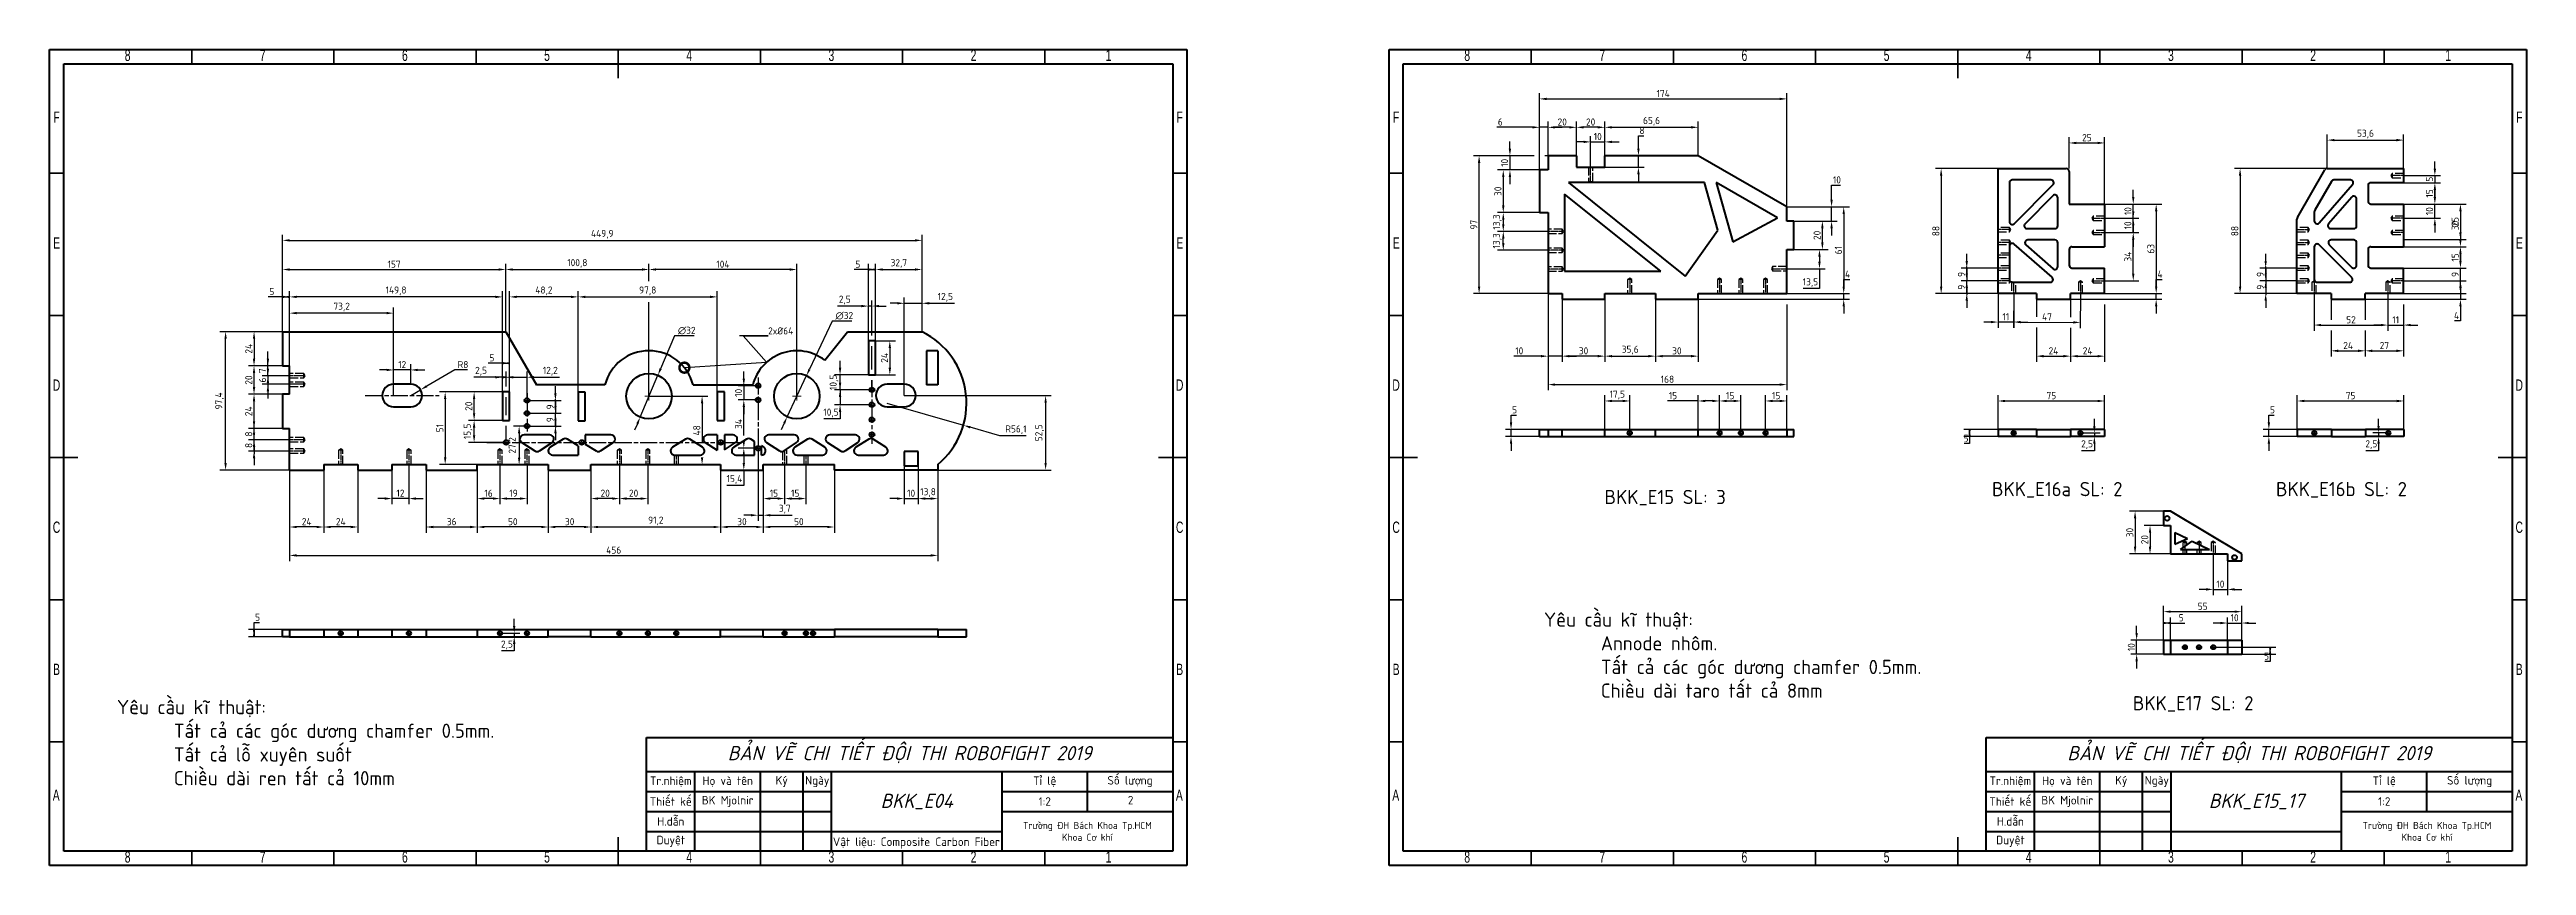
# Model space of a CAD drawing. Header units: millimetres. Extents: x -1615 to 4166, y 5 to 3174.
# Drawn here: x 15 to 886, y 389 to 676 of the extents above; entities that cross this region are included whole.
import ezdxf
from ezdxf import colors
from ezdxf.entities.mleader import LeaderData, LeaderLine
from ezdxf.math import Vec2, Vec3

# ---------------------------------------------------------------- set-up
doc = ezdxf.new("R2010")
doc.units = ezdxf.units.MM
doc.header["$LTSCALE"] = 0.25
doc.header["$PDSIZE"] = -1
for name, pattern in [('ACAD_ISO02W100', [15, 12, -3]), ('ACAD_ISO08W100', [36, 24, -3, 6, -3]), ('CENTER2', [1.125, 0.75, -0.125, 0.125, -0.125])]:
    doc.linetypes.add(name, pattern=pattern)
doc.layers.get('0').update_dxf_attribs({"lineweight": 50})
for name, color, linetype, lineweight in [('duong tam', 2, 'ACAD_ISO08W100', 25), ('kich thuoc', 1, 'Continuous', 25), ('Net dam', 7, 'Continuous', 50), ('netdut', 6, 'ACAD_ISO02W100', 25), ('van ban', 7, 'Continuous', 25)]:
    doc.layers.add(name, color=color, linetype=linetype, lineweight=lineweight)
doc.styles.add('SLDTEXTSTYLE0', font='TXT', dxfattribs={"width": 0.686449})
doc.styles.get("Standard").update_dxf_attribs({"font": ''})
doc.styles.add('tieng viet', font='')
doc.styles.get('Standard').set_extended_font_data('TCVN 7284')
doc.styles.get('tieng viet').set_extended_font_data('TCVN 7284')
doc.dimstyles.new('Ratio 2', dxfattribs={"dimtxt": 2.5, "dimasz": 2.5, "dimexe": 2, "dimexo": 0, "dimtad": 1, "dimtoh": 1, "dimdec": 1, "dimlfac": 2, "dimzin": 9, "dimtxsty": 'Standard', "dimcen": 2.5, "dimazin": 2, "dimtfac": 1, "dimtdec": 1, "dimtmove": 0, "dimatfit": 3, "dimfxl": 1, "dimtzin": 1, "dimarcsym": 0})
doc.dimstyles.new('Ratio 2$3', dxfattribs={"dimtxt": 2.5, "dimasz": 2.5, "dimexe": 2, "dimexo": 0, "dimtad": 1, "dimtoh": 1, "dimdec": 1, "dimlfac": 2, "dimzin": 9, "dimtxsty": 'Standard', "dimcen": 2.5, "dimazin": 2, "dimtfac": 1, "dimtdec": 1, "dimtmove": 0, "dimatfit": 3, "dimfxl": 1, "dimtzin": 1, "dimarcsym": 0})

msp = doc.modelspace()

# ---------------------------------------------------------------- texts
at = {"color": 7, "linetype": 'Continuous', "lineweight": 0, "char_height": 3.969, "attachment_point": 2, "style": 'SLDTEXTSTYLE0'}
for s, insert in [('8', (42.46, 675.834)), ('7', (89.96, 675.834)), ('6', (139.96, 675.834)), ('5', (189.96, 675.834)), ('4', (239.96, 675.834)), ('3', (289.96, 675.834)), ('2', (339.96, 675.834)), ('1', (387.46, 675.834)), ('8', (513.575, 675.834)), ('7', (561.075, 675.834)), ('6', (611.075, 675.834)), ('5', (661.075, 675.834)), ('4', (711.075, 675.834)), ('3', (761.075, 675.834)), ('2', (811.075, 675.834)), ('1', (858.575, 675.834)), ('F', (17.458, 654.084)), ('F', (412.458, 654.084)), ('F', (488.573, 654.084)), ('F', (883.573, 654.084)), ('E', (17.508, 609.834)), ('E', (412.508, 609.834)), ('E', (488.623, 609.834)), ('E', (883.623, 609.834)), ('D', (17.453, 559.834)), ('D', (412.453, 559.834)), ('D', (488.568, 559.834)), ('D', (883.568, 559.834)), ('C', (17.459, 509.834)), ('C', (412.459, 509.834)), ('C', (488.574, 509.834)), ('C', (883.574, 509.834)), ('B', (17.471, 459.834)), ('B', (412.471, 459.834)), ('B', (488.586, 459.834)), ('B', (883.586, 459.834)), ('A', (17.34, 415.584)), ('A', (412.34, 415.584)), ('A', (488.455, 415.584)), ('A', (883.455, 415.584)), ('8', (42.46, 393.834)), ('7', (89.96, 393.834)), ('6', (139.96, 393.834)), ('5', (189.96, 393.834)), ('4', (239.96, 393.834)), ('3', (289.96, 393.834)), ('2', (339.96, 393.834)), ('1', (387.46, 393.834)), ('8', (513.575, 393.834)), ('7', (561.075, 393.834)), ('6', (611.075, 393.834)), ('5', (661.075, 393.834)), ('4', (711.075, 393.834)), ('3', (761.075, 393.834)), ('2', (811.075, 393.834)), ('1', (858.575, 393.834))]:
    msp.add_mtext(s, dxfattribs=dict(at, insert=insert))
at = {"layer": 'van ban', "attachment_point": 1}
for s, width, insert, char_height in [('BKK_E16a SL: 2', 59.0253, (698.149, 523.763), 5), ('BKK_E16b SL: 2', 59.0253, (798.027, 523.763), 5), ('BKK_E15 SL: 3', 72.22852, (561.885, 520.987), 5), ('Yêu cầu kĩ thuật:\\P^IAnnode nhôm.\\P^ITất cả các góc dương chamfer 0.5mm.\\P^IChiều dài taro tất cả 8mm^I', 154.33451, (540.592, 477.873), 5), ('Yêu cầu kĩ thuật:\\P^ITất cả các góc dương chamfer 0.5mm.\\P^ITất cả lỗ xuyên suốt\\P^IChiều dài ren tất cả 10mm^I', 154.33451, (38.723, 447.087), 5), ('BKK_E17 SL: 2', 59.0253, (747.695, 448.438), 5), ('2', 30, (394.243, 413.347), 3)]:
    msp.add_mtext_dynamic_manual_height_columns(s, width=width, gutter_width=17.5, heights=[0], dxfattribs=dict(at, insert=insert, char_height=char_height))
at = {"layer": 'van ban', "attachment_point": 5, "style": 'tieng viet'}
for s, width, insert, char_height in [('{\\fTCVN 7284|b0|i1|c0|p34;BẢN VẼ CHI TIẾT ĐỘI THI ROBOFIGHT 2019}', 185, (317.5, 427.863), 5), ('{\\fTCVN 7284|b0|i1|c0|p34;BẢN VẼ CHI TIẾT ĐỘI THI ROBOFIGHT 2019}', 185, (788.615, 427.863), 5), ('Tr.nhiệm', 17, (233.5, 418.363), 3), ('Họ và tên', 23, (253.5, 418.363), 3), ('Ký', 15, (272.5, 418.363), 3), ('Ngày', 10, (285, 418.363), 3), ('Tỉ lệ', 30, (365, 418.363), 3), ('Số lượng', 30, (395, 418.363), 3), ('Tr.nhiệm', 17, (704.615, 418.363), 3), ('Họ và tên', 23, (724.615, 418.363), 3), ('Ký', 15, (743.615, 418.363), 3), ('Ngày', 10, (756.115, 418.363), 3), ('Tỉ lệ', 30, (836.115, 418.363), 3), ('Số lượng', 30, (866.115, 418.363), 3), ('Thiết kế', 17, (233.5, 411.363), 3), ('BK Mjolnir', 23, (253.5, 411.363), 3), ('{\\fTCVN 7284|b0|i1|c0|p34;BKK_E04}', 60, (320, 411.363), 5), ('1:2', 30, (365, 411.363), 3), ('Thiết kế', 17, (704.615, 411.363), 3), ('BK Mjolnir', 23, (724.615, 411.363), 3), ('{\\fTCVN 7284|b0|i1|c0|p34;BKK_E15_17}', 60, (791.115, 411.363), 5), ('1:2', 30, (836.115, 411.363), 3), ('H.dẫn', 17, (233.5, 404.363), 3), ('\\pxsm1;Trường ĐH Bách Khoa Tp.HCM\\PKhoa Cơ khí', 60, (380, 400.863), 2.5), ('H.dẫn', 17, (704.615, 404.363), 3), ('\\pxsm1;Trường ĐH Bách Khoa Tp.HCM\\PKhoa Cơ khí', 60, (851.115, 400.863), 2.5), ('Duyệt', 17, (233.5, 397.363), 3), ('Vật liệu: Composite Carbon Fiber', 60, (319.865, 396.761), 3), ('Duyệt', 17, (704.615, 397.363), 3)]:
    msp.add_mtext_dynamic_manual_height_columns(s, width=width, gutter_width=12.5, heights=[0], dxfattribs=dict(at, insert=insert, char_height=char_height))

# ---------------------------------------------------------------- blocks, each defined once
blk = doc.blocks.new('SW_CENTERMARKSYMBOL_0')
at = {"color": 0, "linetype": 'Continuous', "lineweight": 0}
for p, q in [((-1, 0), (-1.5, 0)), ((0, 0), (-1, 0)), ((0, 1), (0, 1.5)), ((0, 0), (0, 1)), ((0, 0), (0, -1)), ((0, 0), (1, 0)), ((1, 0), (1.5, 0)), ((0, -1), (0, -1.5))]:
    blk.add_line(p, q, dxfattribs=at)
blk = doc.blocks.new('SW_CENTERMARKSYMBOL_1')
at = {"color": 0, "linetype": 'Continuous', "lineweight": 0}
for p, q in [((-1, 0), (-1.5, 0)), ((0, 0), (-1, 0)), ((0, 1), (0, 1.5)), ((0, 0), (0, 1)), ((0, 0), (0, -1)), ((0, 0), (1, 0)), ((1, 0), (1.5, 0)), ((0, -1), (0, -1.5))]:
    blk.add_line(p, q, dxfattribs=at)
blk = doc.blocks.new('*U512')
at = {"layer": 'duong tam', "color": 0, "linetype": 'CENTER2', "transparency": 16777216}
for p, q in [((-0.945, 0), (-0.165, 0)), ((0, 0.165), (0, 0.945)), ((0.165, 0), (0.945, 0)), ((0, -0.945), (0, -0.165))]:
    blk.add_line(p, q, dxfattribs=at)
at = {"layer": 'duong tam', "color": 0, "linetype": 'Continuous', "transparency": 16777216}
for p, q in [((-0.0825, 0), (0.0825, 0)), ((0, -0.0825), (0, 0.0825))]:
    blk.add_line(p, q, dxfattribs=at)
blk = doc.blocks.new('*U513')
at = {"layer": 'duong tam', "color": 0, "linetype": 'CENTER2', "transparency": 16777216}
for p, q in [((-0.945, 0), (-0.165, 0)), ((0, 0.165), (0, 0.945)), ((0.165, 0), (0.945, 0)), ((0, -0.945), (0, -0.165))]:
    blk.add_line(p, q, dxfattribs=at)
at = {"layer": 'duong tam', "color": 0, "linetype": 'Continuous', "transparency": 16777216}
for p, q in [((-0.0825, 0), (0.0825, 0)), ((0, -0.0825), (0, 0.0825))]:
    blk.add_line(p, q, dxfattribs=at)
blk = doc.blocks.new('*U514')
at = {"layer": 'duong tam', "color": 0, "linetype": 'CENTER2', "transparency": 16777216}
for p, q in [((-0.945, 0), (-0.165, 0)), ((0, 0.165), (0, 0.945)), ((0.165, 0), (0.945, 0)), ((0, -0.945), (0, -0.165))]:
    blk.add_line(p, q, dxfattribs=at)
at = {"layer": 'duong tam', "color": 0, "linetype": 'Continuous', "transparency": 16777216}
for p, q in [((-0.0825, 0), (0.0825, 0)), ((0, -0.0825), (0, 0.0825))]:
    blk.add_line(p, q, dxfattribs=at)
blk = doc.blocks.new('*U515')
at = {"layer": 'duong tam', "color": 0, "linetype": 'CENTER2', "transparency": 16777216}
for p, q in [((-0.945, 0), (-0.165, 0)), ((0, 0.165), (0, 0.945)), ((0.165, 0), (0.945, 0)), ((0, -0.945), (0, -0.165))]:
    blk.add_line(p, q, dxfattribs=at)
at = {"layer": 'duong tam', "color": 0, "linetype": 'Continuous', "transparency": 16777216}
for p, q in [((-0.0825, 0), (0.0825, 0)), ((0, -0.0825), (0, 0.0825))]:
    blk.add_line(p, q, dxfattribs=at)
blk = doc.blocks.new('*U516')
at = {"layer": 'duong tam', "color": 0, "linetype": 'CENTER2', "transparency": 16777216}
for p, q in [((-0.945, 0), (-0.165, 0)), ((0, 0.165), (0, 0.945)), ((0.165, 0), (0.945, 0)), ((0, -0.945), (0, -0.165))]:
    blk.add_line(p, q, dxfattribs=at)
at = {"layer": 'duong tam', "color": 0, "linetype": 'Continuous', "transparency": 16777216}
for p, q in [((-0.0825, 0), (0.0825, 0)), ((0, -0.0825), (0, 0.0825))]:
    blk.add_line(p, q, dxfattribs=at)
blk = doc.blocks.new('*U517')
at = {"layer": 'duong tam', "color": 0, "linetype": 'CENTER2', "transparency": 16777216}
for p, q in [((-0.945, 0), (-0.165, 0)), ((0, 0.165), (0, 0.945)), ((0.165, 0), (0.945, 0)), ((0, -0.945), (0, -0.165))]:
    blk.add_line(p, q, dxfattribs=at)
at = {"layer": 'duong tam', "color": 0, "linetype": 'Continuous', "transparency": 16777216}
for p, q in [((-0.0825, 0), (0.0825, 0)), ((0, -0.0825), (0, 0.0825))]:
    blk.add_line(p, q, dxfattribs=at)
blk = doc.blocks.new('*U518')
at = {"layer": 'duong tam', "color": 0, "linetype": 'CENTER2', "transparency": 16777216}
for p, q in [((-0.945, 0), (-0.165, 0)), ((0, 0.165), (0, 0.945)), ((0.165, 0), (0.945, 0)), ((0, -0.945), (0, -0.165))]:
    blk.add_line(p, q, dxfattribs=at)
at = {"layer": 'duong tam', "color": 0, "linetype": 'Continuous', "transparency": 16777216}
for p, q in [((-0.0825, 0), (0.0825, 0)), ((0, -0.0825), (0, 0.0825))]:
    blk.add_line(p, q, dxfattribs=at)
blk = doc.blocks.new('*U519')
at = {"layer": 'duong tam', "color": 0, "linetype": 'CENTER2', "transparency": 16777216}
for p, q in [((-0.87, 0), (-0.15, 0)), ((0, 0.15), (0, 0.87)), ((0.15, 0), (0.87, 0)), ((0, -0.87), (0, -0.15))]:
    blk.add_line(p, q, dxfattribs=at)
at = {"layer": 'duong tam', "color": 0, "linetype": 'Continuous', "transparency": 16777216}
for p, q in [((-0.075, 0), (0.075, 0)), ((0, -0.075), (0, 0.075))]:
    blk.add_line(p, q, dxfattribs=at)
blk = doc.blocks.new('*U520')
at = {"layer": 'duong tam', "color": 0, "linetype": 'CENTER2', "transparency": 16777216}
for p, q in [((-0.87, 0), (-0.15, 0)), ((0, 0.15), (0, 0.87)), ((0.15, 0), (0.87, 0)), ((0, -0.87), (0, -0.15))]:
    blk.add_line(p, q, dxfattribs=at)
at = {"layer": 'duong tam', "color": 0, "linetype": 'Continuous', "transparency": 16777216}
for p, q in [((-0.075, 0), (0.075, 0)), ((0, -0.075), (0, 0.075))]:
    blk.add_line(p, q, dxfattribs=at)
blk = doc.blocks.new('*U521')
at = {"layer": 'duong tam', "color": 0, "linetype": 'CENTER2', "transparency": 16777216}
for p, q in [((-0.87, 0), (-0.15, 0)), ((0, 0.15), (0, 0.87)), ((0.15, 0), (0.87, 0)), ((0, -0.87), (0, -0.15))]:
    blk.add_line(p, q, dxfattribs=at)
at = {"layer": 'duong tam', "color": 0, "linetype": 'Continuous', "transparency": 16777216}
for p, q in [((-0.075, 0), (0.075, 0)), ((0, -0.075), (0, 0.075))]:
    blk.add_line(p, q, dxfattribs=at)
blk = doc.blocks.new('*U522')
at = {"layer": 'duong tam', "color": 0, "linetype": 'CENTER2', "transparency": 16777216}
for p, q in [((-0.87, 0), (-0.15, 0)), ((0, 0.15), (0, 0.87)), ((0.15, 0), (0.87, 0)), ((0, -0.87), (0, -0.15))]:
    blk.add_line(p, q, dxfattribs=at)
at = {"layer": 'duong tam', "color": 0, "linetype": 'Continuous', "transparency": 16777216}
for p, q in [((-0.075, 0), (0.075, 0)), ((0, -0.075), (0, 0.075))]:
    blk.add_line(p, q, dxfattribs=at)
blk = doc.blocks.new('*U523')
at = {"layer": 'duong tam', "color": 0, "linetype": 'CENTER2', "transparency": 16777216}
for p, q in [((-0.87, 0), (-0.15, 0)), ((0, 0.15), (0, 0.87)), ((0.15, 0), (0.87, 0)), ((0, -0.87), (0, -0.15))]:
    blk.add_line(p, q, dxfattribs=at)
at = {"layer": 'duong tam', "color": 0, "linetype": 'Continuous', "transparency": 16777216}
for p, q in [((-0.075, 0), (0.075, 0)), ((0, -0.075), (0, 0.075))]:
    blk.add_line(p, q, dxfattribs=at)
blk = doc.blocks.new('*U524')
at = {"layer": 'duong tam', "color": 0, "linetype": 'CENTER2', "transparency": 16777216}
for p, q in [((-0.87, 0), (-0.15, 0)), ((0, 0.15), (0, 0.87)), ((0.15, 0), (0.87, 0)), ((0, -0.87), (0, -0.15))]:
    blk.add_line(p, q, dxfattribs=at)
at = {"layer": 'duong tam', "color": 0, "linetype": 'Continuous', "transparency": 16777216}
for p, q in [((-0.075, 0), (0.075, 0)), ((0, -0.075), (0, 0.075))]:
    blk.add_line(p, q, dxfattribs=at)
blk = doc.blocks.new('*U525')
at = {"layer": 'duong tam', "color": 0, "linetype": 'CENTER2', "transparency": 16777216}
for p, q in [((-0.87, 0), (-0.15, 0)), ((0, 0.15), (0, 0.87)), ((0.15, 0), (0.87, 0)), ((0, -0.87), (0, -0.15))]:
    blk.add_line(p, q, dxfattribs=at)
at = {"layer": 'duong tam', "color": 0, "linetype": 'Continuous', "transparency": 16777216}
for p, q in [((-0.075, 0), (0.075, 0)), ((0, -0.075), (0, 0.075))]:
    blk.add_line(p, q, dxfattribs=at)
blk = doc.blocks.new('*U526')
at = {"layer": 'duong tam', "color": 0, "linetype": 'CENTER2', "transparency": 16777216}
for p, q in [((-0.87, 0), (-0.15, 0)), ((0, 0.15), (0, 0.87)), ((0.15, 0), (0.87, 0)), ((0, -0.87), (0, -0.15))]:
    blk.add_line(p, q, dxfattribs=at)
at = {"layer": 'duong tam', "color": 0, "linetype": 'Continuous', "transparency": 16777216}
for p, q in [((-0.075, 0), (0.075, 0)), ((0, -0.075), (0, 0.075))]:
    blk.add_line(p, q, dxfattribs=at)
blk = doc.blocks.new('*U527')
at = {"layer": 'duong tam', "color": 0, "linetype": 'CENTER2', "transparency": 16777216}
for p, q in [((-0.87, 0), (-0.15, 0)), ((0, 0.15), (0, 0.87)), ((0.15, 0), (0.87, 0)), ((0, -0.87), (0, -0.15))]:
    blk.add_line(p, q, dxfattribs=at)
at = {"layer": 'duong tam', "color": 0, "linetype": 'Continuous', "transparency": 16777216}
for p, q in [((-0.075, 0), (0.075, 0)), ((0, -0.075), (0, 0.075))]:
    blk.add_line(p, q, dxfattribs=at)
blk = doc.blocks.new('*U528')
at = {"layer": 'duong tam', "color": 0, "linetype": 'CENTER2', "transparency": 16777216}
for p, q in [((-0.87, 0), (-0.15, 0)), ((0, 0.15), (0, 0.87)), ((0.15, 0), (0.87, 0)), ((0, -0.87), (0, -0.15))]:
    blk.add_line(p, q, dxfattribs=at)
at = {"layer": 'duong tam', "color": 0, "linetype": 'Continuous', "transparency": 16777216}
for p, q in [((-0.075, 0), (0.075, 0)), ((0, -0.075), (0, 0.075))]:
    blk.add_line(p, q, dxfattribs=at)
blk = doc.blocks.new('*U529')
at = {"layer": 'duong tam', "color": 0, "ltscale": 0.25, "transparency": 16777216}
blk.add_line((2.62, 0), (-2.62, 0), dxfattribs=at)
blk = doc.blocks.new('*U530')
at = {"layer": 'duong tam', "color": 0, "transparency": 16777216}
blk.add_line((2.62, 0), (-2.62, 0), dxfattribs=at)
blk = doc.blocks.new('*U531')
at = {"layer": 'duong tam', "color": 0, "ltscale": 0.25, "transparency": 16777216}
blk.add_line((2.62, 0), (-2.62, 0), dxfattribs=at)
blk = doc.blocks.new('*U532')
at = {"layer": 'duong tam', "color": 0, "ltscale": 0.25, "transparency": 16777216}
blk.add_line((2.62, 0), (-2.62, 0), dxfattribs=at)
blk = doc.blocks.new('*U533')
at = {"layer": 'duong tam', "color": 0, "ltscale": 0.25, "transparency": 16777216}
blk.add_line((0, 2.62), (0, -2.62), dxfattribs=at)
blk = doc.blocks.new('*U534')
at = {"layer": 'duong tam', "color": 0, "ltscale": 0.25, "transparency": 16777216}
blk.add_line((0, 2.62), (0, -2.62), dxfattribs=at)
blk = doc.blocks.new('*U535')
at = {"layer": 'duong tam', "color": 0, "ltscale": 0.25, "transparency": 16777216}
blk.add_line((0, 2.62), (0, -2.62), dxfattribs=at)
blk = doc.blocks.new('*U536')
at = {"layer": 'duong tam', "color": 0, "ltscale": 0.25, "transparency": 16777216}
blk.add_line((0, 2.62), (0, -2.62), dxfattribs=at)
blk = doc.blocks.new('*U537')
at = {"layer": 'duong tam', "color": 0, "ltscale": 0.25, "transparency": 16777216}
blk.add_line((0, 2.62), (0, -2.62), dxfattribs=at)
blk = doc.blocks.new('*U538')
at = {"layer": 'duong tam', "color": 0, "ltscale": 0.25, "transparency": 16777216}
blk.add_line((0, 2.62), (0, -2.62), dxfattribs=at)
blk = doc.blocks.new('*U539')
at = {"layer": 'duong tam', "color": 0, "ltscale": 0.25, "transparency": 16777216}
blk.add_line((0, 1.79), (0, -1.79), dxfattribs=at)
blk = doc.blocks.new('*D540')
at = {"layer": 'Defpoints', "color": 0, "transparency": 16777216}
for p in [(309.42, 551.47), (336.4, 543.7)]:
    blk.add_point(p, dxfattribs=at)
at = {"layer": 'kich thuoc', "color": 0, "lineweight": -2, "transparency": 16777216}
for p, q in [((309.42, 551.47), (336.4, 543.7)), ((349.25, 540), (338.8, 543.01)), ((358.43, 540), (349.25, 540))]:
    blk.add_line(p, q, dxfattribs=at)
at = {"layer": 'kich thuoc', "color": 0, "transparency": 16777216}
blk.add_solid([(338.91, 543.41), (338.68, 542.61), (336.4, 543.7)], dxfattribs=at)
at = {"layer": 'kich thuoc', "color": 0, "transparency": 16777216, "insert": (354.87, 542.13), "char_height": 2.5, "attachment_point": 5}
blk.add_mtext('R56,1', dxfattribs=at)
blk = doc.blocks.new('*D541')
at = {"layer": 'Defpoints', "color": 0, "transparency": 16777216}
for p in [(142.02, 554.18), (145.48, 556.19)]:
    blk.add_point(p, dxfattribs=at)
at = {"layer": 'kich thuoc', "color": 0, "lineweight": -2, "transparency": 16777216}
for p, q in [((157.51, 563.18), (147.64, 557.45)), ((162.04, 563.18), (157.51, 563.18)), ((142.02, 554.18), (145.48, 556.19))]:
    blk.add_line(p, q, dxfattribs=at)
at = {"layer": 'kich thuoc', "color": 0, "transparency": 16777216}
blk.add_solid([(147.43, 557.81), (147.85, 557.09), (145.48, 556.19)], dxfattribs=at)
at = {"layer": 'kich thuoc', "color": 0, "transparency": 16777216, "insert": (160.41, 565.06), "char_height": 2.5, "attachment_point": 5}
blk.add_mtext('R8', dxfattribs=at)
blk = doc.blocks.new('*D542')
at = {"layer": 'Defpoints', "color": 0, "transparency": 16777216}
for p in [(136.02, 563.18), (136.02, 558.18), (142.02, 558.18)]:
    blk.add_point(p, dxfattribs=at)
at = {"layer": 'kich thuoc', "color": 0, "lineweight": -2, "transparency": 16777216}
for p, q in [((133.52, 563.18), (131.02, 563.18)), ((136.02, 558.18), (136.02, 565.18)), ((142.02, 563.18), (136.02, 563.18)), ((142.02, 558.18), (142.02, 565.18)), ((144.52, 563.18), (147.02, 563.18))]:
    blk.add_line(p, q, dxfattribs=at)
at = {"layer": 'kich thuoc', "color": 0, "transparency": 16777216}
for points in [[(133.52, 563.6), (133.52, 562.76), (136.02, 563.18)], [(144.52, 563.6), (144.52, 562.76), (142.02, 563.18)]]:
    blk.add_solid(points, dxfattribs=at)
at = {"layer": 'kich thuoc', "color": 0, "transparency": 16777216, "insert": (139.02, 565.06), "char_height": 2.5, "attachment_point": 5}
blk.add_mtext('12', dxfattribs=at)
blk = doc.blocks.new('*D543')
at = {"layer": 'Defpoints', "color": 0, "transparency": 16777216}
for p in [(321.86, 608.76), (96.92, 576.63), (321.86, 576.63)]:
    blk.add_point(p, dxfattribs=at)
at = {"layer": 'kich thuoc', "color": 0, "lineweight": -2, "transparency": 16777216}
for p, q in [((96.92, 576.63), (96.92, 610.76)), ((321.86, 576.63), (321.86, 610.76)), ((99.42, 608.76), (319.36, 608.76))]:
    blk.add_line(p, q, dxfattribs=at)
at = {"layer": 'kich thuoc', "color": 0, "transparency": 16777216}
for points in [[(99.42, 609.17), (99.42, 608.34), (96.92, 608.76)], [(319.36, 609.17), (319.36, 608.34), (321.86, 608.76)]]:
    blk.add_solid(points, dxfattribs=at)
at = {"layer": 'kich thuoc', "color": 0, "transparency": 16777216, "insert": (209.39, 610.88), "char_height": 2.5, "attachment_point": 5}
blk.add_mtext('449,9', dxfattribs=at)
blk = doc.blocks.new('*D544')
at = {"layer": 'Defpoints', "color": 0, "transparency": 16777216}
for p in [(175.42, 598.51), (96.92, 576.63), (175.42, 576.63)]:
    blk.add_point(p, dxfattribs=at)
at = {"layer": 'kich thuoc', "color": 0, "lineweight": -2, "transparency": 16777216}
for p, q in [((96.92, 576.63), (96.92, 600.51)), ((99.42, 598.51), (172.92, 598.51)), ((175.42, 576.63), (175.42, 600.51))]:
    blk.add_line(p, q, dxfattribs=at)
at = {"layer": 'kich thuoc', "color": 0, "transparency": 16777216}
for points in [[(99.42, 598.92), (99.42, 598.09), (96.92, 598.51)], [(172.92, 598.92), (172.92, 598.09), (175.42, 598.51)]]:
    blk.add_solid(points, dxfattribs=at)
at = {"layer": 'kich thuoc', "color": 0, "transparency": 16777216, "insert": (136.17, 600.38), "char_height": 2.5, "attachment_point": 5}
blk.add_mtext('157', dxfattribs=at)
blk = doc.blocks.new('*D545')
at = {"layer": 'Defpoints', "color": 0, "transparency": 16777216}
for p in [(225.82, 598.51), (225.82, 553.93), (277.82, 553.93)]:
    blk.add_point(p, dxfattribs=at)
at = {"layer": 'kich thuoc', "color": 0, "lineweight": -2, "transparency": 16777216}
for p, q in [((225.82, 594.38), (225.82, 600.51)), ((275.32, 598.51), (228.32, 598.51)), ((277.82, 553.93), (277.82, 600.51)), ((225.82, 553.93), (225.82, 587))]:
    blk.add_line(p, q, dxfattribs=at)
at = {"layer": 'kich thuoc', "color": 0, "transparency": 16777216}
for points in [[(228.32, 598.92), (228.32, 598.09), (225.82, 598.51)], [(275.32, 598.92), (275.32, 598.09), (277.82, 598.51)]]:
    blk.add_solid(points, dxfattribs=at)
at = {"layer": 'kich thuoc', "color": 0, "transparency": 16777216, "insert": (251.82, 600.38), "char_height": 2.5, "attachment_point": 5}
blk.add_mtext('104', dxfattribs=at)
blk = doc.blocks.new('*D546')
at = {"layer": 'Defpoints', "color": 0, "transparency": 16777216}
for p in [(175.42, 598.51), (225.82, 598.51), (225.82, 553.93)]:
    blk.add_point(p, dxfattribs=at)
at = {"layer": 'kich thuoc', "color": 0, "lineweight": -2, "transparency": 16777216}
for p, q in [((175.42, 598.51), (175.42, 600.51)), ((177.92, 598.51), (223.32, 598.51)), ((225.82, 594.38), (225.82, 600.51)), ((225.82, 553.93), (225.82, 587))]:
    blk.add_line(p, q, dxfattribs=at)
at = {"layer": 'kich thuoc', "color": 0, "transparency": 16777216}
for points in [[(177.92, 598.92), (177.92, 598.09), (175.42, 598.51)], [(223.32, 598.92), (223.32, 598.09), (225.82, 598.51)]]:
    blk.add_solid(points, dxfattribs=at)
at = {"layer": 'kich thuoc', "color": 0, "transparency": 16777216, "insert": (200.62, 600.63), "char_height": 2.5, "attachment_point": 5}
blk.add_mtext('100,8', dxfattribs=at)
blk = doc.blocks.new('*D547')
at = {"layer": 'Defpoints', "color": 0, "transparency": 16777216}
for p in [(76.92, 576.63), (96.92, 576.63), (99.42, 527.93)]:
    blk.add_point(p, dxfattribs=at)
at = {"layer": 'kich thuoc', "color": 0, "lineweight": -2, "transparency": 16777216}
for p, q in [((96.92, 576.63), (74.92, 576.63)), ((76.92, 530.43), (76.92, 574.13)), ((99.42, 527.93), (74.92, 527.93))]:
    blk.add_line(p, q, dxfattribs=at)
at = {"layer": 'kich thuoc', "color": 0, "transparency": 16777216}
for points in [[(76.5, 574.13), (77.34, 574.13), (76.92, 576.63)], [(76.5, 530.43), (77.34, 530.43), (76.92, 527.93)]]:
    blk.add_solid(points, dxfattribs=at)
at = {"layer": 'kich thuoc', "color": 0, "transparency": 16777216, "insert": (74.8, 552.28), "char_height": 2.5, "attachment_point": 5, "rotation": 90}
blk.add_mtext('97,4', dxfattribs=at)
blk = doc.blocks.new('*D548')
at = {"layer": 'Defpoints', "color": 0, "transparency": 16777216}
for p in [(96.92, 576.63), (86.92, 564.63), (96.92, 564.63)]:
    blk.add_point(p, dxfattribs=at)
at = {"layer": 'kich thuoc', "color": 0, "lineweight": -2, "transparency": 16777216}
for p, q in [((96.92, 576.63), (84.92, 576.63)), ((86.92, 574.13), (86.92, 567.13)), ((96.92, 564.63), (84.92, 564.63))]:
    blk.add_line(p, q, dxfattribs=at)
at = {"layer": 'kich thuoc', "color": 0, "transparency": 16777216}
for points in [[(86.5, 574.13), (87.34, 574.13), (86.92, 576.63)], [(86.5, 567.13), (87.34, 567.13), (86.92, 564.63)]]:
    blk.add_solid(points, dxfattribs=at)
at = {"layer": 'kich thuoc', "color": 0, "transparency": 16777216, "insert": (85.05, 570.63), "char_height": 2.5, "attachment_point": 5, "rotation": 90}
blk.add_mtext('24', dxfattribs=at)
blk = doc.blocks.new('*D549')
at = {"layer": 'Defpoints', "color": 0, "transparency": 16777216}
for p in [(86.92, 564.63), (96.92, 564.63), (96.92, 554.63)]:
    blk.add_point(p, dxfattribs=at)
at = {"layer": 'kich thuoc', "color": 0, "lineweight": -2, "transparency": 16777216}
for p, q in [((96.92, 564.63), (84.92, 564.63)), ((86.92, 557.13), (86.92, 562.13)), ((96.92, 554.63), (84.92, 554.63))]:
    blk.add_line(p, q, dxfattribs=at)
at = {"layer": 'kich thuoc', "color": 0, "transparency": 16777216}
for points in [[(86.5, 562.13), (87.34, 562.13), (86.92, 564.63)], [(86.5, 557.13), (87.34, 557.13), (86.92, 554.63)]]:
    blk.add_solid(points, dxfattribs=at)
at = {"layer": 'kich thuoc', "color": 0, "transparency": 16777216, "insert": (85.05, 559.63), "char_height": 2.5, "attachment_point": 5, "rotation": 90}
blk.add_mtext('20', dxfattribs=at)
blk = doc.blocks.new('*D550')
at = {"layer": 'Defpoints', "color": 0, "transparency": 16777216}
for p in [(86.92, 554.63), (96.92, 554.63), (96.92, 542.63)]:
    blk.add_point(p, dxfattribs=at)
at = {"layer": 'kich thuoc', "color": 0, "lineweight": -2, "transparency": 16777216}
for p, q in [((96.92, 554.63), (84.92, 554.63)), ((86.92, 545.13), (86.92, 552.13)), ((96.92, 542.63), (84.92, 542.63))]:
    blk.add_line(p, q, dxfattribs=at)
at = {"layer": 'kich thuoc', "color": 0, "transparency": 16777216}
for points in [[(86.5, 552.13), (87.34, 552.13), (86.92, 554.63)], [(86.5, 545.13), (87.34, 545.13), (86.92, 542.63)]]:
    blk.add_solid(points, dxfattribs=at)
at = {"layer": 'kich thuoc', "color": 0, "transparency": 16777216, "insert": (85.05, 548.63), "char_height": 2.5, "attachment_point": 5, "rotation": 90}
blk.add_mtext('24', dxfattribs=at)
blk = doc.blocks.new('*D551')
at = {"layer": 'Defpoints', "color": 0, "transparency": 16777216}
for p in [(86.92, 542.63), (99.42, 542.63), (99.42, 538.63)]:
    blk.add_point(p, dxfattribs=at)
at = {"layer": 'kich thuoc', "color": 0, "lineweight": -2, "transparency": 16777216}
for p, q in [((99.42, 542.63), (84.92, 542.63)), ((86.92, 545.13), (86.92, 547.63)), ((86.92, 538.63), (86.92, 542.63)), ((99.42, 538.63), (84.92, 538.63)), ((86.92, 536.13), (86.92, 533.63))]:
    blk.add_line(p, q, dxfattribs=at)
at = {"layer": 'kich thuoc', "color": 0, "transparency": 16777216}
for points in [[(86.5, 545.13), (87.34, 545.13), (86.92, 542.63)], [(86.5, 536.13), (87.34, 536.13), (86.92, 538.63)]]:
    blk.add_solid(points, dxfattribs=at)
at = {"layer": 'kich thuoc', "color": 0, "transparency": 16777216, "insert": (85.05, 540.63), "char_height": 2.5, "attachment_point": 5, "rotation": 90}
blk.add_mtext('8', dxfattribs=at)
blk = doc.blocks.new('*D552')
at = {"layer": 'Defpoints', "color": 0, "transparency": 16777216}
for p in [(86.92, 538.63), (99.42, 538.63), (99.42, 534.63)]:
    blk.add_point(p, dxfattribs=at)
at = {"layer": 'kich thuoc', "color": 0, "lineweight": -2, "transparency": 16777216}
for p, q in [((86.92, 541.13), (86.92, 543.63)), ((99.42, 538.63), (84.92, 538.63)), ((99.42, 534.63), (84.92, 534.63)), ((86.92, 534.63), (86.92, 538.63)), ((86.92, 532.13), (86.92, 529.63))]:
    blk.add_line(p, q, dxfattribs=at)
at = {"layer": 'kich thuoc', "color": 0, "transparency": 16777216}
for points in [[(86.5, 541.13), (87.34, 541.13), (86.92, 538.63)], [(86.5, 532.13), (87.34, 532.13), (86.92, 534.63)]]:
    blk.add_solid(points, dxfattribs=at)
at = {"layer": 'kich thuoc', "color": 0, "transparency": 16777216, "insert": (85.05, 536.63), "char_height": 2.5, "attachment_point": 5, "rotation": 90}
blk.add_mtext('8', dxfattribs=at)
blk = doc.blocks.new('*D553')
at = {"layer": 'Defpoints', "color": 0, "transparency": 16777216}
for p in [(228.94, 561.3), (222.71, 546.56)]:
    blk.add_point(p, dxfattribs=at)
at = {"layer": 'kich thuoc', "color": 0, "lineweight": -2, "transparency": 16777216}
for p, q in [((234.79, 575.15), (229.91, 563.6)), ((241.72, 575.15), (234.79, 575.15)), ((222.71, 546.56), (228.94, 561.3)), ((221.73, 544.26), (220.76, 541.96))]:
    blk.add_line(p, q, dxfattribs=at)
at = {"layer": 'kich thuoc', "color": 0, "transparency": 16777216}
for points in [[(229.53, 563.76), (230.29, 563.44), (228.94, 561.3)], [(221.35, 544.42), (222.12, 544.1), (222.71, 546.56)]]:
    blk.add_solid(points, dxfattribs=at)
at = {"layer": 'kich thuoc', "color": 0, "transparency": 16777216, "insert": (239.09, 577.03), "char_height": 2.5, "attachment_point": 5}
blk.add_mtext('∅32', dxfattribs=at)
blk = doc.blocks.new('_DotSmall')
at = {"color": 0, "linetype": 'ByBlock', "const_width": 0.5}
blk.add_lwpolyline([(-0.0625, 0, 1), (0.0625, 0, 1)], format="xyb", close=True, dxfattribs=at)
blk = doc.blocks.new('*D554')
at = {"layer": 'Defpoints', "color": 0, "transparency": 16777216}
for p in [(281.22, 561.17), (274.43, 546.69)]:
    blk.add_point(p, dxfattribs=at)
at = {"layer": 'kich thuoc', "color": 0, "lineweight": -2, "transparency": 16777216}
for p, q in [((290.21, 580.38), (282.28, 563.44)), ((297.14, 580.38), (290.21, 580.38)), ((274.43, 546.69), (281.22, 561.17)), ((273.37, 544.42), (272.31, 542.16))]:
    blk.add_line(p, q, dxfattribs=at)
at = {"layer": 'kich thuoc', "color": 0, "transparency": 16777216}
for points in [[(281.9, 563.62), (282.65, 563.26), (281.22, 561.17)], [(272.99, 544.6), (273.74, 544.25), (274.43, 546.69)]]:
    blk.add_solid(points, dxfattribs=at)
at = {"layer": 'kich thuoc', "color": 0, "transparency": 16777216, "insert": (294.51, 582.25), "char_height": 2.5, "attachment_point": 5}
blk.add_mtext('∅32', dxfattribs=at)
blk = doc.blocks.new('*U555')
at = {"layer": 'duong tam', "color": 0, "ltscale": 0.25, "transparency": 16777216}
blk.add_line((0, 2.51), (0, -2.51), dxfattribs=at)
blk = doc.blocks.new('*U556')
at = {"layer": 'duong tam', "color": 0, "ltscale": 0.25, "transparency": 16777216}
blk.add_line((0, 1.78), (0, -1.78), dxfattribs=at)
blk = doc.blocks.new('*D557')
at = {"layer": 'Defpoints', "color": 0, "transparency": 16777216}
for p in [(86.92, 471.83), (96.92, 471.83), (96.92, 469.33)]:
    blk.add_point(p, dxfattribs=at)
at = {"layer": 'kich thuoc', "color": 0, "lineweight": -2, "transparency": 16777216}
for p, q in [((96.92, 471.83), (84.92, 471.83)), ((86.92, 471.83), (86.92, 474.33)), ((86.92, 474.33), (88.8, 474.33)), ((86.92, 471.83), (86.92, 469.33)), ((96.92, 469.33), (84.92, 469.33))]:
    blk.add_line(p, q, dxfattribs=at)
at = {"layer": 'kich thuoc', "color": 0, "transparency": 16777216}
for points in [[(86.5, 471.83), (87.34, 471.83), (86.92, 469.33)], [(86.5, 469.33), (87.34, 469.33), (86.92, 471.83)]]:
    blk.add_solid(points, dxfattribs=at)
at = {"layer": 'kich thuoc', "color": 0, "transparency": 16777216, "insert": (88.17, 476.2), "char_height": 2.5, "attachment_point": 5}
blk.add_mtext('5', dxfattribs=at)
blk = doc.blocks.new('*D558')
at = {"layer": 'Defpoints', "color": 0, "transparency": 16777216}
for p in [(135.42, 527.93), (141.4, 529.93), (135.42, 517.93)]:
    blk.add_point(p, dxfattribs=at)
at = {"layer": 'kich thuoc', "color": 0, "lineweight": -2, "transparency": 16777216}
for p, q in [((135.42, 527.93), (135.42, 515.93)), ((141.4, 529.93), (141.4, 515.93)), ((132.92, 517.93), (130.42, 517.93)), ((141.4, 517.93), (135.42, 517.93)), ((143.9, 517.93), (146.4, 517.93))]:
    blk.add_line(p, q, dxfattribs=at)
at = {"layer": 'kich thuoc', "color": 0, "transparency": 16777216}
for points in [[(132.92, 518.35), (132.92, 517.51), (135.42, 517.93)], [(143.9, 518.35), (143.9, 517.51), (141.4, 517.93)]]:
    blk.add_solid(points, dxfattribs=at)
at = {"layer": 'kich thuoc', "color": 0, "transparency": 16777216, "insert": (138.41, 519.81), "char_height": 2.5, "attachment_point": 5}
blk.add_mtext('12', dxfattribs=at)
blk = doc.blocks.new('*D559')
at = {"layer": 'Defpoints', "color": 0, "transparency": 16777216}
for p in [(205.42, 527.93), (215.42, 529.93), (205.42, 517.93)]:
    blk.add_point(p, dxfattribs=at)
at = {"layer": 'kich thuoc', "color": 0, "lineweight": -2, "transparency": 16777216}
for p, q in [((205.42, 527.93), (205.42, 515.93)), ((215.42, 529.93), (215.42, 515.93)), ((212.92, 517.93), (207.92, 517.93))]:
    blk.add_line(p, q, dxfattribs=at)
at = {"layer": 'kich thuoc', "color": 0, "transparency": 16777216}
for points in [[(207.92, 518.35), (207.92, 517.51), (205.42, 517.93)], [(212.92, 518.35), (212.92, 517.51), (215.42, 517.93)]]:
    blk.add_solid(points, dxfattribs=at)
at = {"layer": 'kich thuoc', "color": 0, "transparency": 16777216, "insert": (210.42, 519.81), "char_height": 2.5, "attachment_point": 5}
blk.add_mtext('20', dxfattribs=at)
blk = doc.blocks.new('*D560')
at = {"layer": 'Defpoints', "color": 0, "transparency": 16777216}
for p in [(215.42, 529.93), (225.42, 529.93), (225.42, 517.93)]:
    blk.add_point(p, dxfattribs=at)
at = {"layer": 'kich thuoc', "color": 0, "lineweight": -2, "transparency": 16777216}
for p, q in [((215.42, 529.93), (215.42, 515.93)), ((225.42, 529.93), (225.42, 515.93)), ((217.92, 517.93), (222.92, 517.93))]:
    blk.add_line(p, q, dxfattribs=at)
at = {"layer": 'kich thuoc', "color": 0, "transparency": 16777216}
for points in [[(217.92, 518.35), (217.92, 517.51), (215.42, 517.93)], [(222.92, 518.35), (222.92, 517.51), (225.42, 517.93)]]:
    blk.add_solid(points, dxfattribs=at)
at = {"layer": 'kich thuoc', "color": 0, "transparency": 16777216, "insert": (220.42, 519.81), "char_height": 2.5, "attachment_point": 5}
blk.add_mtext('20', dxfattribs=at)
blk = doc.blocks.new('*D561')
at = {"layer": 'Defpoints', "color": 0, "transparency": 16777216}
for p in [(99.42, 527.93), (327.42, 527.93), (327.42, 497.93)]:
    blk.add_point(p, dxfattribs=at)
at = {"layer": 'kich thuoc', "color": 0, "lineweight": -2, "transparency": 16777216}
for p, q in [((99.42, 527.93), (99.42, 495.93)), ((327.42, 527.93), (327.42, 495.93)), ((101.92, 497.93), (324.92, 497.93))]:
    blk.add_line(p, q, dxfattribs=at)
at = {"layer": 'kich thuoc', "color": 0, "transparency": 16777216}
for points in [[(101.92, 498.35), (101.92, 497.51), (99.42, 497.93)], [(324.92, 498.35), (324.92, 497.51), (327.42, 497.93)]]:
    blk.add_solid(points, dxfattribs=at)
at = {"layer": 'kich thuoc', "color": 0, "transparency": 16777216, "insert": (213.42, 499.81), "char_height": 2.5, "attachment_point": 5}
blk.add_mtext('456', dxfattribs=at)
blk = doc.blocks.new('*D562')
at = {"layer": 'Defpoints', "color": 0, "transparency": 16777216}
for p in [(99.42, 527.93), (111.42, 527.93), (99.42, 507.93)]:
    blk.add_point(p, dxfattribs=at)
at = {"layer": 'kich thuoc', "color": 0, "lineweight": -2, "transparency": 16777216}
for p, q in [((99.42, 527.93), (99.42, 505.93)), ((111.42, 527.93), (111.42, 505.93)), ((108.92, 507.93), (101.92, 507.93))]:
    blk.add_line(p, q, dxfattribs=at)
at = {"layer": 'kich thuoc', "color": 0, "transparency": 16777216}
for points in [[(101.92, 508.35), (101.92, 507.51), (99.42, 507.93)], [(108.92, 508.35), (108.92, 507.51), (111.42, 507.93)]]:
    blk.add_solid(points, dxfattribs=at)
at = {"layer": 'kich thuoc', "color": 0, "transparency": 16777216, "insert": (105.42, 509.81), "char_height": 2.5, "attachment_point": 5}
blk.add_mtext('24', dxfattribs=at)
blk = doc.blocks.new('*D563')
at = {"layer": 'Defpoints', "color": 0, "transparency": 16777216}
for p in [(111.42, 527.93), (123.42, 527.93), (111.42, 507.93)]:
    blk.add_point(p, dxfattribs=at)
at = {"layer": 'kich thuoc', "color": 0, "lineweight": -2, "transparency": 16777216}
for p, q in [((111.42, 527.93), (111.42, 505.93)), ((123.42, 527.93), (123.42, 505.93)), ((120.92, 507.93), (113.92, 507.93))]:
    blk.add_line(p, q, dxfattribs=at)
at = {"layer": 'kich thuoc', "color": 0, "transparency": 16777216}
for points in [[(113.92, 508.35), (113.92, 507.51), (111.42, 507.93)], [(120.92, 508.35), (120.92, 507.51), (123.42, 507.93)]]:
    blk.add_solid(points, dxfattribs=at)
at = {"layer": 'kich thuoc', "color": 0, "transparency": 16777216, "insert": (117.42, 509.81), "char_height": 2.5, "attachment_point": 5}
blk.add_mtext('24', dxfattribs=at)
blk = doc.blocks.new('*D564')
at = {"layer": 'Defpoints', "color": 0, "transparency": 16777216}
for p in [(147.42, 527.93), (165.42, 527.93), (165.42, 507.93)]:
    blk.add_point(p, dxfattribs=at)
at = {"layer": 'kich thuoc', "color": 0, "lineweight": -2, "transparency": 16777216}
for p, q in [((147.42, 527.93), (147.42, 505.93)), ((165.42, 527.93), (165.42, 505.93)), ((149.92, 507.93), (162.92, 507.93))]:
    blk.add_line(p, q, dxfattribs=at)
at = {"layer": 'kich thuoc', "color": 0, "transparency": 16777216}
for points in [[(149.92, 508.35), (149.92, 507.51), (147.42, 507.93)], [(162.92, 508.35), (162.92, 507.51), (165.42, 507.93)]]:
    blk.add_solid(points, dxfattribs=at)
at = {"layer": 'kich thuoc', "color": 0, "transparency": 16777216, "insert": (156.42, 509.81), "char_height": 2.5, "attachment_point": 5}
blk.add_mtext('36', dxfattribs=at)
blk = doc.blocks.new('*D565')
at = {"layer": 'Defpoints', "color": 0, "transparency": 16777216}
for p in [(165.42, 527.93), (190.42, 527.93), (165.42, 507.93)]:
    blk.add_point(p, dxfattribs=at)
at = {"layer": 'kich thuoc', "color": 0, "lineweight": -2, "transparency": 16777216}
for p, q in [((165.42, 527.93), (165.42, 505.93)), ((190.42, 527.93), (190.42, 505.93)), ((187.92, 507.93), (167.92, 507.93))]:
    blk.add_line(p, q, dxfattribs=at)
at = {"layer": 'kich thuoc', "color": 0, "transparency": 16777216}
for points in [[(167.92, 508.35), (167.92, 507.51), (165.42, 507.93)], [(187.92, 508.35), (187.92, 507.51), (190.42, 507.93)]]:
    blk.add_solid(points, dxfattribs=at)
at = {"layer": 'kich thuoc', "color": 0, "transparency": 16777216, "insert": (177.92, 509.81), "char_height": 2.5, "attachment_point": 5}
blk.add_mtext('50', dxfattribs=at)
blk = doc.blocks.new('*D566')
at = {"layer": 'Defpoints', "color": 0, "transparency": 16777216}
for p in [(190.42, 527.93), (205.42, 527.93), (190.42, 507.93)]:
    blk.add_point(p, dxfattribs=at)
at = {"layer": 'kich thuoc', "color": 0, "lineweight": -2, "transparency": 16777216}
for p, q in [((190.42, 527.93), (190.42, 505.93)), ((205.42, 527.93), (205.42, 505.93)), ((202.92, 507.93), (192.92, 507.93))]:
    blk.add_line(p, q, dxfattribs=at)
at = {"layer": 'kich thuoc', "color": 0, "transparency": 16777216}
for points in [[(192.92, 508.35), (192.92, 507.51), (190.42, 507.93)], [(202.92, 508.35), (202.92, 507.51), (205.42, 507.93)]]:
    blk.add_solid(points, dxfattribs=at)
at = {"layer": 'kich thuoc', "color": 0, "transparency": 16777216, "insert": (197.92, 509.81), "char_height": 2.5, "attachment_point": 5}
blk.add_mtext('30', dxfattribs=at)
blk = doc.blocks.new('*D567')
at = {"layer": 'Defpoints', "color": 0, "transparency": 16777216}
for p in [(205.42, 527.93), (251.02, 527.93), (251.02, 507.93)]:
    blk.add_point(p, dxfattribs=at)
at = {"layer": 'kich thuoc', "color": 0, "lineweight": -2, "transparency": 16777216}
for p, q in [((205.42, 527.93), (205.42, 505.93)), ((251.02, 527.93), (251.02, 505.93)), ((207.92, 507.93), (248.52, 507.93))]:
    blk.add_line(p, q, dxfattribs=at)
at = {"layer": 'kich thuoc', "color": 0, "transparency": 16777216}
for points in [[(207.92, 508.35), (207.92, 507.51), (205.42, 507.93)], [(248.52, 508.35), (248.52, 507.51), (251.02, 507.93)]]:
    blk.add_solid(points, dxfattribs=at)
at = {"layer": 'kich thuoc', "color": 0, "transparency": 16777216, "insert": (228.22, 510.06), "char_height": 2.5, "attachment_point": 5}
blk.add_mtext('91,2', dxfattribs=at)
blk = doc.blocks.new('*D568')
at = {"layer": 'Defpoints', "color": 0, "transparency": 16777216}
for p in [(251.02, 527.93), (266.02, 527.93), (251.02, 507.93)]:
    blk.add_point(p, dxfattribs=at)
at = {"layer": 'kich thuoc', "color": 0, "lineweight": -2, "transparency": 16777216}
for p, q in [((251.02, 527.93), (251.02, 505.93)), ((266.02, 527.93), (266.02, 505.93)), ((263.52, 507.93), (253.52, 507.93))]:
    blk.add_line(p, q, dxfattribs=at)
at = {"layer": 'kich thuoc', "color": 0, "transparency": 16777216}
for points in [[(253.52, 508.35), (253.52, 507.51), (251.02, 507.93)], [(263.52, 508.35), (263.52, 507.51), (266.02, 507.93)]]:
    blk.add_solid(points, dxfattribs=at)
at = {"layer": 'kich thuoc', "color": 0, "transparency": 16777216, "insert": (258.52, 509.81), "char_height": 2.5, "attachment_point": 5}
blk.add_mtext('30', dxfattribs=at)
blk = doc.blocks.new('*D569')
at = {"layer": 'Defpoints', "color": 0, "transparency": 16777216}
for p in [(266.02, 527.93), (291.02, 527.93), (266.02, 507.93)]:
    blk.add_point(p, dxfattribs=at)
at = {"layer": 'kich thuoc', "color": 0, "lineweight": -2, "transparency": 16777216}
for p, q in [((266.02, 527.93), (266.02, 505.93)), ((291.02, 527.93), (291.02, 505.93)), ((288.52, 507.93), (268.52, 507.93))]:
    blk.add_line(p, q, dxfattribs=at)
at = {"layer": 'kich thuoc', "color": 0, "transparency": 16777216}
for points in [[(268.52, 508.35), (268.52, 507.51), (266.02, 507.93)], [(288.52, 508.35), (288.52, 507.51), (291.02, 507.93)]]:
    blk.add_solid(points, dxfattribs=at)
at = {"layer": 'kich thuoc', "color": 0, "transparency": 16777216, "insert": (278.52, 509.81), "char_height": 2.5, "attachment_point": 5}
blk.add_mtext('50', dxfattribs=at)
blk = doc.blocks.new('*U570')
at = {"layer": 'duong tam', "color": 0, "linetype": 'CENTER2', "transparency": 16777216}
blk.add_line((0, -2.62), (0, 2.62), dxfattribs=at)
blk = doc.blocks.new('*U571')
at = {"layer": 'duong tam', "color": 0, "linetype": 'CENTER2', "transparency": 16777216}
blk.add_line((2.62, 0), (-2.62, 0), dxfattribs=at)
blk = doc.blocks.new('*U572')
at = {"layer": 'duong tam', "color": 0, "linetype": 'CENTER2', "transparency": 16777216}
blk.add_line((2.62, 0), (-2.62, 0), dxfattribs=at)
blk = doc.blocks.new('*U573')
at = {"layer": 'duong tam', "color": 0, "linetype": 'CENTER2', "transparency": 16777216}
blk.add_line((2.62, 0), (-2.62, 0), dxfattribs=at)
blk = doc.blocks.new('*U574')
at = {"layer": 'duong tam', "color": 0, "linetype": 'CENTER2', "transparency": 16777216}
blk.add_line((0, 2.62), (0, -2.62), dxfattribs=at)
blk = doc.blocks.new('*U575')
at = {"layer": 'duong tam', "color": 0, "linetype": 'CENTER2', "transparency": 16777216}
blk.add_line((0, 2.62), (0, -2.62), dxfattribs=at)
blk = doc.blocks.new('*U576')
at = {"layer": 'duong tam', "color": 0, "linetype": 'CENTER2', "transparency": 16777216}
blk.add_line((0, 2.62), (0, -2.62), dxfattribs=at)
blk = doc.blocks.new('*U577')
at = {"layer": 'duong tam', "color": 0, "linetype": 'CENTER2', "transparency": 16777216}
blk.add_line((0, 2.62), (0, -2.62), dxfattribs=at)
blk = doc.blocks.new('*U578')
at = {"layer": 'duong tam', "color": 0, "linetype": 'CENTER2', "transparency": 16777216}
blk.add_line((-2.62, 0), (2.62, 0), dxfattribs=at)
blk = doc.blocks.new('*D579')
at = {"layer": 'Defpoints', "color": 0, "transparency": 16777216}
for p in [(542, 590.03), (626, 590.03), (626, 558.03)]:
    blk.add_point(p, dxfattribs=at)
at = {"layer": 'kich thuoc', "color": 0, "lineweight": -2, "transparency": 16777216}
for p, q in [((542, 590.03), (542, 556.03)), ((626, 586.15), (626, 556.03)), ((544.5, 558.03), (623.5, 558.03))]:
    blk.add_line(p, q, dxfattribs=at)
at = {"layer": 'kich thuoc', "color": 0, "transparency": 16777216}
for points in [[(544.5, 558.44), (544.5, 557.61), (542, 558.03)], [(623.5, 558.44), (623.5, 557.61), (626, 558.03)]]:
    blk.add_solid(points, dxfattribs=at)
at = {"layer": 'kich thuoc', "color": 0, "transparency": 16777216, "insert": (584, 559.9), "char_height": 2.5, "attachment_point": 5}
blk.add_mtext('168', dxfattribs=at)
blk = doc.blocks.new('*D580')
at = {"layer": 'Defpoints', "color": 0, "transparency": 16777216}
for p in [(542, 590.03), (547, 588.03), (547, 568.03)]:
    blk.add_point(p, dxfattribs=at)
at = {"layer": 'kich thuoc', "color": 0, "lineweight": -2, "transparency": 16777216}
for p, q in [((542, 590.03), (542, 566.03)), ((547, 588.03), (547, 566.03)), ((539.5, 568.03), (530.01, 568.03)), ((547, 568.03), (542, 568.03)), ((549.5, 568.03), (552, 568.03))]:
    blk.add_line(p, q, dxfattribs=at)
at = {"layer": 'kich thuoc', "color": 0, "transparency": 16777216}
for points in [[(539.5, 568.44), (539.5, 567.61), (542, 568.03)], [(549.5, 568.44), (549.5, 567.61), (547, 568.03)]]:
    blk.add_solid(points, dxfattribs=at)
at = {"layer": 'kich thuoc', "color": 0, "transparency": 16777216, "insert": (531.89, 569.9), "char_height": 2.5, "attachment_point": 5}
blk.add_mtext('10', dxfattribs=at)
blk = doc.blocks.new('*D581')
at = {"layer": 'Defpoints', "color": 0, "transparency": 16777216}
for p in [(547, 588.03), (562, 588.03), (547, 568.03)]:
    blk.add_point(p, dxfattribs=at)
at = {"layer": 'kich thuoc', "color": 0, "lineweight": -2, "transparency": 16777216}
for p, q in [((547, 588.03), (547, 566.03)), ((562, 588.03), (562, 566.03)), ((559.5, 568.03), (549.5, 568.03))]:
    blk.add_line(p, q, dxfattribs=at)
at = {"layer": 'kich thuoc', "color": 0, "transparency": 16777216}
for points in [[(549.5, 568.44), (549.5, 567.61), (547, 568.03)], [(559.5, 568.44), (559.5, 567.61), (562, 568.03)]]:
    blk.add_solid(points, dxfattribs=at)
at = {"layer": 'kich thuoc', "color": 0, "transparency": 16777216, "insert": (554.5, 569.9), "char_height": 2.5, "attachment_point": 5}
blk.add_mtext('30', dxfattribs=at)
blk = doc.blocks.new('*D582')
at = {"layer": 'Defpoints', "color": 0, "transparency": 16777216}
for p in [(562, 588.03), (579.82, 588.03), (579.82, 568.03)]:
    blk.add_point(p, dxfattribs=at)
at = {"layer": 'kich thuoc', "color": 0, "lineweight": -2, "transparency": 16777216}
for p, q in [((562, 588.03), (562, 566.03)), ((579.82, 588.03), (579.82, 566.03)), ((564.5, 568.03), (577.32, 568.03))]:
    blk.add_line(p, q, dxfattribs=at)
at = {"layer": 'kich thuoc', "color": 0, "transparency": 16777216}
for points in [[(564.5, 568.44), (564.5, 567.61), (562, 568.03)], [(577.32, 568.44), (577.32, 567.61), (579.82, 568.03)]]:
    blk.add_solid(points, dxfattribs=at)
at = {"layer": 'kich thuoc', "color": 0, "transparency": 16777216, "insert": (570.91, 570.15), "char_height": 2.5, "attachment_point": 5}
blk.add_mtext('35,6', dxfattribs=at)
blk = doc.blocks.new('*D583')
at = {"layer": 'Defpoints', "color": 0, "transparency": 16777216}
for p in [(579.82, 588.03), (594.82, 588.03), (579.82, 568.03)]:
    blk.add_point(p, dxfattribs=at)
at = {"layer": 'kich thuoc', "color": 0, "lineweight": -2, "transparency": 16777216}
for p, q in [((579.82, 588.03), (579.82, 566.03)), ((594.82, 588.03), (594.82, 566.03)), ((592.32, 568.03), (582.32, 568.03))]:
    blk.add_line(p, q, dxfattribs=at)
at = {"layer": 'kich thuoc', "color": 0, "transparency": 16777216}
for points in [[(582.32, 568.44), (582.32, 567.61), (579.82, 568.03)], [(592.32, 568.44), (592.32, 567.61), (594.82, 568.03)]]:
    blk.add_solid(points, dxfattribs=at)
at = {"layer": 'kich thuoc', "color": 0, "transparency": 16777216, "insert": (587.32, 569.9), "char_height": 2.5, "attachment_point": 5}
blk.add_mtext('30', dxfattribs=at)
blk = doc.blocks.new('*D584')
at = {"layer": 'Defpoints', "color": 0, "transparency": 16777216}
for p in [(542, 648.53), (542, 638.53), (539, 633.53)]:
    blk.add_point(p, dxfattribs=at)
at = {"layer": 'kich thuoc', "color": 0, "lineweight": -2, "transparency": 16777216}
for p, q in [((536.5, 648.53), (523.98, 648.53)), ((539, 633.53), (539, 650.53)), ((542, 648.53), (539, 648.53)), ((542, 638.53), (542, 650.53)), ((544.5, 648.53), (547, 648.53))]:
    blk.add_line(p, q, dxfattribs=at)
at = {"layer": 'kich thuoc', "color": 0, "transparency": 16777216}
for points in [[(536.5, 648.94), (536.5, 648.11), (539, 648.53)], [(544.5, 648.94), (544.5, 648.11), (542, 648.53)]]:
    blk.add_solid(points, dxfattribs=at)
at = {"layer": 'kich thuoc', "color": 0, "transparency": 16777216, "insert": (525.23, 650.4), "char_height": 2.5, "attachment_point": 5}
blk.add_mtext('6', dxfattribs=at)
blk = doc.blocks.new('*D585')
at = {"layer": 'Defpoints', "color": 0, "transparency": 16777216}
for p in [(517.77, 638.53), (542, 638.53), (542, 590.03)]:
    blk.add_point(p, dxfattribs=at)
at = {"layer": 'kich thuoc', "color": 0, "lineweight": -2, "transparency": 16777216}
for p, q in [((537.12, 638.53), (515.77, 638.53)), ((517.77, 592.53), (517.77, 636.03)), ((542, 590.03), (515.77, 590.03))]:
    blk.add_line(p, q, dxfattribs=at)
at = {"layer": 'kich thuoc', "color": 0, "transparency": 16777216}
for points in [[(517.36, 636.03), (518.19, 636.03), (517.77, 638.53)], [(517.36, 592.53), (518.19, 592.53), (517.77, 590.03)]]:
    blk.add_solid(points, dxfattribs=at)
at = {"layer": 'kich thuoc', "color": 0, "transparency": 16777216, "insert": (515.9, 614.28), "char_height": 2.5, "attachment_point": 5, "rotation": 90}
blk.add_mtext('97', dxfattribs=at)
blk = doc.blocks.new('*D586')
at = {"layer": 'Defpoints', "color": 0, "transparency": 16777216}
for p in [(542, 648.53), (542, 638.53), (552, 638.53)]:
    blk.add_point(p, dxfattribs=at)
at = {"layer": 'kich thuoc', "color": 0, "lineweight": -2, "transparency": 16777216}
for p, q in [((542, 638.53), (542, 650.53)), ((549.5, 648.53), (544.5, 648.53)), ((552, 638.53), (552, 650.53))]:
    blk.add_line(p, q, dxfattribs=at)
at = {"layer": 'kich thuoc', "color": 0, "transparency": 16777216}
for points in [[(544.5, 648.94), (544.5, 648.11), (542, 648.53)], [(549.5, 648.94), (549.5, 648.11), (552, 648.53)]]:
    blk.add_solid(points, dxfattribs=at)
at = {"layer": 'kich thuoc', "color": 0, "transparency": 16777216, "insert": (547, 650.4), "char_height": 2.5, "attachment_point": 5}
blk.add_mtext('20', dxfattribs=at)
blk = doc.blocks.new('*D587')
at = {"layer": 'Defpoints', "color": 0, "transparency": 16777216}
for p in [(552, 648.53), (552, 638.53), (562, 638.53)]:
    blk.add_point(p, dxfattribs=at)
at = {"layer": 'kich thuoc', "color": 0, "lineweight": -2, "transparency": 16777216}
for p, q in [((552, 638.53), (552, 650.53)), ((559.5, 648.53), (554.5, 648.53)), ((562, 638.53), (562, 650.53))]:
    blk.add_line(p, q, dxfattribs=at)
at = {"layer": 'kich thuoc', "color": 0, "transparency": 16777216}
for points in [[(554.5, 648.94), (554.5, 648.11), (552, 648.53)], [(559.5, 648.94), (559.5, 648.11), (562, 648.53)]]:
    blk.add_solid(points, dxfattribs=at)
at = {"layer": 'kich thuoc', "color": 0, "transparency": 16777216, "insert": (557, 650.4), "char_height": 2.5, "attachment_point": 5}
blk.add_mtext('20', dxfattribs=at)
blk = doc.blocks.new('*D588')
at = {"layer": 'Defpoints', "color": 0, "transparency": 16777216}
for p in [(626, 658.53), (539, 633.53), (626, 620.53)]:
    blk.add_point(p, dxfattribs=at)
at = {"layer": 'kich thuoc', "color": 0, "lineweight": -2, "transparency": 16777216}
for p, q in [((539, 633.53), (539, 660.53)), ((541.5, 658.53), (623.5, 658.53)), ((626, 620.53), (626, 660.53))]:
    blk.add_line(p, q, dxfattribs=at)
at = {"layer": 'kich thuoc', "color": 0, "transparency": 16777216}
for points in [[(541.5, 658.94), (541.5, 658.11), (539, 658.53)], [(623.5, 658.94), (623.5, 658.11), (626, 658.53)]]:
    blk.add_solid(points, dxfattribs=at)
at = {"layer": 'kich thuoc', "color": 0, "transparency": 16777216, "insert": (582.5, 660.4), "char_height": 2.5, "attachment_point": 5}
blk.add_mtext('174', dxfattribs=at)
blk = doc.blocks.new('*D589')
at = {"layer": 'Defpoints', "color": 0, "transparency": 16777216}
for p in [(594.82, 648.53), (562, 638.53), (594.82, 638.53)]:
    blk.add_point(p, dxfattribs=at)
at = {"layer": 'kich thuoc', "color": 0, "lineweight": -2, "transparency": 16777216}
for p, q in [((562, 638.53), (562, 650.53)), ((564.5, 648.53), (592.32, 648.53)), ((594.82, 638.53), (594.82, 650.53))]:
    blk.add_line(p, q, dxfattribs=at)
at = {"layer": 'kich thuoc', "color": 0, "transparency": 16777216}
for points in [[(564.5, 648.94), (564.5, 648.11), (562, 648.53)], [(592.32, 648.94), (592.32, 648.11), (594.82, 648.53)]]:
    blk.add_solid(points, dxfattribs=at)
at = {"layer": 'kich thuoc', "color": 0, "transparency": 16777216, "insert": (578.41, 650.65), "char_height": 2.5, "attachment_point": 5}
blk.add_mtext('65,6', dxfattribs=at)
blk = doc.blocks.new('*D590')
at = {"layer": 'Defpoints', "color": 0, "transparency": 16777216}
for p in [(626, 620.53), (626, 590.03), (646, 590.03)]:
    blk.add_point(p, dxfattribs=at)
at = {"layer": 'kich thuoc', "color": 0, "lineweight": -2, "transparency": 16777216}
for p, q in [((626, 620.53), (648, 620.53)), ((646, 618.03), (646, 592.53)), ((626, 590.03), (648, 590.03))]:
    blk.add_line(p, q, dxfattribs=at)
at = {"layer": 'kich thuoc', "color": 0, "transparency": 16777216}
for points in [[(645.58, 618.03), (646.41, 618.03), (646, 620.53)], [(645.58, 592.53), (646.41, 592.53), (646, 590.03)]]:
    blk.add_solid(points, dxfattribs=at)
at = {"layer": 'kich thuoc', "color": 0, "transparency": 16777216, "insert": (644.12, 605.28), "char_height": 2.5, "attachment_point": 5, "rotation": 90}
blk.add_mtext('61', dxfattribs=at)
blk = doc.blocks.new('*D591')
at = {"layer": 'Defpoints', "color": 0, "transparency": 16777216}
for p in [(626, 620.53), (628.5, 615.53), (641.73, 615.53)]:
    blk.add_point(p, dxfattribs=at)
at = {"layer": 'kich thuoc', "color": 0, "lineweight": -2, "transparency": 16777216}
for p, q in [((641.73, 623.03), (641.73, 628.15)), ((641.73, 628.15), (644.86, 628.15)), ((626, 620.53), (643.73, 620.53)), ((641.73, 615.53), (641.73, 620.53)), ((628.5, 615.53), (643.73, 615.53)), ((641.73, 613.03), (641.73, 610.53))]:
    blk.add_line(p, q, dxfattribs=at)
at = {"layer": 'kich thuoc', "color": 0, "transparency": 16777216}
for points in [[(641.32, 623.03), (642.15, 623.03), (641.73, 620.53)], [(641.32, 613.03), (642.15, 613.03), (641.73, 615.53)]]:
    blk.add_solid(points, dxfattribs=at)
at = {"layer": 'kich thuoc', "color": 0, "transparency": 16777216, "insert": (643.61, 630.02), "char_height": 2.5, "attachment_point": 5}
blk.add_mtext('10', dxfattribs=at)
blk = doc.blocks.new('*D592')
at = {"layer": 'Defpoints', "color": 0, "transparency": 16777216}
for p in [(628.5, 615.53), (638.5, 615.53), (628.5, 605.53)]:
    blk.add_point(p, dxfattribs=at)
at = {"layer": 'kich thuoc', "color": 0, "lineweight": -2, "transparency": 16777216}
for p, q in [((628.5, 615.53), (640.5, 615.53)), ((638.5, 608.03), (638.5, 613.03)), ((628.5, 605.53), (640.5, 605.53))]:
    blk.add_line(p, q, dxfattribs=at)
at = {"layer": 'kich thuoc', "color": 0, "transparency": 16777216}
for points in [[(638.08, 613.03), (638.91, 613.03), (638.5, 615.53)], [(638.08, 608.03), (638.91, 608.03), (638.5, 605.53)]]:
    blk.add_solid(points, dxfattribs=at)
at = {"layer": 'kich thuoc', "color": 0, "transparency": 16777216, "insert": (636.62, 610.53), "char_height": 2.5, "attachment_point": 5, "rotation": 90}
blk.add_mtext('20', dxfattribs=at)
blk = doc.blocks.new('*D593')
at = {"layer": 'Defpoints', "color": 0, "transparency": 16777216}
for p in [(529, 542.26), (539, 542.26), (539, 539.76)]:
    blk.add_point(p, dxfattribs=at)
at = {"layer": 'kich thuoc', "color": 0, "lineweight": -2, "transparency": 16777216}
for p, q in [((539, 542.26), (527, 542.26)), ((529, 544.76), (529, 547.26)), ((529, 547.26), (530.87, 547.26)), ((529, 539.76), (529, 542.26)), ((539, 539.76), (527, 539.76)), ((529, 537.26), (529, 534.76))]:
    blk.add_line(p, q, dxfattribs=at)
at = {"layer": 'kich thuoc', "color": 0, "transparency": 16777216}
for points in [[(528.58, 544.76), (529.41, 544.76), (529, 542.26)], [(528.58, 537.26), (529.41, 537.26), (529, 539.76)]]:
    blk.add_solid(points, dxfattribs=at)
at = {"layer": 'kich thuoc', "color": 0, "transparency": 16777216, "insert": (530.25, 549.14), "char_height": 2.5, "attachment_point": 5}
blk.add_mtext('5', dxfattribs=at)
blk = doc.blocks.new('*D594')
at = {"layer": 'Defpoints', "color": 0, "transparency": 16777216}
for p in [(594.82, 588.03), (626, 590.03), (646, 590.03)]:
    blk.add_point(p, dxfattribs=at)
at = {"layer": 'kich thuoc', "color": 0, "lineweight": -2, "transparency": 16777216}
for p, q in [((646, 592.53), (646, 595.03)), ((646, 595.03), (648.12, 595.03)), ((594.82, 588.03), (648, 588.03)), ((626, 590.03), (648, 590.03)), ((646, 588.03), (646, 590.03)), ((646, 585.53), (646, 583.03))]:
    blk.add_line(p, q, dxfattribs=at)
at = {"layer": 'kich thuoc', "color": 0, "transparency": 16777216}
for points in [[(645.58, 592.53), (646.41, 592.53), (646, 590.03)], [(645.58, 585.53), (646.41, 585.53), (646, 588.03)]]:
    blk.add_solid(points, dxfattribs=at)
at = {"layer": 'kich thuoc', "color": 0, "transparency": 16777216, "insert": (647.37, 596.9), "char_height": 2.5, "attachment_point": 5}
blk.add_mtext('4', dxfattribs=at)
blk = doc.blocks.new('*D595')
at = {"layer": 'Defpoints', "color": 0, "transparency": 16777216}
for p in [(562, 638.53), (562, 634.53), (573.8, 634.53)]:
    blk.add_point(p, dxfattribs=at)
at = {"layer": 'kich thuoc', "color": 0, "lineweight": -2, "transparency": 16777216}
for p, q in [((573.8, 641.03), (573.8, 645.53)), ((573.8, 645.53), (575.68, 645.53)), ((562, 638.53), (575.8, 638.53)), ((573.8, 634.53), (573.8, 638.53)), ((562, 634.53), (575.8, 634.53)), ((573.8, 632.03), (573.8, 629.53))]:
    blk.add_line(p, q, dxfattribs=at)
at = {"layer": 'kich thuoc', "color": 0, "transparency": 16777216}
for points in [[(573.39, 641.03), (574.22, 641.03), (573.8, 638.53)], [(573.39, 632.03), (574.22, 632.03), (573.8, 634.53)]]:
    blk.add_solid(points, dxfattribs=at)
at = {"layer": 'kich thuoc', "color": 0, "transparency": 16777216, "insert": (575.05, 647.4), "char_height": 2.5, "attachment_point": 5}
blk.add_mtext('8', dxfattribs=at)
blk = doc.blocks.new('*U596')
at = {"layer": 'duong tam', "color": 0, "linetype": 'CENTER2', "transparency": 16777216}
for p, q in [((-0.87, 0), (-0.15, 0)), ((0, 0.15), (0, 0.87)), ((0.15, 0), (0.87, 0)), ((0, -0.87), (0, -0.15))]:
    blk.add_line(p, q, dxfattribs=at)
at = {"layer": 'duong tam', "color": 0, "linetype": 'Continuous', "transparency": 16777216}
for p, q in [((-0.075, 0), (0.075, 0)), ((0, -0.075), (0, 0.075))]:
    blk.add_line(p, q, dxfattribs=at)
blk = doc.blocks.new('*U597')
at = {"layer": 'duong tam', "color": 0, "linetype": 'CENTER2', "transparency": 16777216}
for p, q in [((-0.87, 0), (-0.15, 0)), ((0, 0.15), (0, 0.87)), ((0.15, 0), (0.87, 0)), ((0, -0.87), (0, -0.15))]:
    blk.add_line(p, q, dxfattribs=at)
at = {"layer": 'duong tam', "color": 0, "linetype": 'Continuous', "transparency": 16777216}
for p, q in [((-0.075, 0), (0.075, 0)), ((0, -0.075), (0, 0.075))]:
    blk.add_line(p, q, dxfattribs=at)
blk = doc.blocks.new('*U598')
at = {"layer": 'duong tam', "color": 0, "linetype": 'CENTER2', "transparency": 16777216}
for p, q in [((-0.87, 0), (-0.15, 0)), ((0, 0.15), (0, 0.87)), ((0.15, 0), (0.87, 0)), ((0, -0.87), (0, -0.15))]:
    blk.add_line(p, q, dxfattribs=at)
at = {"layer": 'duong tam', "color": 0, "linetype": 'Continuous', "transparency": 16777216}
for p, q in [((-0.075, 0), (0.075, 0)), ((0, -0.075), (0, 0.075))]:
    blk.add_line(p, q, dxfattribs=at)
blk = doc.blocks.new('*U599')
at = {"layer": 'duong tam', "color": 0, "linetype": 'CENTER2', "transparency": 16777216}
for p, q in [((-0.87, 0), (-0.15, 0)), ((0, 0.15), (0, 0.87)), ((0.15, 0), (0.87, 0)), ((0, -0.87), (0, -0.15))]:
    blk.add_line(p, q, dxfattribs=at)
at = {"layer": 'duong tam', "color": 0, "linetype": 'Continuous', "transparency": 16777216}
for p, q in [((-0.075, 0), (0.075, 0)), ((0, -0.075), (0, 0.075))]:
    blk.add_line(p, q, dxfattribs=at)
blk = doc.blocks.new('*D600')
at = {"layer": 'Defpoints', "color": 0, "transparency": 16777216}
for p in [(542, 638.53), (528.61, 633.53), (539, 633.53)]:
    blk.add_point(p, dxfattribs=at)
at = {"layer": 'kich thuoc', "color": 0, "lineweight": -2, "transparency": 16777216}
for p, q in [((537.12, 638.53), (526.61, 638.53)), ((528.61, 641.03), (528.61, 643.53)), ((528.61, 638.53), (528.61, 633.53)), ((542, 638.53), (540.87, 638.53)), ((537.12, 633.53), (526.61, 633.53)), ((528.61, 631.03), (528.61, 628.53))]:
    blk.add_line(p, q, dxfattribs=at)
at = {"layer": 'kich thuoc', "color": 0, "transparency": 16777216}
for points in [[(528.19, 641.03), (529.03, 641.03), (528.61, 638.53)], [(528.19, 631.03), (529.03, 631.03), (528.61, 633.53)]]:
    blk.add_solid(points, dxfattribs=at)
at = {"layer": 'kich thuoc', "color": 0, "transparency": 16777216, "insert": (526.74, 636.03), "char_height": 2.5, "attachment_point": 5, "rotation": 90}
blk.add_mtext('10', dxfattribs=at)
blk = doc.blocks.new('*D601')
at = {"layer": 'Defpoints', "color": 0, "transparency": 16777216}
for p in [(539, 633.53), (526.27, 618.53), (539, 618.53)]:
    blk.add_point(p, dxfattribs=at)
at = {"layer": 'kich thuoc', "color": 0, "lineweight": -2, "transparency": 16777216}
for p, q in [((539, 633.53), (524.27, 633.53)), ((526.27, 631.03), (526.27, 621.03)), ((539, 618.53), (524.27, 618.53))]:
    blk.add_line(p, q, dxfattribs=at)
at = {"layer": 'kich thuoc', "color": 0, "transparency": 16777216}
for points in [[(525.86, 631.03), (526.69, 631.03), (526.27, 633.53)], [(525.86, 621.03), (526.69, 621.03), (526.27, 618.53)]]:
    blk.add_solid(points, dxfattribs=at)
at = {"layer": 'kich thuoc', "color": 0, "transparency": 16777216, "insert": (524.4, 626.03), "char_height": 2.5, "attachment_point": 5, "rotation": 90}
blk.add_mtext('30', dxfattribs=at)
blk = doc.blocks.new('*D602')
at = {"layer": 'Defpoints', "color": 0, "transparency": 16777216}
for p in [(539, 618.53), (526.27, 611.9), (542, 611.9)]:
    blk.add_point(p, dxfattribs=at)
at = {"layer": 'kich thuoc', "color": 0, "lineweight": -2, "transparency": 16777216}
for p, q in [((539, 618.53), (524.27, 618.53)), ((542, 611.9), (524.27, 611.9)), ((526.27, 616.03), (526.27, 614.4))]:
    blk.add_line(p, q, dxfattribs=at)
at = {"layer": 'kich thuoc', "color": 0, "transparency": 16777216}
for points in [[(525.86, 616.03), (526.69, 616.03), (526.27, 618.53)], [(525.86, 614.4), (526.69, 614.4), (526.27, 611.9)]]:
    blk.add_solid(points, dxfattribs=at)
at = {"layer": 'kich thuoc', "color": 0, "transparency": 16777216, "insert": (524.15, 615.21), "char_height": 2.5, "attachment_point": 5, "rotation": 90}
blk.add_mtext('13,3', dxfattribs=at)
blk = doc.blocks.new('*D603')
at = {"layer": 'Defpoints', "color": 0, "transparency": 16777216}
for p in [(526.27, 611.9), (542, 611.9), (542, 605.28)]:
    blk.add_point(p, dxfattribs=at)
at = {"layer": 'kich thuoc', "color": 0, "lineweight": -2, "transparency": 16777216}
for p, q in [((542, 611.9), (524.27, 611.9)), ((542, 605.28), (524.27, 605.28)), ((526.27, 607.78), (526.27, 609.4))]:
    blk.add_line(p, q, dxfattribs=at)
at = {"layer": 'kich thuoc', "color": 0, "transparency": 16777216}
for points in [[(525.86, 609.4), (526.69, 609.4), (526.27, 611.9)], [(525.86, 607.78), (526.69, 607.78), (526.27, 605.28)]]:
    blk.add_solid(points, dxfattribs=at)
at = {"layer": 'kich thuoc', "color": 0, "transparency": 16777216, "insert": (524.15, 608.59), "char_height": 2.5, "attachment_point": 5, "rotation": 90}
blk.add_mtext('13,3', dxfattribs=at)
blk = doc.blocks.new('*D604')
at = {"layer": 'Defpoints', "color": 0, "transparency": 16777216}
for p in [(628.5, 605.53), (637.47, 605.53), (626, 598.78)]:
    blk.add_point(p, dxfattribs=at)
at = {"layer": 'kich thuoc', "color": 0, "lineweight": -2, "transparency": 16777216}
for p, q in [((628.5, 605.53), (639.47, 605.53)), ((637.47, 603.03), (637.47, 601.28)), ((626, 598.78), (639.47, 598.78)), ((637.47, 598.78), (637.47, 591.78)), ((637.47, 591.78), (631.72, 591.78))]:
    blk.add_line(p, q, dxfattribs=at)
at = {"layer": 'kich thuoc', "color": 0, "transparency": 16777216}
for points in [[(637.06, 603.03), (637.89, 603.03), (637.47, 605.53)], [(637.06, 601.28), (637.89, 601.28), (637.47, 598.78)]]:
    blk.add_solid(points, dxfattribs=at)
at = {"layer": 'kich thuoc', "color": 0, "transparency": 16777216, "insert": (634.29, 593.9), "char_height": 2.5, "attachment_point": 5}
blk.add_mtext('13,5', dxfattribs=at)
blk = doc.blocks.new('*D605')
at = {"layer": 'Defpoints', "color": 0, "transparency": 16777216}
for p in [(570.75, 552.26), (562, 542.26), (570.75, 541.01)]:
    blk.add_point(p, dxfattribs=at)
at = {"layer": 'kich thuoc', "color": 0, "lineweight": -2, "transparency": 16777216}
for p, q in [((562, 542.26), (562, 554.26)), ((564.5, 552.26), (568.25, 552.26)), ((570.75, 541.01), (570.75, 554.26))]:
    blk.add_line(p, q, dxfattribs=at)
at = {"layer": 'kich thuoc', "color": 0, "transparency": 16777216}
for points in [[(564.5, 552.68), (564.5, 551.84), (562, 552.26)], [(568.25, 552.68), (568.25, 551.84), (570.75, 552.26)]]:
    blk.add_solid(points, dxfattribs=at)
at = {"layer": 'kich thuoc', "color": 0, "transparency": 16777216, "insert": (566.37, 554.39), "char_height": 2.5, "attachment_point": 5}
blk.add_mtext('17,5', dxfattribs=at)
blk = doc.blocks.new('*D606')
at = {"layer": 'Defpoints', "color": 0, "transparency": 16777216}
for p in [(602.32, 552.26), (594.82, 542.26), (602.32, 541.01)]:
    blk.add_point(p, dxfattribs=at)
at = {"layer": 'kich thuoc', "color": 0, "lineweight": -2, "transparency": 16777216}
for p, q in [((594.82, 552.26), (584.07, 552.26)), ((594.82, 542.26), (594.82, 554.26)), ((599.82, 552.26), (597.32, 552.26)), ((602.32, 541.01), (602.32, 554.26))]:
    blk.add_line(p, q, dxfattribs=at)
at = {"layer": 'kich thuoc', "color": 0, "transparency": 16777216}
for points in [[(597.32, 552.68), (597.32, 551.84), (594.82, 552.26)], [(599.82, 552.68), (599.82, 551.84), (602.32, 552.26)]]:
    blk.add_solid(points, dxfattribs=at)
at = {"layer": 'kich thuoc', "color": 0, "transparency": 16777216, "insert": (585.95, 554.14), "char_height": 2.5, "attachment_point": 5}
blk.add_mtext('15', dxfattribs=at)
blk = doc.blocks.new('*D607')
at = {"layer": 'Defpoints', "color": 0, "transparency": 16777216}
for p in [(609.82, 552.26), (602.32, 541.01), (609.82, 541.01)]:
    blk.add_point(p, dxfattribs=at)
at = {"layer": 'kich thuoc', "color": 0, "lineweight": -2, "transparency": 16777216}
for p, q in [((602.32, 541.01), (602.32, 554.26)), ((604.82, 552.26), (607.32, 552.26)), ((609.82, 541.01), (609.82, 554.26))]:
    blk.add_line(p, q, dxfattribs=at)
at = {"layer": 'kich thuoc', "color": 0, "transparency": 16777216}
for points in [[(604.82, 552.68), (604.82, 551.84), (602.32, 552.26)], [(607.32, 552.68), (607.32, 551.84), (609.82, 552.26)]]:
    blk.add_solid(points, dxfattribs=at)
at = {"layer": 'kich thuoc', "color": 0, "transparency": 16777216, "insert": (606.07, 554.14), "char_height": 2.5, "attachment_point": 5}
blk.add_mtext('15', dxfattribs=at)
blk = doc.blocks.new('*D741')
at = {"layer": 'Defpoints', "color": 0, "transparency": 16777216}
for p in [(165.42, 527.93), (173.42, 529.81), (165.42, 517.93)]:
    blk.add_point(p, dxfattribs=at)
at = {"layer": 'kich thuoc', "color": 0, "lineweight": -2, "transparency": 16777216}
for p, q in [((165.42, 527.93), (165.42, 515.93)), ((173.42, 529.81), (173.42, 515.93)), ((170.92, 517.93), (167.92, 517.93))]:
    blk.add_line(p, q, dxfattribs=at)
at = {"layer": 'kich thuoc', "color": 0, "transparency": 16777216}
for points in [[(167.92, 518.35), (167.92, 517.51), (165.42, 517.93)], [(170.92, 518.35), (170.92, 517.51), (173.42, 517.93)]]:
    blk.add_solid(points, dxfattribs=at)
at = {"layer": 'kich thuoc', "color": 0, "transparency": 16777216, "insert": (169.42, 519.81), "char_height": 2.5, "attachment_point": 5}
blk.add_mtext('16', dxfattribs=at)
blk = doc.blocks.new('*D742')
at = {"layer": 'Defpoints', "color": 0, "transparency": 16777216}
for p in [(173.42, 529.93), (182.92, 529.93), (182.92, 517.93)]:
    blk.add_point(p, dxfattribs=at)
at = {"layer": 'kich thuoc', "color": 0, "lineweight": -2, "transparency": 16777216}
for p, q in [((173.42, 529.93), (173.42, 515.93)), ((182.92, 529.93), (182.92, 515.93)), ((175.92, 517.93), (180.42, 517.93))]:
    blk.add_line(p, q, dxfattribs=at)
at = {"layer": 'kich thuoc', "color": 0, "transparency": 16777216}
for points in [[(175.92, 518.35), (175.92, 517.51), (173.42, 517.93)], [(180.42, 518.35), (180.42, 517.51), (182.92, 517.93)]]:
    blk.add_solid(points, dxfattribs=at)
at = {"layer": 'kich thuoc', "color": 0, "transparency": 16777216, "insert": (178.17, 519.81), "char_height": 2.5, "attachment_point": 5}
blk.add_mtext('19', dxfattribs=at)
blk = doc.blocks.new('*D743')
at = {"layer": 'Defpoints', "color": 0, "transparency": 16777216}
for p in [(266.02, 527.93), (273.52, 529.93), (266.02, 517.93)]:
    blk.add_point(p, dxfattribs=at)
at = {"layer": 'kich thuoc', "color": 0, "lineweight": -2, "transparency": 16777216}
for p, q in [((266.02, 527.93), (266.02, 515.93)), ((273.52, 529.93), (273.52, 515.93)), ((271.02, 517.93), (268.52, 517.93))]:
    blk.add_line(p, q, dxfattribs=at)
at = {"layer": 'kich thuoc', "color": 0, "transparency": 16777216}
for points in [[(268.52, 518.35), (268.52, 517.51), (266.02, 517.93)], [(271.02, 518.35), (271.02, 517.51), (273.52, 517.93)]]:
    blk.add_solid(points, dxfattribs=at)
at = {"layer": 'kich thuoc', "color": 0, "transparency": 16777216, "insert": (269.77, 519.81), "char_height": 2.5, "attachment_point": 5}
blk.add_mtext('15', dxfattribs=at)
blk = doc.blocks.new('*D744')
at = {"layer": 'Defpoints', "color": 0, "transparency": 16777216}
for p in [(273.52, 529.93), (281.02, 529.93), (281.02, 517.93)]:
    blk.add_point(p, dxfattribs=at)
at = {"layer": 'kich thuoc', "color": 0, "lineweight": -2, "transparency": 16777216}
for p, q in [((273.52, 529.93), (273.52, 515.93)), ((281.02, 529.93), (281.02, 515.93)), ((276.02, 517.93), (278.52, 517.93))]:
    blk.add_line(p, q, dxfattribs=at)
at = {"layer": 'kich thuoc', "color": 0, "transparency": 16777216}
for points in [[(276.02, 518.35), (276.02, 517.51), (273.52, 517.93)], [(278.52, 518.35), (278.52, 517.51), (281.02, 517.93)]]:
    blk.add_solid(points, dxfattribs=at)
at = {"layer": 'kich thuoc', "color": 0, "transparency": 16777216, "insert": (277.27, 519.81), "char_height": 2.5, "attachment_point": 5}
blk.add_mtext('15', dxfattribs=at)
blk = doc.blocks.new('*D745')
at = {"layer": 'Defpoints', "color": 0, "transparency": 16777216}
for p in [(99.42, 588.88), (99.42, 564.63), (174.32, 553.03)]:
    blk.add_point(p, dxfattribs=at)
at = {"layer": 'kich thuoc', "color": 0, "lineweight": -2, "transparency": 16777216}
for p, q in [((99.42, 564.63), (99.42, 590.88)), ((171.82, 588.88), (101.92, 588.88)), ((174.32, 553.03), (174.32, 590.88))]:
    blk.add_line(p, q, dxfattribs=at)
at = {"layer": 'kich thuoc', "color": 0, "transparency": 16777216}
for points in [[(101.92, 589.29), (101.92, 588.46), (99.42, 588.88)], [(171.82, 589.29), (171.82, 588.46), (174.32, 588.88)]]:
    blk.add_solid(points, dxfattribs=at)
at = {"layer": 'kich thuoc', "color": 0, "transparency": 16777216, "insert": (136.87, 591), "char_height": 2.5, "attachment_point": 5}
blk.add_mtext('149,8', dxfattribs=at)
blk = doc.blocks.new('*D746')
at = {"layer": 'Defpoints', "color": 0, "transparency": 16777216}
for p in [(174.32, 565.56), (174.32, 555.43), (176.82, 555.43)]:
    blk.add_point(p, dxfattribs=at)
at = {"layer": 'kich thuoc', "color": 0, "lineweight": -2, "transparency": 16777216}
for p, q in [((174.32, 555.43), (174.32, 567.56)), ((176.82, 555.43), (176.82, 567.56)), ((174.32, 565.56), (169.32, 565.56)), ((174.32, 565.56), (176.82, 565.56))]:
    blk.add_line(p, q, dxfattribs=at)
at = {"layer": 'kich thuoc', "color": 0, "transparency": 16777216}
for points in [[(174.32, 565.97), (174.32, 565.14), (176.82, 565.56)], [(176.82, 565.97), (176.82, 565.14), (174.32, 565.56)]]:
    blk.add_solid(points, dxfattribs=at)
at = {"layer": 'kich thuoc', "color": 0, "transparency": 16777216, "insert": (170.57, 567.43), "char_height": 2.5, "attachment_point": 5}
blk.add_mtext('5', dxfattribs=at)
blk = doc.blocks.new('*D747')
at = {"layer": 'Defpoints', "color": 0, "transparency": 16777216}
for p in [(164.32, 555.43), (174.32, 555.43), (174.32, 545.43)]:
    blk.add_point(p, dxfattribs=at)
at = {"layer": 'kich thuoc', "color": 0, "lineweight": -2, "transparency": 16777216}
for p, q in [((174.32, 555.43), (162.32, 555.43)), ((164.32, 547.93), (164.32, 552.93)), ((174.32, 545.43), (162.32, 545.43))]:
    blk.add_line(p, q, dxfattribs=at)
at = {"layer": 'kich thuoc', "color": 0, "transparency": 16777216}
for points in [[(163.9, 552.93), (164.74, 552.93), (164.32, 555.43)], [(163.9, 547.93), (164.74, 547.93), (164.32, 545.43)]]:
    blk.add_solid(points, dxfattribs=at)
at = {"layer": 'kich thuoc', "color": 0, "transparency": 16777216, "insert": (162.45, 550.43), "char_height": 2.5, "attachment_point": 5, "rotation": 90}
blk.add_mtext('20', dxfattribs=at)
blk = doc.blocks.new('*D748')
at = {"layer": 'Defpoints', "color": 0, "transparency": 16777216}
for p in [(176.82, 588.88), (176.82, 553.03), (200.92, 552.93)]:
    blk.add_point(p, dxfattribs=at)
at = {"layer": 'kich thuoc', "color": 0, "lineweight": -2, "transparency": 16777216}
for p, q in [((176.82, 553.03), (176.82, 590.88)), ((198.42, 588.88), (179.32, 588.88)), ((200.92, 552.93), (200.92, 590.88))]:
    blk.add_line(p, q, dxfattribs=at)
at = {"layer": 'kich thuoc', "color": 0, "transparency": 16777216}
for points in [[(179.32, 589.29), (179.32, 588.46), (176.82, 588.88)], [(198.42, 589.29), (198.42, 588.46), (200.92, 588.88)]]:
    blk.add_solid(points, dxfattribs=at)
at = {"layer": 'kich thuoc', "color": 0, "transparency": 16777216, "insert": (188.87, 591), "char_height": 2.5, "attachment_point": 5}
blk.add_mtext('48,2', dxfattribs=at)
blk = doc.blocks.new('*D749')
at = {"layer": 'Defpoints', "color": 0, "transparency": 16777216}
for p in [(249.82, 588.88), (200.92, 552.93), (249.82, 552.93)]:
    blk.add_point(p, dxfattribs=at)
at = {"layer": 'kich thuoc', "color": 0, "lineweight": -2, "transparency": 16777216}
for p, q in [((200.92, 552.93), (200.92, 590.88)), ((203.42, 588.88), (247.32, 588.88)), ((249.82, 552.93), (249.82, 590.88))]:
    blk.add_line(p, q, dxfattribs=at)
at = {"layer": 'kich thuoc', "color": 0, "transparency": 16777216}
for points in [[(203.42, 589.29), (203.42, 588.46), (200.92, 588.88)], [(247.32, 589.29), (247.32, 588.46), (249.82, 588.88)]]:
    blk.add_solid(points, dxfattribs=at)
at = {"layer": 'kich thuoc', "color": 0, "transparency": 16777216, "insert": (225.37, 591), "char_height": 2.5, "attachment_point": 5}
blk.add_mtext('97,8', dxfattribs=at)
blk = doc.blocks.new('*D750')
at = {"layer": 'Defpoints', "color": 0, "transparency": 16777216}
for p in [(321.86, 598.51), (321.86, 576.63), (305.52, 573.43)]:
    blk.add_point(p, dxfattribs=at)
at = {"layer": 'kich thuoc', "color": 0, "lineweight": -2, "transparency": 16777216}
for p, q in [((305.52, 573.43), (305.52, 600.51)), ((308.02, 598.51), (319.36, 598.51)), ((321.86, 576.63), (321.86, 600.51))]:
    blk.add_line(p, q, dxfattribs=at)
at = {"layer": 'kich thuoc', "color": 0, "transparency": 16777216}
for points in [[(308.02, 598.92), (308.02, 598.09), (305.52, 598.51)], [(319.36, 598.92), (319.36, 598.09), (321.86, 598.51)]]:
    blk.add_solid(points, dxfattribs=at)
at = {"layer": 'kich thuoc', "color": 0, "transparency": 16777216, "insert": (313.69, 600.63), "char_height": 2.5, "attachment_point": 5}
blk.add_mtext('32,7', dxfattribs=at)
blk = doc.blocks.new('*D751')
at = {"layer": 'Defpoints', "color": 0, "transparency": 16777216}
for p in [(320.52, 529.43), (327.42, 527.93), (327.42, 517.93)]:
    blk.add_point(p, dxfattribs=at)
at = {"layer": 'kich thuoc', "color": 0, "lineweight": -2, "transparency": 16777216}
for p, q in [((320.52, 529.43), (320.52, 515.93)), ((327.42, 527.93), (327.42, 515.93)), ((323.02, 517.93), (324.92, 517.93))]:
    blk.add_line(p, q, dxfattribs=at)
at = {"layer": 'kich thuoc', "color": 0, "transparency": 16777216}
for points in [[(323.02, 518.35), (323.02, 517.51), (320.52, 517.93)], [(324.92, 518.35), (324.92, 517.51), (327.42, 517.93)]]:
    blk.add_solid(points, dxfattribs=at)
at = {"layer": 'kich thuoc', "color": 0, "transparency": 16777216, "insert": (323.97, 520.06), "char_height": 2.5, "attachment_point": 5}
blk.add_mtext('13,8', dxfattribs=at)
blk = doc.blocks.new('*D752')
at = {"layer": 'Defpoints', "color": 0, "transparency": 16777216}
for p in [(315.52, 529.43), (320.52, 529.43), (320.52, 517.93)]:
    blk.add_point(p, dxfattribs=at)
at = {"layer": 'kich thuoc', "color": 0, "lineweight": -2, "transparency": 16777216}
for p, q in [((315.52, 529.43), (315.52, 515.93)), ((320.52, 529.43), (320.52, 515.93)), ((313.02, 517.93), (310.52, 517.93)), ((315.52, 517.93), (320.52, 517.93)), ((323.02, 517.93), (325.52, 517.93))]:
    blk.add_line(p, q, dxfattribs=at)
at = {"layer": 'kich thuoc', "color": 0, "transparency": 16777216}
for points in [[(313.02, 518.35), (313.02, 517.51), (315.52, 517.93)], [(323.02, 518.35), (323.02, 517.51), (320.52, 517.93)]]:
    blk.add_solid(points, dxfattribs=at)
at = {"layer": 'kich thuoc', "color": 0, "transparency": 16777216, "insert": (318.02, 519.81), "char_height": 2.5, "attachment_point": 5}
blk.add_mtext('10', dxfattribs=at)
blk = doc.blocks.new('*D753')
at = {"layer": 'Defpoints', "color": 0, "transparency": 16777216}
for p in [(321.86, 586.63), (321.86, 576.63), (315.62, 554.18)]:
    blk.add_point(p, dxfattribs=at)
at = {"layer": 'kich thuoc', "color": 0, "lineweight": -2, "transparency": 16777216}
for p, q in [((313.12, 586.63), (310.62, 586.63)), ((315.62, 554.18), (315.62, 588.63)), ((315.62, 586.63), (321.86, 586.63)), ((321.86, 576.63), (321.86, 588.63)), ((324.36, 586.63), (333.24, 586.63))]:
    blk.add_line(p, q, dxfattribs=at)
at = {"layer": 'kich thuoc', "color": 0, "transparency": 16777216}
for points in [[(313.12, 587.05), (313.12, 586.21), (315.62, 586.63)], [(324.36, 587.05), (324.36, 586.21), (321.86, 586.63)]]:
    blk.add_solid(points, dxfattribs=at)
at = {"layer": 'kich thuoc', "color": 0, "transparency": 16777216, "insert": (330.05, 588.76), "char_height": 2.5, "attachment_point": 5}
blk.add_mtext('12,5', dxfattribs=at)
blk = doc.blocks.new('*D754')
at = {"layer": 'Defpoints', "color": 0, "transparency": 16777216}
for p in [(99.42, 583.16), (99.42, 576.87), (136.02, 554.18)]:
    blk.add_point(p, dxfattribs=at)
at = {"layer": 'kich thuoc', "color": 0, "lineweight": -2, "transparency": 16777216}
for p, q in [((99.42, 576.87), (99.42, 585.16)), ((136.02, 554.18), (136.02, 585.16)), ((133.52, 583.16), (101.92, 583.16))]:
    blk.add_line(p, q, dxfattribs=at)
at = {"layer": 'kich thuoc', "color": 0, "transparency": 16777216}
for points in [[(101.92, 583.58), (101.92, 582.75), (99.42, 583.16)], [(133.52, 583.58), (133.52, 582.75), (136.02, 583.16)]]:
    blk.add_solid(points, dxfattribs=at)
at = {"layer": 'kich thuoc', "color": 0, "transparency": 16777216, "insert": (117.72, 585.29), "char_height": 2.5, "attachment_point": 5}
blk.add_mtext('73,2', dxfattribs=at)
blk = doc.blocks.new('*D755')
at = {"layer": 'Defpoints', "color": 0, "transparency": 16777216}
for p in [(96.92, 588.88), (99.42, 576.63), (96.92, 564.63)]:
    blk.add_point(p, dxfattribs=at)
at = {"layer": 'kich thuoc', "color": 0, "lineweight": -2, "transparency": 16777216}
for p, q in [((96.92, 588.88), (91.92, 588.88)), ((96.92, 564.63), (96.92, 590.88)), ((96.92, 588.88), (99.42, 588.88)), ((99.42, 576.63), (99.42, 590.88))]:
    blk.add_line(p, q, dxfattribs=at)
at = {"layer": 'kich thuoc', "color": 0, "transparency": 16777216}
for points in [[(96.92, 589.29), (96.92, 588.46), (99.42, 588.88)], [(99.42, 589.29), (99.42, 588.46), (96.92, 588.88)]]:
    blk.add_solid(points, dxfattribs=at)
at = {"layer": 'kich thuoc', "color": 0, "transparency": 16777216, "insert": (93.17, 590.75), "char_height": 2.5, "attachment_point": 5}
blk.add_mtext('5', dxfattribs=at)
blk = doc.blocks.new('*D756')
at = {"layer": 'Defpoints', "color": 0, "transparency": 16777216}
for p in [(315.62, 554.18), (327.42, 527.93), (365.31, 527.93)]:
    blk.add_point(p, dxfattribs=at)
at = {"layer": 'kich thuoc', "color": 0, "lineweight": -2, "transparency": 16777216}
for p, q in [((315.62, 554.18), (367.31, 554.18)), ((365.31, 551.68), (365.31, 530.43)), ((327.42, 527.93), (367.31, 527.93))]:
    blk.add_line(p, q, dxfattribs=at)
at = {"layer": 'kich thuoc', "color": 0, "transparency": 16777216}
for points in [[(364.9, 551.68), (365.73, 551.68), (365.31, 554.18)], [(364.9, 530.43), (365.73, 530.43), (365.31, 527.93)]]:
    blk.add_solid(points, dxfattribs=at)
at = {"layer": 'kich thuoc', "color": 0, "transparency": 16777216, "insert": (363.19, 541.06), "char_height": 2.5, "attachment_point": 5, "rotation": 90}
blk.add_mtext('52,5', dxfattribs=at)
blk = doc.blocks.new('*D757')
at = {"layer": 'Defpoints', "color": 0, "transparency": 16777216}
for p in [(164.32, 545.43), (174.32, 545.43), (175.57, 537.68)]:
    blk.add_point(p, dxfattribs=at)
at = {"layer": 'kich thuoc', "color": 0, "lineweight": -2, "transparency": 16777216}
for p, q in [((174.32, 545.43), (162.32, 545.43)), ((164.32, 540.18), (164.32, 542.93)), ((175.57, 537.68), (162.32, 537.68))]:
    blk.add_line(p, q, dxfattribs=at)
at = {"layer": 'kich thuoc', "color": 0, "transparency": 16777216}
for points in [[(163.9, 542.93), (164.74, 542.93), (164.32, 545.43)], [(163.9, 540.18), (164.74, 540.18), (164.32, 537.68)]]:
    blk.add_solid(points, dxfattribs=at)
at = {"layer": 'kich thuoc', "color": 0, "transparency": 16777216, "insert": (162.2, 541.56), "char_height": 2.5, "attachment_point": 5, "rotation": 90}
blk.add_mtext('15,5', dxfattribs=at)
blk = doc.blocks.new('*D758')
at = {"layer": 'Defpoints', "color": 0, "transparency": 16777216}
for p in [(174.32, 560.62), (174.32, 555.43), (175.57, 537.68)]:
    blk.add_point(p, dxfattribs=at)
at = {"layer": 'kich thuoc', "color": 0, "lineweight": -2, "transparency": 16777216}
for p, q in [((171.82, 560.62), (164.2, 560.62)), ((174.32, 557.31), (174.32, 562.62)), ((175.57, 560.62), (174.32, 560.62)), ((175.57, 557.31), (175.57, 562.62)), ((178.07, 560.62), (180.57, 560.62)), ((175.57, 547.31), (175.57, 553.56)), ((175.57, 537.68), (175.57, 543.56))]:
    blk.add_line(p, q, dxfattribs=at)
at = {"layer": 'kich thuoc', "color": 0, "transparency": 16777216}
for points in [[(171.82, 561.03), (171.82, 560.2), (174.32, 560.62)], [(178.07, 561.03), (178.07, 560.2), (175.57, 560.62)]]:
    blk.add_solid(points, dxfattribs=at)
at = {"layer": 'kich thuoc', "color": 0, "transparency": 16777216, "insert": (166.76, 562.74), "char_height": 2.5, "attachment_point": 5}
blk.add_mtext('2,5', dxfattribs=at)
blk = doc.blocks.new('*D759')
at = {"layer": 'Defpoints', "color": 0, "transparency": 16777216}
for p in [(173.42, 470.58), (173.42, 469.33), (178.42, 469.33)]:
    blk.add_point(p, dxfattribs=at)
at = {"layer": 'kich thuoc', "color": 0, "lineweight": -2, "transparency": 16777216}
for p, q in [((173.42, 470.58), (180.42, 470.58)), ((178.42, 473.08), (178.42, 475.58)), ((178.42, 470.58), (178.42, 469.33)), ((173.42, 469.33), (180.42, 469.33)), ((178.42, 464.33), (173.92, 464.33)), ((178.42, 466.83), (178.42, 464.33))]:
    blk.add_line(p, q, dxfattribs=at)
at = {"layer": 'kich thuoc', "color": 0, "transparency": 16777216}
for points in [[(178, 473.08), (178.84, 473.08), (178.42, 470.58)], [(178, 466.83), (178.84, 466.83), (178.42, 469.33)]]:
    blk.add_solid(points, dxfattribs=at)
at = {"layer": 'kich thuoc', "color": 0, "transparency": 16777216, "insert": (175.86, 466.45), "char_height": 2.5, "attachment_point": 5}
blk.add_mtext('2,5', dxfattribs=at)
blk = doc.blocks.new('*D760')
at = {"layer": 'Defpoints', "color": 0, "transparency": 16777216}
for p in [(174.32, 555.43), (154.14, 529.93), (174.32, 529.93)]:
    blk.add_point(p, dxfattribs=at)
at = {"layer": 'kich thuoc', "color": 0, "lineweight": -2, "transparency": 16777216}
for p, q in [((174.32, 555.43), (152.14, 555.43)), ((154.14, 552.93), (154.14, 532.43)), ((174.32, 529.93), (152.14, 529.93))]:
    blk.add_line(p, q, dxfattribs=at)
at = {"layer": 'kich thuoc', "color": 0, "transparency": 16777216}
for points in [[(153.72, 552.93), (154.56, 552.93), (154.14, 555.43)], [(153.72, 532.43), (154.56, 532.43), (154.14, 529.93)]]:
    blk.add_solid(points, dxfattribs=at)
at = {"layer": 'kich thuoc', "color": 0, "transparency": 16777216, "insert": (152.27, 542.68), "char_height": 2.5, "attachment_point": 5, "rotation": 90}
blk.add_mtext('51', dxfattribs=at)
blk = doc.blocks.new('*D761')
at = {"layer": 'Defpoints', "color": 0, "transparency": 16777216}
for p in [(303.02, 598.51), (303.02, 573.43), (305.52, 573.43)]:
    blk.add_point(p, dxfattribs=at)
at = {"layer": 'kich thuoc', "color": 0, "lineweight": -2, "transparency": 16777216}
for p, q in [((303.02, 598.51), (298.02, 598.51)), ((303.02, 573.43), (303.02, 600.51)), ((303.02, 598.51), (305.52, 598.51)), ((305.52, 573.43), (305.52, 600.51))]:
    blk.add_line(p, q, dxfattribs=at)
at = {"layer": 'kich thuoc', "color": 0, "transparency": 16777216}
for points in [[(303.02, 598.92), (303.02, 598.09), (305.52, 598.51)], [(305.52, 598.92), (305.52, 598.09), (303.02, 598.51)]]:
    blk.add_solid(points, dxfattribs=at)
at = {"layer": 'kich thuoc', "color": 0, "transparency": 16777216, "insert": (299.27, 600.38), "char_height": 2.5, "attachment_point": 5}
blk.add_mtext('5', dxfattribs=at)
blk = doc.blocks.new('*D762')
at = {"layer": 'Defpoints', "color": 0, "transparency": 16777216}
for p in [(305.52, 573.43), (305.52, 561.43), (310.52, 561.43)]:
    blk.add_point(p, dxfattribs=at)
at = {"layer": 'kich thuoc', "color": 0, "lineweight": -2, "transparency": 16777216}
for p, q in [((305.52, 573.43), (312.52, 573.43)), ((310.52, 570.93), (310.52, 563.93)), ((305.52, 561.43), (312.52, 561.43))]:
    blk.add_line(p, q, dxfattribs=at)
at = {"layer": 'kich thuoc', "color": 0, "transparency": 16777216}
for points in [[(310.1, 570.93), (310.94, 570.93), (310.52, 573.43)], [(310.1, 563.93), (310.94, 563.93), (310.52, 561.43)]]:
    blk.add_solid(points, dxfattribs=at)
at = {"layer": 'kich thuoc', "color": 0, "transparency": 16777216, "insert": (308.65, 567.43), "char_height": 2.5, "attachment_point": 5, "rotation": 90}
blk.add_mtext('24', dxfattribs=at)
blk = doc.blocks.new('*D763')
at = {"layer": 'Defpoints', "color": 0, "transparency": 16777216}
for p in [(293.02, 561.43), (303.02, 561.43), (304.25, 556.18)]:
    blk.add_point(p, dxfattribs=at)
at = {"layer": 'kich thuoc', "color": 0, "lineweight": -2, "transparency": 16777216}
for p, q in [((293.02, 563.93), (293.02, 566.43)), ((303.02, 561.43), (291.02, 561.43)), ((293.02, 556.18), (293.02, 561.43)), ((304.25, 556.18), (291.02, 556.18)), ((293.02, 553.68), (293.02, 551.18))]:
    blk.add_line(p, q, dxfattribs=at)
at = {"layer": 'kich thuoc', "color": 0, "transparency": 16777216}
for points in [[(292.6, 563.93), (293.44, 563.93), (293.02, 561.43)], [(292.6, 553.68), (293.44, 553.68), (293.02, 556.18)]]:
    blk.add_solid(points, dxfattribs=at)
at = {"layer": 'kich thuoc', "color": 0, "transparency": 16777216, "insert": (290.9, 558.81), "char_height": 2.5, "attachment_point": 5, "rotation": 90}
blk.add_mtext('10,5', dxfattribs=at)
blk = doc.blocks.new('*D764')
at = {"layer": 'Defpoints', "color": 0, "transparency": 16777216}
for p in [(293.02, 550.93), (304.25, 556.18), (304.25, 550.93)]:
    blk.add_point(p, dxfattribs=at)
at = {"layer": 'kich thuoc', "color": 0, "lineweight": -2, "transparency": 16777216}
for p, q in [((293.02, 558.68), (293.02, 561.18)), ((304.25, 556.18), (291.02, 556.18)), ((304.25, 550.93), (291.02, 550.93)), ((293.02, 556.18), (293.02, 550.93)), ((293.02, 545.93), (287.27, 545.93)), ((293.02, 548.43), (293.02, 545.93))]:
    blk.add_line(p, q, dxfattribs=at)
at = {"layer": 'kich thuoc', "color": 0, "transparency": 16777216}
for points in [[(292.6, 558.68), (293.44, 558.68), (293.02, 556.18)], [(292.6, 548.43), (293.44, 548.43), (293.02, 550.93)]]:
    blk.add_solid(points, dxfattribs=at)
at = {"layer": 'kich thuoc', "color": 0, "transparency": 16777216, "insert": (289.83, 548.06), "char_height": 2.5, "attachment_point": 5}
blk.add_mtext('10,5', dxfattribs=at)
blk = doc.blocks.new('*D765')
at = {"layer": 'Defpoints', "color": 0, "transparency": 16777216}
for p in [(91.8, 564.63), (96.92, 564.63), (99.42, 561.13)]:
    blk.add_point(p, dxfattribs=at)
at = {"layer": 'kich thuoc', "color": 0, "lineweight": -2, "transparency": 16777216}
for p, q in [((91.8, 567.13), (91.8, 569.63)), ((96.92, 564.63), (89.8, 564.63)), ((99.42, 561.13), (89.8, 561.13)), ((91.8, 561.13), (91.8, 564.63)), ((91.8, 558.63), (91.8, 556.13))]:
    blk.add_line(p, q, dxfattribs=at)
at = {"layer": 'kich thuoc', "color": 0, "transparency": 16777216}
for points in [[(91.38, 567.13), (92.22, 567.13), (91.8, 564.63)], [(91.38, 558.63), (92.22, 558.63), (91.8, 561.13)]]:
    blk.add_solid(points, dxfattribs=at)
at = {"layer": 'kich thuoc', "color": 0, "transparency": 16777216, "insert": (89.93, 562.88), "char_height": 2.5, "attachment_point": 5, "rotation": 90}
blk.add_mtext('7', dxfattribs=at)
blk = doc.blocks.new('*D766')
at = {"layer": 'Defpoints', "color": 0, "transparency": 16777216}
for p in [(91.8, 558.13), (99.3, 561.13), (99.42, 558.13)]:
    blk.add_point(p, dxfattribs=at)
at = {"layer": 'kich thuoc', "color": 0, "lineweight": -2, "transparency": 16777216}
for p, q in [((99.3, 561.13), (89.8, 561.13)), ((99.42, 558.13), (89.8, 558.13)), ((91.8, 563.63), (91.8, 566.13)), ((91.8, 561.13), (91.8, 558.13)), ((91.8, 555.63), (91.8, 553.13))]:
    blk.add_line(p, q, dxfattribs=at)
at = {"layer": 'kich thuoc', "color": 0, "transparency": 16777216}
for points in [[(91.38, 563.63), (92.22, 563.63), (91.8, 561.13)], [(91.38, 555.63), (92.22, 555.63), (91.8, 558.13)]]:
    blk.add_solid(points, dxfattribs=at)
at = {"layer": 'kich thuoc', "color": 0, "transparency": 16777216, "insert": (89.93, 559.63), "char_height": 2.5, "attachment_point": 5, "rotation": 90}
blk.add_mtext('6', dxfattribs=at)
blk = doc.blocks.new('*D767')
at = {"layer": 'Defpoints', "color": 0, "transparency": 16777216}
for p in [(303.02, 585.65), (303.02, 573.43), (304.25, 556.18)]:
    blk.add_point(p, dxfattribs=at)
at = {"layer": 'kich thuoc', "color": 0, "lineweight": -2, "transparency": 16777216}
for p, q in [((300.52, 585.65), (292.12, 585.65)), ((303.02, 575.31), (303.02, 587.65)), ((304.25, 585.65), (303.02, 585.65)), ((304.25, 575.31), (304.25, 587.65)), ((306.75, 585.65), (309.25, 585.65)), ((304.25, 563.31), (304.25, 571.56)), ((304.25, 556.18), (304.25, 559.56))]:
    blk.add_line(p, q, dxfattribs=at)
at = {"layer": 'kich thuoc', "color": 0, "transparency": 16777216}
for points in [[(300.52, 586.06), (300.52, 585.23), (303.02, 585.65)], [(306.75, 586.06), (306.75, 585.23), (304.25, 585.65)]]:
    blk.add_solid(points, dxfattribs=at)
at = {"layer": 'kich thuoc', "color": 0, "transparency": 16777216, "insert": (294.68, 587.77), "char_height": 2.5, "attachment_point": 5}
blk.add_mtext('2,5', dxfattribs=at)
blk = doc.blocks.new('*D768')
at = {"layer": 'Defpoints', "color": 0, "transparency": 16777216}
for p in [(225.82, 553.93), (225.82, 529.93), (244.49, 529.93)]:
    blk.add_point(p, dxfattribs=at)
at = {"layer": 'kich thuoc', "color": 0, "lineweight": -2, "transparency": 16777216}
for p, q in [((225.82, 553.93), (246.49, 553.93)), ((244.49, 551.43), (244.49, 537.94)), ((225.82, 529.93), (246.49, 529.93))]:
    blk.add_line(p, q, dxfattribs=at)
at = {"layer": 'kich thuoc', "color": 0, "transparency": 16777216}
for points in [[(244.07, 551.43), (244.91, 551.43), (244.49, 553.93)], [(244.07, 532.43), (244.91, 532.43), (244.49, 529.93)]]:
    blk.add_solid(points, dxfattribs=at)
at = {"layer": 'kich thuoc', "color": 0, "transparency": 16777216, "insert": (242.62, 541.93), "char_height": 2.5, "attachment_point": 5, "rotation": 90}
blk.add_mtext('48', dxfattribs=at)
blk = doc.blocks.new('*D769')
at = {"layer": 'Defpoints', "color": 0, "transparency": 16777216}
for p in [(182.92, 543.43), (180.15, 529.81), (182.92, 529.81)]:
    blk.add_point(p, dxfattribs=at)
at = {"layer": 'kich thuoc', "color": 0, "lineweight": -2, "transparency": 16777216}
for p, q in [((182.92, 543.43), (178.16, 543.43)), ((180.15, 540.93), (180.15, 532.31)), ((182.92, 529.81), (178.15, 529.81))]:
    blk.add_line(p, q, dxfattribs=at)
at = {"layer": 'kich thuoc', "color": 0, "transparency": 16777216}
for points in [[(179.74, 540.93), (180.57, 540.93), (180.16, 543.43)], [(179.74, 532.31), (180.57, 532.31), (180.15, 529.81)]]:
    blk.add_solid(points, dxfattribs=at)
at = {"layer": 'kich thuoc', "color": 0, "transparency": 16777216, "insert": (178.03, 536.62), "char_height": 2.5, "attachment_point": 5, "rotation": 89.99029}
blk.add_mtext('27,2', dxfattribs=at)
blk = doc.blocks.new('*D770')
at = {"layer": 'Defpoints', "color": 0, "transparency": 16777216}
for p in [(182.92, 547.93), (182.92, 543.43), (192.92, 547.93)]:
    blk.add_point(p, dxfattribs=at)
at = {"layer": 'kich thuoc', "color": 0, "lineweight": -2, "transparency": 16777216}
for p, q in [((192.92, 550.43), (192.92, 552.93)), ((182.92, 547.93), (194.92, 547.93)), ((182.92, 543.43), (194.92, 543.43)), ((192.92, 543.43), (192.92, 547.93)), ((192.92, 540.93), (192.92, 538.43))]:
    blk.add_line(p, q, dxfattribs=at)
at = {"layer": 'kich thuoc', "color": 0, "transparency": 16777216}
for points in [[(192.5, 550.43), (193.34, 550.43), (192.92, 547.93)], [(192.5, 540.93), (193.34, 540.93), (192.92, 543.43)]]:
    blk.add_solid(points, dxfattribs=at)
at = {"layer": 'kich thuoc', "color": 0, "transparency": 16777216, "insert": (191.05, 545.68), "char_height": 2.5, "attachment_point": 5, "rotation": 90}
blk.add_mtext('9', dxfattribs=at)
blk = doc.blocks.new('*D771')
at = {"layer": 'Defpoints', "color": 0, "transparency": 16777216}
for p in [(182.92, 552.43), (182.92, 547.93), (192.92, 547.93)]:
    blk.add_point(p, dxfattribs=at)
at = {"layer": 'kich thuoc', "color": 0, "lineweight": -2, "transparency": 16777216}
for p, q in [((182.92, 552.43), (194.92, 552.43)), ((192.92, 554.93), (192.92, 557.43)), ((192.92, 552.43), (192.92, 547.93)), ((182.92, 547.93), (194.92, 547.93)), ((192.92, 545.43), (192.92, 542.93))]:
    blk.add_line(p, q, dxfattribs=at)
at = {"layer": 'kich thuoc', "color": 0, "transparency": 16777216}
for points in [[(192.5, 554.93), (193.34, 554.93), (192.92, 552.43)], [(192.5, 545.43), (193.34, 545.43), (192.92, 547.93)]]:
    blk.add_solid(points, dxfattribs=at)
at = {"layer": 'kich thuoc', "color": 0, "transparency": 16777216, "insert": (191.05, 550.18), "char_height": 2.5, "attachment_point": 5, "rotation": 90}
blk.add_mtext('9', dxfattribs=at)
blk = doc.blocks.new('*D772')
at = {"layer": 'Defpoints', "color": 0, "transparency": 16777216}
for p in [(264.17, 557.64), (259.17, 552.64), (264.17, 552.64)]:
    blk.add_point(p, dxfattribs=at)
at = {"layer": 'kich thuoc', "color": 0, "lineweight": -2, "transparency": 16777216}
for p, q in [((264.17, 557.64), (257.17, 557.64)), ((259.17, 560.14), (259.17, 562.64)), ((259.17, 557.64), (259.17, 552.64)), ((264.17, 552.64), (257.17, 552.64)), ((259.17, 550.14), (259.17, 547.64))]:
    blk.add_line(p, q, dxfattribs=at)
at = {"layer": 'kich thuoc', "color": 0, "transparency": 16777216}
for points in [[(258.75, 560.14), (259.59, 560.14), (259.17, 557.64)], [(258.75, 550.14), (259.59, 550.14), (259.17, 552.64)]]:
    blk.add_solid(points, dxfattribs=at)
at = {"layer": 'kich thuoc', "color": 0, "transparency": 16777216, "insert": (257.3, 555.14), "char_height": 2.5, "attachment_point": 5, "rotation": 90}
blk.add_mtext('10', dxfattribs=at)
blk = doc.blocks.new('*D773')
at = {"layer": 'Defpoints', "color": 0, "transparency": 16777216}
for p in [(259.17, 552.64), (264.17, 552.64), (264.17, 535.64)]:
    blk.add_point(p, dxfattribs=at)
at = {"layer": 'kich thuoc', "color": 0, "lineweight": -2, "transparency": 16777216}
for p, q in [((264.17, 552.64), (257.17, 552.64)), ((259.17, 540.09), (259.17, 550.14)), ((264.17, 535.64), (257.17, 535.64))]:
    blk.add_line(p, q, dxfattribs=at)
at = {"layer": 'kich thuoc', "color": 0, "transparency": 16777216}
for points in [[(258.75, 550.14), (259.59, 550.14), (259.17, 552.64)], [(258.75, 538.14), (259.59, 538.14), (259.17, 535.64)]]:
    blk.add_solid(points, dxfattribs=at)
at = {"layer": 'kich thuoc', "color": 0, "transparency": 16777216, "insert": (257.3, 544.14), "char_height": 2.5, "attachment_point": 5, "rotation": 90}
blk.add_mtext('34', dxfattribs=at)
blk = doc.blocks.new('*D774')
at = {"layer": 'Defpoints', "color": 0, "transparency": 16777216}
for p in [(264.17, 535.64), (259.17, 527.93), (264.17, 527.93)]:
    blk.add_point(p, dxfattribs=at)
at = {"layer": 'kich thuoc', "color": 0, "lineweight": -2, "transparency": 16777216}
for p, q in [((264.17, 535.64), (257.17, 535.64)), ((259.17, 533.14), (259.17, 530.43)), ((264.17, 527.93), (257.17, 527.93)), ((259.17, 527.93), (259.17, 522.53)), ((259.17, 522.53), (253.17, 522.53))]:
    blk.add_line(p, q, dxfattribs=at)
at = {"layer": 'kich thuoc', "color": 0, "transparency": 16777216}
for points in [[(258.75, 533.14), (259.59, 533.14), (259.17, 535.64)], [(258.75, 530.43), (259.59, 530.43), (259.17, 527.93)]]:
    blk.add_solid(points, dxfattribs=at)
at = {"layer": 'kich thuoc', "color": 0, "transparency": 16777216, "insert": (255.86, 524.66), "char_height": 2.5, "attachment_point": 5}
blk.add_mtext('15,4', dxfattribs=at)
blk = doc.blocks.new('*D775')
at = {"layer": 'Defpoints', "color": 0, "transparency": 16777216}
for p in [(264.17, 535.64), (266.02, 527.7), (266.02, 512.07)]:
    blk.add_point(p, dxfattribs=at)
at = {"layer": 'kich thuoc', "color": 0, "lineweight": -2, "transparency": 16777216}
for p, q in [((264.17, 535.64), (264.17, 510.07)), ((266.02, 527.7), (266.02, 510.07)), ((261.67, 512.07), (259.17, 512.07)), ((264.17, 512.07), (266.02, 512.07)), ((268.52, 512.07), (276.15, 512.07))]:
    blk.add_line(p, q, dxfattribs=at)
at = {"layer": 'kich thuoc', "color": 0, "transparency": 16777216}
for points in [[(261.67, 512.49), (261.67, 511.65), (264.17, 512.07)], [(268.52, 512.49), (268.52, 511.65), (266.02, 512.07)]]:
    blk.add_solid(points, dxfattribs=at)
at = {"layer": 'kich thuoc', "color": 0, "transparency": 16777216, "insert": (273.58, 514.2), "char_height": 2.5, "attachment_point": 5}
blk.add_mtext('3,7', dxfattribs=at)
blk = doc.blocks.new('*U776')
at = {"layer": 'duong tam', "color": 0, "linetype": 'CENTER2', "transparency": 16777216}
for p, q in [((-0.945, 0), (-0.165, 0)), ((0, 0.165), (0, 0.945)), ((0.165, 0), (0.945, 0)), ((0, -0.945), (0, -0.165))]:
    blk.add_line(p, q, dxfattribs=at)
at = {"layer": 'duong tam', "color": 0, "linetype": 'Continuous', "transparency": 16777216}
for p, q in [((-0.0825, 0), (0.0825, 0)), ((0, -0.0825), (0, 0.0825))]:
    blk.add_line(p, q, dxfattribs=at)
blk = doc.blocks.new('*U777')
at = {"layer": 'duong tam', "color": 0, "linetype": 'CENTER2', "transparency": 16777216}
for p, q in [((-0.945, 0), (-0.165, 0)), ((0, 0.165), (0, 0.945)), ((0.165, 0), (0.945, 0)), ((0, -0.945), (0, -0.165))]:
    blk.add_line(p, q, dxfattribs=at)
at = {"layer": 'duong tam', "color": 0, "linetype": 'Continuous', "transparency": 16777216}
for p, q in [((-0.0825, 0), (0.0825, 0)), ((0, -0.0825), (0, 0.0825))]:
    blk.add_line(p, q, dxfattribs=at)
blk = doc.blocks.new('*U778')
at = {"layer": 'duong tam', "color": 0, "linetype": 'CENTER2', "transparency": 16777216}
for p, q in [((-0.945, 0), (-0.165, 0)), ((0, 0.165), (0, 0.945)), ((0.165, 0), (0.945, 0)), ((0, -0.945), (0, -0.165))]:
    blk.add_line(p, q, dxfattribs=at)
at = {"layer": 'duong tam', "color": 0, "linetype": 'Continuous', "transparency": 16777216}
for p, q in [((-0.0825, 0), (0.0825, 0)), ((0, -0.0825), (0, 0.0825))]:
    blk.add_line(p, q, dxfattribs=at)
blk = doc.blocks.new('*U779')
at = {"layer": 'duong tam', "color": 0, "linetype": 'CENTER2', "transparency": 16777216}
for p, q in [((-0.945, 0), (-0.165, 0)), ((0, 0.165), (0, 0.945)), ((0.165, 0), (0.945, 0)), ((0, -0.945), (0, -0.165))]:
    blk.add_line(p, q, dxfattribs=at)
at = {"layer": 'duong tam', "color": 0, "linetype": 'Continuous', "transparency": 16777216}
for p, q in [((-0.0825, 0), (0.0825, 0)), ((0, -0.0825), (0, 0.0825))]:
    blk.add_line(p, q, dxfattribs=at)
blk = doc.blocks.new('*U780')
at = {"layer": 'duong tam', "color": 0, "linetype": 'CENTER2', "transparency": 16777216}
for p, q in [((-0.945, 0), (-0.165, 0)), ((0, 0.165), (0, 0.945)), ((0.165, 0), (0.945, 0)), ((0, -0.945), (0, -0.165))]:
    blk.add_line(p, q, dxfattribs=at)
at = {"layer": 'duong tam', "color": 0, "linetype": 'Continuous', "transparency": 16777216}
for p, q in [((-0.0825, 0), (0.0825, 0)), ((0, -0.0825), (0, 0.0825))]:
    blk.add_line(p, q, dxfattribs=at)
blk = doc.blocks.new('*U781')
at = {"layer": 'duong tam', "color": 0, "linetype": 'CENTER2', "transparency": 16777216}
for p, q in [((-0.945, 0), (-0.165, 0)), ((0, 0.165), (0, 0.945)), ((0.165, 0), (0.945, 0)), ((0, -0.945), (0, -0.165))]:
    blk.add_line(p, q, dxfattribs=at)
at = {"layer": 'duong tam', "color": 0, "linetype": 'Continuous', "transparency": 16777216}
for p, q in [((-0.0825, 0), (0.0825, 0)), ((0, -0.0825), (0, 0.0825))]:
    blk.add_line(p, q, dxfattribs=at)
blk = doc.blocks.new('*D782')
at = {"layer": 'Defpoints', "color": 0, "transparency": 16777216}
for p in [(182.92, 560.62), (176.82, 555.43), (182.92, 552.43)]:
    blk.add_point(p, dxfattribs=at)
at = {"layer": 'kich thuoc', "color": 0, "lineweight": -2, "transparency": 16777216}
for p, q in [((174.32, 560.62), (171.82, 560.62)), ((176.82, 555.43), (176.82, 562.62)), ((176.82, 560.62), (182.92, 560.62)), ((182.92, 552.43), (182.92, 562.62)), ((185.42, 560.62), (194.3, 560.62))]:
    blk.add_line(p, q, dxfattribs=at)
at = {"layer": 'kich thuoc', "color": 0, "transparency": 16777216}
for points in [[(174.32, 561.03), (174.32, 560.2), (176.82, 560.62)], [(185.42, 561.03), (185.42, 560.2), (182.92, 560.62)]]:
    blk.add_solid(points, dxfattribs=at)
at = {"layer": 'kich thuoc', "color": 0, "transparency": 16777216, "insert": (191.11, 562.74), "char_height": 2.5, "attachment_point": 5}
blk.add_mtext('12,2', dxfattribs=at)
blk = doc.blocks.new('*D788')
at = {"layer": 'Defpoints', "color": 0, "transparency": 16777216}
for p in [(562, 643.4), (562, 638.53), (557, 634.53)]:
    blk.add_point(p, dxfattribs=at)
at = {"layer": 'kich thuoc', "color": 0, "lineweight": -2, "transparency": 16777216}
for p, q in [((557, 634.53), (557, 645.4)), ((562, 638.53), (562, 645.4)), ((554.5, 643.4), (552, 643.4)), ((557, 643.4), (562, 643.4)), ((564.5, 643.4), (567, 643.4))]:
    blk.add_line(p, q, dxfattribs=at)
at = {"layer": 'kich thuoc', "color": 0, "transparency": 16777216}
for points in [[(554.5, 643.82), (554.5, 642.98), (557, 643.4)], [(564.5, 643.82), (564.5, 642.98), (562, 643.4)]]:
    blk.add_solid(points, dxfattribs=at)
at = {"layer": 'kich thuoc', "color": 0, "transparency": 16777216, "insert": (559.5, 645.28), "char_height": 2.5, "attachment_point": 5}
blk.add_mtext('10', dxfattribs=at)
blk = doc.blocks.new('*D789')
at = {"layer": 'Defpoints', "color": 0, "transparency": 16777216}
for p in [(626, 552.26), (618.5, 541.01), (626, 542.26)]:
    blk.add_point(p, dxfattribs=at)
at = {"layer": 'kich thuoc', "color": 0, "lineweight": -2, "transparency": 16777216}
for p, q in [((618.5, 541.01), (618.5, 554.26)), ((621, 552.26), (623.5, 552.26)), ((626, 542.26), (626, 554.26))]:
    blk.add_line(p, q, dxfattribs=at)
at = {"layer": 'kich thuoc', "color": 0, "transparency": 16777216}
for points in [[(621, 552.68), (621, 551.84), (618.5, 552.26)], [(623.5, 552.68), (623.5, 551.84), (626, 552.26)]]:
    blk.add_solid(points, dxfattribs=at)
at = {"layer": 'kich thuoc', "color": 0, "transparency": 16777216, "insert": (622.25, 554.14), "char_height": 2.5, "attachment_point": 5}
blk.add_mtext('15', dxfattribs=at)
blk = doc.blocks.new('*U813')
at = {"layer": 'duong tam', "color": 0, "linetype": 'CENTER2', "transparency": 16777216}
blk.add_line((2.12, 0), (-2.12, 0), dxfattribs=at)
blk = doc.blocks.new('*U814')
at = {"layer": 'duong tam', "color": 0, "linetype": 'CENTER2', "transparency": 16777216}
blk.add_line((2.12, 0), (-2.12, 0), dxfattribs=at)
blk = doc.blocks.new('*U815')
at = {"layer": 'duong tam', "color": 0, "linetype": 'CENTER2', "transparency": 16777216}
blk.add_line((2.12, 0), (-2.12, 0), dxfattribs=at)
blk = doc.blocks.new('*U816')
at = {"layer": 'duong tam', "color": 0, "linetype": 'CENTER2', "transparency": 16777216}
blk.add_line((2.12, 0), (-2.12, 0), dxfattribs=at)
blk = doc.blocks.new('*U817')
at = {"layer": 'duong tam', "color": 0, "linetype": 'CENTER2', "transparency": 16777216}
blk.add_line((2.12, 0), (-2.12, 0), dxfattribs=at)
blk = doc.blocks.new('*U818')
at = {"layer": 'duong tam', "color": 0, "linetype": 'CENTER2', "transparency": 16777216}
blk.add_line((0, 2.12), (0, -2.12), dxfattribs=at)
blk = doc.blocks.new('*U819')
at = {"layer": 'duong tam', "color": 0, "linetype": 'CENTER2', "transparency": 16777216}
blk.add_line((0, 2.12), (0, -2.12), dxfattribs=at)
blk = doc.blocks.new('*U820')
at = {"layer": 'duong tam', "color": 0, "linetype": 'CENTER2', "transparency": 16777216}
blk.add_line((-2.12, 0), (2.12, 0), dxfattribs=at)
blk = doc.blocks.new('*U821')
at = {"layer": 'duong tam', "color": 0, "linetype": 'CENTER2', "transparency": 16777216}
blk.add_line((-2.12, 0), (2.12, 0), dxfattribs=at)
blk = doc.blocks.new('*U822')
at = {"layer": 'duong tam', "color": 0, "linetype": 'CENTER2', "transparency": 16777216}
blk.add_line((-2.12, 0), (2.12, 0), dxfattribs=at)
blk = doc.blocks.new('*U823')
at = {"layer": 'duong tam', "color": 0, "linetype": 'CENTER2', "transparency": 16777216}
for p, q in [((-0.87, 0), (-0.15, 0)), ((0, 0.15), (0, 0.87)), ((0.15, 0), (0.87, 0)), ((0, -0.87), (0, -0.15))]:
    blk.add_line(p, q, dxfattribs=at)
at = {"layer": 'duong tam', "color": 0, "linetype": 'Continuous', "transparency": 16777216}
for p, q in [((-0.075, 0), (0.075, 0)), ((0, -0.075), (0, 0.075))]:
    blk.add_line(p, q, dxfattribs=at)
blk = doc.blocks.new('*U824')
at = {"layer": 'duong tam', "color": 0, "linetype": 'CENTER2', "transparency": 16777216}
for p, q in [((-0.87, 0), (-0.15, 0)), ((0, 0.15), (0, 0.87)), ((0.15, 0), (0.87, 0)), ((0, -0.87), (0, -0.15))]:
    blk.add_line(p, q, dxfattribs=at)
at = {"layer": 'duong tam', "color": 0, "linetype": 'Continuous', "transparency": 16777216}
for p, q in [((-0.075, 0), (0.075, 0)), ((0, -0.075), (0, 0.075))]:
    blk.add_line(p, q, dxfattribs=at)
blk = doc.blocks.new('*U825')
at = {"layer": 'duong tam', "color": 0, "linetype": 'CENTER2', "transparency": 16777216}
blk.add_line((2.12, 0), (-2.12, 0), dxfattribs=at)
blk = doc.blocks.new('*U826')
at = {"layer": 'duong tam', "color": 0, "linetype": 'CENTER2', "transparency": 16777216}
blk.add_line((2.12, 0), (-2.12, 0), dxfattribs=at)
blk = doc.blocks.new('*U827')
at = {"layer": 'duong tam', "color": 0, "linetype": 'CENTER2', "transparency": 16777216}
blk.add_line((2.12, 0), (-2.12, 0), dxfattribs=at)
blk = doc.blocks.new('*U828')
at = {"layer": 'duong tam', "color": 0, "linetype": 'CENTER2', "transparency": 16777216}
blk.add_line((2.12, 0), (-2.12, 0), dxfattribs=at)
blk = doc.blocks.new('*U829')
at = {"layer": 'duong tam', "color": 0, "linetype": 'CENTER2', "transparency": 16777216}
blk.add_line((0, 2.12), (0, -2.12), dxfattribs=at)
blk = doc.blocks.new('*U830')
at = {"layer": 'duong tam', "color": 0, "linetype": 'CENTER2', "transparency": 16777216}
blk.add_line((0, 2.12), (0, -2.12), dxfattribs=at)
blk = doc.blocks.new('*U831')
at = {"layer": 'duong tam', "color": 0, "linetype": 'CENTER2', "transparency": 16777216}
blk.add_line((-2.12, 0), (2.12, 0), dxfattribs=at)
blk = doc.blocks.new('*U832')
at = {"layer": 'duong tam', "color": 0, "linetype": 'CENTER2', "transparency": 16777216}
blk.add_line((-2.12, 0), (2.12, 0), dxfattribs=at)
blk = doc.blocks.new('*U833')
at = {"layer": 'duong tam', "color": 0, "linetype": 'CENTER2', "transparency": 16777216}
blk.add_line((-2.12, 0), (2.12, 0), dxfattribs=at)
blk = doc.blocks.new('*U834')
at = {"layer": 'duong tam', "color": 0, "linetype": 'CENTER2', "transparency": 16777216}
blk.add_line((-2.12, 0), (2.12, 0), dxfattribs=at)
blk = doc.blocks.new('*U835')
at = {"layer": 'duong tam', "color": 0, "linetype": 'CENTER2', "transparency": 16777216}
blk.add_line((-2.12, 0), (2.12, 0), dxfattribs=at)
blk = doc.blocks.new('*U836')
at = {"layer": 'duong tam', "color": 0, "linetype": 'CENTER2', "transparency": 16777216}
for p, q in [((-0.87, 0), (-0.15, 0)), ((0, 0.15), (0, 0.87)), ((0.15, 0), (0.87, 0)), ((0, -0.87), (0, -0.15))]:
    blk.add_line(p, q, dxfattribs=at)
at = {"layer": 'duong tam', "color": 0, "linetype": 'Continuous', "transparency": 16777216}
for p, q in [((-0.075, 0), (0.075, 0)), ((0, -0.075), (0, 0.075))]:
    blk.add_line(p, q, dxfattribs=at)
blk = doc.blocks.new('*U837')
at = {"layer": 'duong tam', "color": 0, "linetype": 'CENTER2', "transparency": 16777216}
for p, q in [((-0.87, 0), (-0.15, 0)), ((0, 0.15), (0, 0.87)), ((0.15, 0), (0.87, 0)), ((0, -0.87), (0, -0.15))]:
    blk.add_line(p, q, dxfattribs=at)
at = {"layer": 'duong tam', "color": 0, "linetype": 'Continuous', "transparency": 16777216}
for p, q in [((-0.075, 0), (0.075, 0)), ((0, -0.075), (0, 0.075))]:
    blk.add_line(p, q, dxfattribs=at)
blk = doc.blocks.new('*U838')
at = {"layer": 'duong tam', "color": 0, "linetype": 'CENTER2', "transparency": 16777216}
blk.add_line((0, 0.87), (0, -0.87), dxfattribs=at)
blk = doc.blocks.new('*U839')
at = {"layer": 'duong tam', "color": 0, "linetype": 'CENTER2', "transparency": 16777216}
blk.add_line((0, 0.87), (0, -0.87), dxfattribs=at)
blk = doc.blocks.new('*U840')
at = {"layer": 'duong tam', "color": 0, "linetype": 'CENTER2', "transparency": 16777216}
blk.add_line((0, 2.12), (0, -2.12), dxfattribs=at)
blk = doc.blocks.new('*U841')
at = {"layer": 'duong tam', "color": 0, "linetype": 'CENTER2', "transparency": 16777216}
blk.add_line((0, 2.12), (0, -2.12), dxfattribs=at)
blk = doc.blocks.new('*U842')
at = {"layer": 'duong tam', "color": 0, "linetype": 'CENTER2', "transparency": 16777216}
blk.add_line((0, 2.12), (0, -2.12), dxfattribs=at)
blk = doc.blocks.new('*U843')
at = {"layer": 'duong tam', "color": 0, "linetype": 'CENTER2', "transparency": 16777216}
for p, q in [((-0.87, 0), (-0.15, 0)), ((0, 0.15), (0, 0.87)), ((0.15, 0), (0.87, 0)), ((0, -0.87), (0, -0.15))]:
    blk.add_line(p, q, dxfattribs=at)
at = {"layer": 'duong tam', "color": 0, "linetype": 'Continuous', "transparency": 16777216}
for p, q in [((-0.075, 0), (0.075, 0)), ((0, -0.075), (0, 0.075))]:
    blk.add_line(p, q, dxfattribs=at)
blk = doc.blocks.new('*U844')
at = {"layer": 'duong tam', "color": 0, "linetype": 'CENTER2', "transparency": 16777216}
for p, q in [((-0.87, 0), (-0.15, 0)), ((0, 0.15), (0, 0.87)), ((0.15, 0), (0.87, 0)), ((0, -0.87), (0, -0.15))]:
    blk.add_line(p, q, dxfattribs=at)
at = {"layer": 'duong tam', "color": 0, "linetype": 'Continuous', "transparency": 16777216}
for p, q in [((-0.075, 0), (0.075, 0)), ((0, -0.075), (0, 0.075))]:
    blk.add_line(p, q, dxfattribs=at)
blk = doc.blocks.new('*U845')
at = {"layer": 'duong tam', "color": 0, "linetype": 'CENTER2', "transparency": 16777216}
for p, q in [((-0.87, 0), (-0.15, 0)), ((0, 0.15), (0, 0.87)), ((0.15, 0), (0.87, 0)), ((0, -0.87), (0, -0.15))]:
    blk.add_line(p, q, dxfattribs=at)
at = {"layer": 'duong tam', "color": 0, "linetype": 'Continuous', "transparency": 16777216}
for p, q in [((-0.075, 0), (0.075, 0)), ((0, -0.075), (0, 0.075))]:
    blk.add_line(p, q, dxfattribs=at)
blk = doc.blocks.new('*D846')
at = {"layer": 'Defpoints', "color": 0, "transparency": 16777216}
for p in [(700.27, 634.03), (680.27, 590.03), (700.27, 590.03)]:
    blk.add_point(p, dxfattribs=at)
at = {"layer": 'kich thuoc', "color": 0, "lineweight": -2, "transparency": 16777216}
for p, q in [((700.27, 634.03), (678.27, 634.03)), ((680.27, 631.53), (680.27, 592.53)), ((700.27, 590.03), (678.27, 590.03))]:
    blk.add_line(p, q, dxfattribs=at)
at = {"layer": 'kich thuoc', "color": 0, "transparency": 16777216}
for points in [[(679.85, 631.53), (680.69, 631.53), (680.27, 634.03)], [(679.85, 592.53), (680.69, 592.53), (680.27, 590.03)]]:
    blk.add_solid(points, dxfattribs=at)
at = {"layer": 'kich thuoc', "color": 0, "transparency": 16777216, "insert": (678.39, 612.03), "char_height": 2.5, "attachment_point": 5, "rotation": 90}
blk.add_mtext('88', dxfattribs=at)
blk = doc.blocks.new('*D847')
at = {"layer": 'Defpoints', "color": 0, "transparency": 16777216}
for p in [(689.27, 594.53), (700.27, 594.53), (700.27, 590.03)]:
    blk.add_point(p, dxfattribs=at)
at = {"layer": 'kich thuoc', "color": 0, "lineweight": -2, "transparency": 16777216}
for p, q in [((700.27, 594.53), (687.27, 594.53)), ((689.27, 597.03), (689.27, 599.53)), ((689.27, 590.03), (689.27, 594.53)), ((700.27, 590.03), (687.27, 590.03)), ((689.27, 587.53), (689.27, 585.03))]:
    blk.add_line(p, q, dxfattribs=at)
at = {"layer": 'kich thuoc', "color": 0, "transparency": 16777216}
for points in [[(688.85, 597.03), (689.69, 597.03), (689.27, 594.53)], [(688.85, 587.53), (689.69, 587.53), (689.27, 590.03)]]:
    blk.add_solid(points, dxfattribs=at)
at = {"layer": 'kich thuoc', "color": 0, "transparency": 16777216, "insert": (687.39, 592.28), "char_height": 2.5, "attachment_point": 5, "rotation": 90}
blk.add_mtext('9', dxfattribs=at)
blk = doc.blocks.new('*D848')
at = {"layer": 'Defpoints', "color": 0, "transparency": 16777216}
for p in [(689.27, 594.53), (700.15, 599.03), (700.15, 594.53)]:
    blk.add_point(p, dxfattribs=at)
at = {"layer": 'kich thuoc', "color": 0, "lineweight": -2, "transparency": 16777216}
for p, q in [((689.27, 601.53), (689.27, 604.03)), ((700.15, 599.03), (687.27, 599.03)), ((700.15, 594.53), (687.27, 594.53)), ((689.27, 599.03), (689.27, 594.53)), ((689.27, 592.03), (689.27, 589.53))]:
    blk.add_line(p, q, dxfattribs=at)
at = {"layer": 'kich thuoc', "color": 0, "transparency": 16777216}
for points in [[(688.85, 601.53), (689.69, 601.53), (689.27, 599.03)], [(688.85, 592.03), (689.69, 592.03), (689.27, 594.53)]]:
    blk.add_solid(points, dxfattribs=at)
at = {"layer": 'kich thuoc', "color": 0, "transparency": 16777216, "insert": (687.39, 596.78), "char_height": 2.5, "attachment_point": 5, "rotation": 90}
blk.add_mtext('9', dxfattribs=at)
blk = doc.blocks.new('*D849')
at = {"layer": 'Defpoints', "color": 0, "transparency": 16777216}
for p in [(737.77, 552.26), (700.27, 542.26), (737.77, 542.26)]:
    blk.add_point(p, dxfattribs=at)
at = {"layer": 'kich thuoc', "color": 0, "lineweight": -2, "transparency": 16777216}
for p, q in [((700.27, 542.26), (700.27, 554.26)), ((702.77, 552.26), (735.27, 552.26)), ((737.77, 542.26), (737.77, 554.26))]:
    blk.add_line(p, q, dxfattribs=at)
at = {"layer": 'kich thuoc', "color": 0, "transparency": 16777216}
for points in [[(702.77, 552.68), (702.77, 551.84), (700.27, 552.26)], [(735.27, 552.68), (735.27, 551.84), (737.77, 552.26)]]:
    blk.add_solid(points, dxfattribs=at)
at = {"layer": 'kich thuoc', "color": 0, "transparency": 16777216, "insert": (719.02, 554.14), "char_height": 2.5, "attachment_point": 5}
blk.add_mtext('75', dxfattribs=at)
blk = doc.blocks.new('*D850')
at = {"layer": 'Defpoints', "color": 0, "transparency": 16777216}
for p in [(700.27, 542.26), (690.27, 539.76), (700.27, 539.76)]:
    blk.add_point(p, dxfattribs=at)
at = {"layer": 'kich thuoc', "color": 0, "lineweight": -2, "transparency": 16777216}
for p, q in [((700.27, 542.26), (688.27, 542.26)), ((690.27, 539.76), (690.27, 542.26)), ((700.27, 539.76), (688.27, 539.76)), ((690.27, 537.26), (688.39, 537.26)), ((690.27, 539.76), (690.27, 537.26))]:
    blk.add_line(p, q, dxfattribs=at)
at = {"layer": 'kich thuoc', "color": 0, "transparency": 16777216}
for points in [[(689.85, 539.76), (690.69, 539.76), (690.27, 542.26)], [(689.85, 542.26), (690.69, 542.26), (690.27, 539.76)]]:
    blk.add_solid(points, dxfattribs=at)
at = {"layer": 'kich thuoc', "color": 0, "transparency": 16777216, "insert": (689.02, 539.14), "char_height": 2.5, "attachment_point": 5}
blk.add_mtext('5', dxfattribs=at)
blk = doc.blocks.new('*D851')
at = {"layer": 'Defpoints', "color": 0, "transparency": 16777216}
for p in [(729.27, 541.01), (729.27, 539.76), (734.14, 539.76)]:
    blk.add_point(p, dxfattribs=at)
at = {"layer": 'kich thuoc', "color": 0, "lineweight": -2, "transparency": 16777216}
for p, q in [((729.27, 541.01), (736.14, 541.01)), ((734.14, 543.51), (734.14, 546.01)), ((734.14, 541.01), (734.14, 539.76)), ((729.27, 539.76), (736.14, 539.76)), ((734.14, 534.76), (729.64, 534.76)), ((734.14, 537.26), (734.14, 534.76))]:
    blk.add_line(p, q, dxfattribs=at)
at = {"layer": 'kich thuoc', "color": 0, "transparency": 16777216}
for points in [[(733.73, 543.51), (734.56, 543.51), (734.14, 541.01)], [(733.73, 537.26), (734.56, 537.26), (734.14, 539.76)]]:
    blk.add_solid(points, dxfattribs=at)
at = {"layer": 'kich thuoc', "color": 0, "transparency": 16777216, "insert": (731.58, 536.89), "char_height": 2.5, "attachment_point": 5}
blk.add_mtext('2,5', dxfattribs=at)
blk = doc.blocks.new('*D852')
at = {"layer": 'Defpoints', "color": 0, "transparency": 16777216}
for p in [(737.77, 643.03), (725.27, 634.03), (737.77, 621.53)]:
    blk.add_point(p, dxfattribs=at)
at = {"layer": 'kich thuoc', "color": 0, "lineweight": -2, "transparency": 16777216}
for p, q in [((725.27, 634.03), (725.27, 645.03)), ((737.77, 621.53), (737.77, 645.03)), ((727.77, 643.03), (735.27, 643.03))]:
    blk.add_line(p, q, dxfattribs=at)
at = {"layer": 'kich thuoc', "color": 0, "transparency": 16777216}
for points in [[(727.77, 643.44), (727.77, 642.61), (725.27, 643.03)], [(735.27, 643.44), (735.27, 642.61), (737.77, 643.03)]]:
    blk.add_solid(points, dxfattribs=at)
at = {"layer": 'kich thuoc', "color": 0, "transparency": 16777216, "insert": (731.52, 644.9), "char_height": 2.5, "attachment_point": 5}
blk.add_mtext('25', dxfattribs=at)
blk = doc.blocks.new('*D853')
at = {"layer": 'Defpoints', "color": 0, "transparency": 16777216}
for p in [(737.77, 621.53), (737.77, 590.03), (755.89, 590.03)]:
    blk.add_point(p, dxfattribs=at)
at = {"layer": 'kich thuoc', "color": 0, "lineweight": -2, "transparency": 16777216}
for p, q in [((737.77, 621.53), (757.89, 621.53)), ((755.89, 619.03), (755.89, 592.53)), ((737.77, 590.03), (757.89, 590.03))]:
    blk.add_line(p, q, dxfattribs=at)
at = {"layer": 'kich thuoc', "color": 0, "transparency": 16777216}
for points in [[(755.48, 619.03), (756.31, 619.03), (755.89, 621.53)], [(755.48, 592.53), (756.31, 592.53), (755.89, 590.03)]]:
    blk.add_solid(points, dxfattribs=at)
at = {"layer": 'kich thuoc', "color": 0, "transparency": 16777216, "insert": (754.02, 605.78), "char_height": 2.5, "attachment_point": 5, "rotation": 90}
blk.add_mtext('63', dxfattribs=at)
blk = doc.blocks.new('*D854')
at = {"layer": 'Defpoints', "color": 0, "transparency": 16777216}
for p in [(725.77, 588.03), (737.77, 590.03), (755.89, 590.03)]:
    blk.add_point(p, dxfattribs=at)
at = {"layer": 'kich thuoc', "color": 0, "lineweight": -2, "transparency": 16777216}
for p, q in [((755.89, 592.53), (755.89, 595.03)), ((755.89, 595.03), (758.02, 595.03)), ((725.77, 588.03), (757.89, 588.03)), ((737.77, 590.03), (757.89, 590.03)), ((755.89, 588.03), (755.89, 590.03)), ((755.89, 585.53), (755.89, 583.03))]:
    blk.add_line(p, q, dxfattribs=at)
at = {"layer": 'kich thuoc', "color": 0, "transparency": 16777216}
for points in [[(755.48, 592.53), (756.31, 592.53), (755.89, 590.03)], [(755.48, 585.53), (756.31, 585.53), (755.89, 588.03)]]:
    blk.add_solid(points, dxfattribs=at)
at = {"layer": 'kich thuoc', "color": 0, "transparency": 16777216, "insert": (757.27, 596.9), "char_height": 2.5, "attachment_point": 5}
blk.add_mtext('4', dxfattribs=at)
blk = doc.blocks.new('*D855')
at = {"layer": 'Defpoints', "color": 0, "transparency": 16777216}
for p in [(737.77, 621.53), (747.83, 621.53), (737.77, 616.53)]:
    blk.add_point(p, dxfattribs=at)
at = {"layer": 'kich thuoc', "color": 0, "lineweight": -2, "transparency": 16777216}
for p, q in [((737.77, 621.53), (749.83, 621.53)), ((747.83, 624.03), (747.83, 626.53)), ((747.83, 616.53), (747.83, 621.53)), ((737.77, 616.53), (749.83, 616.53)), ((747.83, 614.03), (747.83, 611.53))]:
    blk.add_line(p, q, dxfattribs=at)
at = {"layer": 'kich thuoc', "color": 0, "transparency": 16777216}
for points in [[(747.41, 624.03), (748.25, 624.03), (747.83, 621.53)], [(747.41, 614.03), (748.25, 614.03), (747.83, 616.53)]]:
    blk.add_solid(points, dxfattribs=at)
at = {"layer": 'kich thuoc', "color": 0, "transparency": 16777216, "insert": (745.96, 619.03), "char_height": 2.5, "attachment_point": 5, "rotation": 90}
blk.add_mtext('10', dxfattribs=at)
blk = doc.blocks.new('*D856')
at = {"layer": 'Defpoints', "color": 0, "transparency": 16777216}
for p in [(737.77, 616.53), (737.77, 611.53), (747.83, 616.53)]:
    blk.add_point(p, dxfattribs=at)
at = {"layer": 'kich thuoc', "color": 0, "lineweight": -2, "transparency": 16777216}
for p, q in [((747.83, 619.03), (747.83, 621.53)), ((737.77, 616.53), (749.83, 616.53)), ((737.77, 611.53), (749.83, 611.53)), ((747.83, 611.53), (747.83, 616.53)), ((747.83, 609.03), (747.83, 606.53))]:
    blk.add_line(p, q, dxfattribs=at)
at = {"layer": 'kich thuoc', "color": 0, "transparency": 16777216}
for points in [[(747.41, 619.03), (748.25, 619.03), (747.83, 616.53)], [(747.41, 609.03), (748.25, 609.03), (747.83, 611.53)]]:
    blk.add_solid(points, dxfattribs=at)
at = {"layer": 'kich thuoc', "color": 0, "transparency": 16777216, "insert": (745.96, 614.03), "char_height": 2.5, "attachment_point": 5, "rotation": 90}
blk.add_mtext('10', dxfattribs=at)
blk = doc.blocks.new('*D857')
at = {"layer": 'Defpoints', "color": 0, "transparency": 16777216}
for p in [(737.89, 611.53), (747.83, 611.53), (737.77, 594.53)]:
    blk.add_point(p, dxfattribs=at)
at = {"layer": 'kich thuoc', "color": 0, "lineweight": -2, "transparency": 16777216}
for p, q in [((737.89, 611.53), (749.83, 611.53)), ((747.83, 597.03), (747.83, 609.03)), ((737.77, 594.53), (749.83, 594.53))]:
    blk.add_line(p, q, dxfattribs=at)
at = {"layer": 'kich thuoc', "color": 0, "transparency": 16777216}
for points in [[(747.41, 609.03), (748.25, 609.03), (747.83, 611.53)], [(747.41, 597.03), (748.25, 597.03), (747.83, 594.53)]]:
    blk.add_solid(points, dxfattribs=at)
at = {"layer": 'kich thuoc', "color": 0, "transparency": 16777216, "insert": (745.96, 603.03), "char_height": 2.5, "attachment_point": 5, "rotation": 90}
blk.add_mtext('34', dxfattribs=at)
blk = doc.blocks.new('*D858')
at = {"layer": 'Defpoints', "color": 0, "transparency": 16777216}
for p in [(725.77, 588.03), (737.77, 590.03), (737.77, 568.03)]:
    blk.add_point(p, dxfattribs=at)
at = {"layer": 'kich thuoc', "color": 0, "lineweight": -2, "transparency": 16777216}
for p, q in [((725.77, 586.15), (725.77, 581.8)), ((737.77, 586.15), (737.77, 566.03)), ((725.77, 578.05), (725.77, 566.03)), ((728.27, 568.03), (735.27, 568.03))]:
    blk.add_line(p, q, dxfattribs=at)
at = {"layer": 'kich thuoc', "color": 0, "transparency": 16777216}
for points in [[(728.27, 568.44), (728.27, 567.61), (725.77, 568.03)], [(735.27, 568.44), (735.27, 567.61), (737.77, 568.03)]]:
    blk.add_solid(points, dxfattribs=at)
at = {"layer": 'kich thuoc', "color": 0, "transparency": 16777216, "insert": (731.77, 569.9), "char_height": 2.5, "attachment_point": 5}
blk.add_mtext('24', dxfattribs=at)
blk = doc.blocks.new('*D859')
at = {"layer": 'Defpoints', "color": 0, "transparency": 16777216}
for p in [(713.77, 588.03), (725.77, 588.03), (725.77, 568.03)]:
    blk.add_point(p, dxfattribs=at)
at = {"layer": 'kich thuoc', "color": 0, "lineweight": -2, "transparency": 16777216}
for p, q in [((713.77, 588.03), (713.77, 581.86)), ((725.77, 588.03), (725.77, 581.8)), ((713.77, 578.11), (713.77, 566.03)), ((725.77, 578.05), (725.77, 566.03)), ((716.27, 568.03), (723.27, 568.03))]:
    blk.add_line(p, q, dxfattribs=at)
at = {"layer": 'kich thuoc', "color": 0, "transparency": 16777216}
for points in [[(716.27, 568.44), (716.27, 567.61), (713.77, 568.03)], [(723.27, 568.44), (723.27, 567.61), (725.77, 568.03)]]:
    blk.add_solid(points, dxfattribs=at)
at = {"layer": 'kich thuoc', "color": 0, "transparency": 16777216, "insert": (719.77, 569.9), "char_height": 2.5, "attachment_point": 5}
blk.add_mtext('24', dxfattribs=at)
blk = doc.blocks.new('*D860')
at = {"layer": 'Defpoints', "color": 0, "transparency": 16777216}
for p in [(700.27, 590.03), (705.77, 590.03), (700.27, 580.03)]:
    blk.add_point(p, dxfattribs=at)
at = {"layer": 'kich thuoc', "color": 0, "lineweight": -2, "transparency": 16777216}
for p, q in [((700.27, 590.03), (700.27, 578.03)), ((705.77, 590.03), (705.77, 578.03)), ((697.77, 580.03), (695.27, 580.03)), ((705.77, 580.03), (700.27, 580.03)), ((708.27, 580.03), (710.77, 580.03))]:
    blk.add_line(p, q, dxfattribs=at)
at = {"layer": 'kich thuoc', "color": 0, "transparency": 16777216}
for points in [[(697.77, 580.44), (697.77, 579.61), (700.27, 580.03)], [(708.27, 580.44), (708.27, 579.61), (705.77, 580.03)]]:
    blk.add_solid(points, dxfattribs=at)
at = {"layer": 'kich thuoc', "color": 0, "transparency": 16777216, "insert": (703.02, 581.9), "char_height": 2.5, "attachment_point": 5}
blk.add_mtext('11', dxfattribs=at)
blk = doc.blocks.new('*D861')
at = {"layer": 'Defpoints', "color": 0, "transparency": 16777216}
for p in [(705.77, 590.03), (729.27, 589.91), (729.22, 579.91)]:
    blk.add_point(p, dxfattribs=at)
at = {"layer": 'kich thuoc', "color": 0, "lineweight": -2, "transparency": 16777216}
for p, q in [((705.77, 590.03), (705.71, 578.03)), ((729.27, 589.91), (729.21, 577.91)), ((708.22, 580.01), (726.72, 579.92))]:
    blk.add_line(p, q, dxfattribs=at)
at = {"layer": 'kich thuoc', "color": 0, "transparency": 16777216}
for points in [[(708.22, 580.43), (708.22, 579.6), (705.72, 580.03)], [(726.72, 580.33), (726.72, 579.5), (729.22, 579.91)]]:
    blk.add_solid(points, dxfattribs=at)
at = {"layer": 'kich thuoc', "color": 0, "transparency": 16777216, "insert": (717.48, 581.84), "char_height": 2.5, "attachment_point": 5, "rotation": 359.70743}
blk.add_mtext('47', dxfattribs=at)
blk = doc.blocks.new('*D862')
at = {"layer": 'Defpoints', "color": 0, "transparency": 16777216}
for p in [(843.02, 552.26), (805.52, 542.26), (843.02, 542.26)]:
    blk.add_point(p, dxfattribs=at)
at = {"layer": 'kich thuoc', "color": 0, "lineweight": -2, "transparency": 16777216}
for p, q in [((805.52, 542.26), (805.52, 554.26)), ((808.02, 552.26), (840.52, 552.26)), ((843.02, 542.26), (843.02, 554.26))]:
    blk.add_line(p, q, dxfattribs=at)
at = {"layer": 'kich thuoc', "color": 0, "transparency": 16777216}
for points in [[(808.02, 552.68), (808.02, 551.84), (805.52, 552.26)], [(840.52, 552.68), (840.52, 551.84), (843.02, 552.26)]]:
    blk.add_solid(points, dxfattribs=at)
at = {"layer": 'kich thuoc', "color": 0, "transparency": 16777216, "insert": (824.27, 554.14), "char_height": 2.5, "attachment_point": 5}
blk.add_mtext('75', dxfattribs=at)
blk = doc.blocks.new('*D863')
at = {"layer": 'Defpoints', "color": 0, "transparency": 16777216}
for p in [(795.52, 542.26), (805.52, 542.26), (805.52, 539.76)]:
    blk.add_point(p, dxfattribs=at)
at = {"layer": 'kich thuoc', "color": 0, "lineweight": -2, "transparency": 16777216}
for p, q in [((805.52, 542.26), (793.52, 542.26)), ((795.52, 544.76), (795.52, 547.26)), ((795.52, 547.26), (797.39, 547.26)), ((795.52, 539.76), (795.52, 542.26)), ((805.52, 539.76), (793.52, 539.76)), ((795.52, 537.26), (795.52, 534.76))]:
    blk.add_line(p, q, dxfattribs=at)
at = {"layer": 'kich thuoc', "color": 0, "transparency": 16777216}
for points in [[(795.1, 544.76), (795.94, 544.76), (795.52, 542.26)], [(795.1, 537.26), (795.94, 537.26), (795.52, 539.76)]]:
    blk.add_solid(points, dxfattribs=at)
at = {"layer": 'kich thuoc', "color": 0, "transparency": 16777216, "insert": (796.77, 549.14), "char_height": 2.5, "attachment_point": 5}
blk.add_mtext('5', dxfattribs=at)
blk = doc.blocks.new('*D864')
at = {"layer": 'Defpoints', "color": 0, "transparency": 16777216}
for p in [(837.52, 541.01), (834.1, 539.76), (837.52, 539.76)]:
    blk.add_point(p, dxfattribs=at)
at = {"layer": 'kich thuoc', "color": 0, "lineweight": -2, "transparency": 16777216}
for p, q in [((837.52, 541.01), (832.1, 541.01)), ((834.1, 543.51), (834.1, 546.01)), ((834.1, 541.01), (834.1, 539.76)), ((834.1, 534.76), (829.6, 534.76)), ((837.52, 539.76), (832.1, 539.76)), ((834.1, 537.26), (834.1, 534.76))]:
    blk.add_line(p, q, dxfattribs=at)
at = {"layer": 'kich thuoc', "color": 0, "transparency": 16777216}
for points in [[(833.68, 543.51), (834.52, 543.51), (834.1, 541.01)], [(833.68, 537.26), (834.52, 537.26), (834.1, 539.76)]]:
    blk.add_solid(points, dxfattribs=at)
at = {"layer": 'kich thuoc', "color": 0, "transparency": 16777216, "insert": (831.54, 536.89), "char_height": 2.5, "attachment_point": 5}
blk.add_mtext('2,5', dxfattribs=at)
blk = doc.blocks.new('*D865')
at = {"layer": 'Defpoints', "color": 0, "transparency": 16777216}
for p in [(816.08, 634.03), (785.4, 590.03), (805.4, 590.03)]:
    blk.add_point(p, dxfattribs=at)
at = {"layer": 'kich thuoc', "color": 0, "lineweight": -2, "transparency": 16777216}
for p, q in [((816.08, 634.03), (783.4, 634.03)), ((785.4, 631.53), (785.4, 592.53)), ((805.4, 590.03), (783.4, 590.03))]:
    blk.add_line(p, q, dxfattribs=at)
at = {"layer": 'kich thuoc', "color": 0, "transparency": 16777216}
for points in [[(784.98, 631.53), (785.82, 631.53), (785.4, 634.03)], [(784.98, 592.53), (785.82, 592.53), (785.4, 590.03)]]:
    blk.add_solid(points, dxfattribs=at)
at = {"layer": 'kich thuoc', "color": 0, "transparency": 16777216, "insert": (783.52, 612.03), "char_height": 2.5, "attachment_point": 5, "rotation": 90}
blk.add_mtext('88', dxfattribs=at)
blk = doc.blocks.new('*D866')
at = {"layer": 'Defpoints', "color": 0, "transparency": 16777216}
for p in [(805.4, 594.53), (794.4, 590.03), (805.4, 590.03)]:
    blk.add_point(p, dxfattribs=at)
at = {"layer": 'kich thuoc', "color": 0, "lineweight": -2, "transparency": 16777216}
for p, q in [((805.4, 594.53), (792.4, 594.53)), ((794.4, 597.03), (794.4, 599.53)), ((794.4, 594.53), (794.4, 590.03)), ((805.4, 590.03), (792.4, 590.03)), ((794.4, 587.53), (794.4, 585.03))]:
    blk.add_line(p, q, dxfattribs=at)
at = {"layer": 'kich thuoc', "color": 0, "transparency": 16777216}
for points in [[(793.98, 597.03), (794.82, 597.03), (794.4, 594.53)], [(793.98, 587.53), (794.82, 587.53), (794.4, 590.03)]]:
    blk.add_solid(points, dxfattribs=at)
at = {"layer": 'kich thuoc', "color": 0, "transparency": 16777216, "insert": (792.52, 592.28), "char_height": 2.5, "attachment_point": 5, "rotation": 90}
blk.add_mtext('9', dxfattribs=at)
blk = doc.blocks.new('*D867')
at = {"layer": 'Defpoints', "color": 0, "transparency": 16777216}
for p in [(794.4, 594.53), (805.28, 599.03), (805.28, 594.53)]:
    blk.add_point(p, dxfattribs=at)
at = {"layer": 'kich thuoc', "color": 0, "lineweight": -2, "transparency": 16777216}
for p, q in [((794.4, 601.53), (794.4, 604.03)), ((805.28, 599.03), (792.4, 599.03)), ((805.28, 594.53), (792.4, 594.53)), ((794.4, 599.03), (794.4, 594.53)), ((794.4, 592.03), (794.4, 589.53))]:
    blk.add_line(p, q, dxfattribs=at)
at = {"layer": 'kich thuoc', "color": 0, "transparency": 16777216}
for points in [[(793.98, 601.53), (794.82, 601.53), (794.4, 599.03)], [(793.98, 592.03), (794.82, 592.03), (794.4, 594.53)]]:
    blk.add_solid(points, dxfattribs=at)
at = {"layer": 'kich thuoc', "color": 0, "transparency": 16777216, "insert": (792.52, 596.78), "char_height": 2.5, "attachment_point": 5, "rotation": 90}
blk.add_mtext('9', dxfattribs=at)
blk = doc.blocks.new('*D868')
at = {"layer": 'Defpoints', "color": 0, "transparency": 16777216}
for p in [(842.9, 644.03), (816.08, 634.03), (842.9, 634.03)]:
    blk.add_point(p, dxfattribs=at)
at = {"layer": 'kich thuoc', "color": 0, "lineweight": -2, "transparency": 16777216}
for p, q in [((816.08, 634.03), (816.08, 646.03)), ((842.9, 634.03), (842.9, 646.03)), ((818.58, 644.03), (840.4, 644.03))]:
    blk.add_line(p, q, dxfattribs=at)
at = {"layer": 'kich thuoc', "color": 0, "transparency": 16777216}
for points in [[(818.58, 644.44), (818.58, 643.61), (816.08, 644.03)], [(840.4, 644.44), (840.4, 643.61), (842.9, 644.03)]]:
    blk.add_solid(points, dxfattribs=at)
at = {"layer": 'kich thuoc', "color": 0, "transparency": 16777216, "insert": (829.49, 646.15), "char_height": 2.5, "attachment_point": 5}
blk.add_mtext('53,6', dxfattribs=at)
blk = doc.blocks.new('*D869')
at = {"layer": 'Defpoints', "color": 0, "transparency": 16777216}
for p in [(842.9, 621.53), (842.9, 609.03), (862.9, 609.03)]:
    blk.add_point(p, dxfattribs=at)
at = {"layer": 'kich thuoc', "color": 0, "lineweight": -2, "transparency": 16777216}
for p, q in [((842.9, 621.53), (864.9, 621.53)), ((862.9, 619.03), (862.9, 611.53)), ((842.9, 609.03), (864.9, 609.03))]:
    blk.add_line(p, q, dxfattribs=at)
at = {"layer": 'kich thuoc', "color": 0, "transparency": 16777216}
for points in [[(862.48, 619.03), (863.32, 619.03), (862.9, 621.53)], [(862.48, 611.53), (863.32, 611.53), (862.9, 609.03)]]:
    blk.add_solid(points, dxfattribs=at)
at = {"layer": 'kich thuoc', "color": 0, "transparency": 16777216, "insert": (861.02, 615.28), "char_height": 2.5, "attachment_point": 5, "rotation": 90}
blk.add_mtext('25', dxfattribs=at)
blk = doc.blocks.new('*D870')
at = {"layer": 'Defpoints', "color": 0, "transparency": 16777216}
for p in [(842.9, 629.03), (842.9, 621.53), (853.9, 621.53)]:
    blk.add_point(p, dxfattribs=at)
at = {"layer": 'kich thuoc', "color": 0, "lineweight": -2, "transparency": 16777216}
for p, q in [((842.9, 629.03), (855.9, 629.03)), ((842.9, 621.53), (855.9, 621.53)), ((853.9, 626.53), (853.9, 624.03))]:
    blk.add_line(p, q, dxfattribs=at)
at = {"layer": 'kich thuoc', "color": 0, "transparency": 16777216}
for points in [[(853.48, 626.53), (854.32, 626.53), (853.9, 629.03)], [(853.48, 624.03), (854.32, 624.03), (853.9, 621.53)]]:
    blk.add_solid(points, dxfattribs=at)
at = {"layer": 'kich thuoc', "color": 0, "transparency": 16777216, "insert": (852.02, 625.28), "char_height": 2.5, "attachment_point": 5, "rotation": 90}
blk.add_mtext('15', dxfattribs=at)
blk = doc.blocks.new('*D871')
at = {"layer": 'Defpoints', "color": 0, "transparency": 16777216}
for p in [(842.9, 631.53), (842.9, 629.03), (853.9, 629.03)]:
    blk.add_point(p, dxfattribs=at)
at = {"layer": 'kich thuoc', "color": 0, "lineweight": -2, "transparency": 16777216}
for p, q in [((853.9, 634.03), (853.9, 636.53)), ((842.9, 631.53), (855.9, 631.53)), ((842.9, 629.03), (855.9, 629.03)), ((853.9, 631.53), (853.9, 629.03)), ((853.9, 626.53), (853.9, 624.03))]:
    blk.add_line(p, q, dxfattribs=at)
at = {"layer": 'kich thuoc', "color": 0, "transparency": 16777216}
for points in [[(853.48, 634.03), (854.32, 634.03), (853.9, 631.53)], [(853.48, 626.53), (854.32, 626.53), (853.9, 629.03)]]:
    blk.add_solid(points, dxfattribs=at)
at = {"layer": 'kich thuoc', "color": 0, "transparency": 16777216, "insert": (852.02, 630.28), "char_height": 2.5, "attachment_point": 5, "rotation": 90}
blk.add_mtext('5', dxfattribs=at)
blk = doc.blocks.new('*D872')
at = {"layer": 'Defpoints', "color": 0, "transparency": 16777216}
for p in [(842.9, 621.53), (842.9, 606.53), (862.9, 606.53)]:
    blk.add_point(p, dxfattribs=at)
at = {"layer": 'kich thuoc', "color": 0, "lineweight": -2, "transparency": 16777216}
for p, q in [((842.9, 621.53), (864.9, 621.53)), ((862.9, 619.03), (862.9, 609.03)), ((842.9, 606.53), (864.9, 606.53))]:
    blk.add_line(p, q, dxfattribs=at)
at = {"layer": 'kich thuoc', "color": 0, "transparency": 16777216}
for points in [[(862.48, 619.03), (863.32, 619.03), (862.9, 621.53)], [(862.48, 609.03), (863.32, 609.03), (862.9, 606.53)]]:
    blk.add_solid(points, dxfattribs=at)
at = {"layer": 'kich thuoc', "color": 0, "transparency": 16777216, "insert": (861.02, 614.03), "char_height": 2.5, "attachment_point": 5, "rotation": 90}
blk.add_mtext('30', dxfattribs=at)
blk = doc.blocks.new('*D873')
at = {"layer": 'Defpoints', "color": 0, "transparency": 16777216}
for p in [(842.9, 606.53), (842.9, 599.03), (862.9, 599.03)]:
    blk.add_point(p, dxfattribs=at)
at = {"layer": 'kich thuoc', "color": 0, "lineweight": -2, "transparency": 16777216}
for p, q in [((842.9, 606.53), (864.9, 606.53)), ((862.9, 604.03), (862.9, 601.53)), ((842.9, 599.03), (864.9, 599.03))]:
    blk.add_line(p, q, dxfattribs=at)
at = {"layer": 'kich thuoc', "color": 0, "transparency": 16777216}
for points in [[(862.48, 604.03), (863.32, 604.03), (862.9, 606.53)], [(862.48, 601.53), (863.32, 601.53), (862.9, 599.03)]]:
    blk.add_solid(points, dxfattribs=at)
at = {"layer": 'kich thuoc', "color": 0, "transparency": 16777216, "insert": (861.02, 602.78), "char_height": 2.5, "attachment_point": 5, "rotation": 90}
blk.add_mtext('15', dxfattribs=at)
blk = doc.blocks.new('*D874')
at = {"layer": 'Defpoints', "color": 0, "transparency": 16777216}
for p in [(842.9, 599.03), (842.9, 594.53), (862.9, 599.03)]:
    blk.add_point(p, dxfattribs=at)
at = {"layer": 'kich thuoc', "color": 0, "lineweight": -2, "transparency": 16777216}
for p, q in [((862.9, 601.53), (862.9, 604.03)), ((842.9, 599.03), (864.9, 599.03)), ((842.9, 594.53), (864.9, 594.53)), ((862.9, 594.53), (862.9, 599.03)), ((862.9, 592.03), (862.9, 589.53))]:
    blk.add_line(p, q, dxfattribs=at)
at = {"layer": 'kich thuoc', "color": 0, "transparency": 16777216}
for points in [[(862.48, 601.53), (863.32, 601.53), (862.9, 599.03)], [(862.48, 592.03), (863.32, 592.03), (862.9, 594.53)]]:
    blk.add_solid(points, dxfattribs=at)
at = {"layer": 'kich thuoc', "color": 0, "transparency": 16777216, "insert": (861.02, 596.78), "char_height": 2.5, "attachment_point": 5, "rotation": 90}
blk.add_mtext('9', dxfattribs=at)
blk = doc.blocks.new('*D875')
at = {"layer": 'Defpoints', "color": 0, "transparency": 16777216}
for p in [(842.9, 621.53), (853.9, 621.53), (842.9, 616.53)]:
    blk.add_point(p, dxfattribs=at)
at = {"layer": 'kich thuoc', "color": 0, "lineweight": -2, "transparency": 16777216}
for p, q in [((842.9, 621.53), (855.9, 621.53)), ((853.9, 624.03), (853.9, 626.53)), ((853.9, 616.53), (853.9, 621.53)), ((842.9, 616.53), (855.9, 616.53)), ((853.9, 614.03), (853.9, 611.53))]:
    blk.add_line(p, q, dxfattribs=at)
at = {"layer": 'kich thuoc', "color": 0, "transparency": 16777216}
for points in [[(853.48, 624.03), (854.32, 624.03), (853.9, 621.53)], [(853.48, 614.03), (854.32, 614.03), (853.9, 616.53)]]:
    blk.add_solid(points, dxfattribs=at)
at = {"layer": 'kich thuoc', "color": 0, "transparency": 16777216, "insert": (852.02, 619.03), "char_height": 2.5, "attachment_point": 5, "rotation": 90}
blk.add_mtext('10', dxfattribs=at)
blk = doc.blocks.new('*D876')
at = {"layer": 'Defpoints', "color": 0, "transparency": 16777216}
for p in [(829.4, 588.03), (842.9, 590.03), (842.9, 569.9)]:
    blk.add_point(p, dxfattribs=at)
at = {"layer": 'kich thuoc', "color": 0, "lineweight": -2, "transparency": 16777216}
for p, q in [((829.4, 586.15), (829.4, 580.84)), ((842.9, 586.15), (842.9, 567.9)), ((829.4, 577.09), (829.4, 567.9)), ((831.9, 569.9), (840.4, 569.9))]:
    blk.add_line(p, q, dxfattribs=at)
at = {"layer": 'kich thuoc', "color": 0, "transparency": 16777216}
for points in [[(831.9, 570.32), (831.9, 569.48), (829.4, 569.9)], [(840.4, 570.32), (840.4, 569.48), (842.9, 569.9)]]:
    blk.add_solid(points, dxfattribs=at)
at = {"layer": 'kich thuoc', "color": 0, "transparency": 16777216, "insert": (836.15, 571.78), "char_height": 2.5, "attachment_point": 5}
blk.add_mtext('27', dxfattribs=at)
blk = doc.blocks.new('*D877')
at = {"layer": 'Defpoints', "color": 0, "transparency": 16777216}
for p in [(837.4, 590.03), (842.9, 590.03), (842.9, 578.96)]:
    blk.add_point(p, dxfattribs=at)
at = {"layer": 'kich thuoc', "color": 0, "lineweight": -2, "transparency": 16777216}
for p, q in [((837.4, 590.03), (837.4, 589.9)), ((837.4, 586.15), (837.4, 576.96)), ((842.9, 586.15), (842.9, 576.96)), ((834.9, 578.96), (832.4, 578.96)), ((837.4, 578.96), (842.9, 578.96)), ((845.4, 578.96), (847.9, 578.96))]:
    blk.add_line(p, q, dxfattribs=at)
at = {"layer": 'kich thuoc', "color": 0, "transparency": 16777216}
for points in [[(834.9, 579.38), (834.9, 578.55), (837.4, 578.96)], [(845.4, 579.38), (845.4, 578.55), (842.9, 578.96)]]:
    blk.add_solid(points, dxfattribs=at)
at = {"layer": 'kich thuoc', "color": 0, "transparency": 16777216, "insert": (840.15, 580.84), "char_height": 2.5, "attachment_point": 5}
blk.add_mtext('11', dxfattribs=at)
blk = doc.blocks.new('*D878')
at = {"layer": 'Defpoints', "color": 0, "transparency": 16777216}
for p in [(817.4, 588.03), (829.4, 588.03), (829.4, 569.9)]:
    blk.add_point(p, dxfattribs=at)
at = {"layer": 'kich thuoc', "color": 0, "lineweight": -2, "transparency": 16777216}
for p, q in [((817.4, 588.03), (817.4, 580.84)), ((829.4, 588.03), (829.4, 580.84)), ((817.4, 577.09), (817.4, 567.9)), ((829.4, 577.09), (829.4, 567.9)), ((819.9, 569.9), (826.9, 569.9))]:
    blk.add_line(p, q, dxfattribs=at)
at = {"layer": 'kich thuoc', "color": 0, "transparency": 16777216}
for points in [[(819.9, 570.32), (819.9, 569.48), (817.4, 569.9)], [(826.9, 570.32), (826.9, 569.48), (829.4, 569.9)]]:
    blk.add_solid(points, dxfattribs=at)
at = {"layer": 'kich thuoc', "color": 0, "transparency": 16777216, "insert": (823.4, 571.78), "char_height": 2.5, "attachment_point": 5}
blk.add_mtext('24', dxfattribs=at)
blk = doc.blocks.new('*D879')
at = {"layer": 'Defpoints', "color": 0, "transparency": 16777216}
for p in [(811.4, 590.03), (837.4, 589.91), (837.4, 578.96)]:
    blk.add_point(p, dxfattribs=at)
at = {"layer": 'kich thuoc', "color": 0, "lineweight": -2, "transparency": 16777216}
for p, q in [((811.4, 590.03), (811.4, 576.96)), ((837.4, 589.91), (837.4, 576.96)), ((813.9, 578.96), (834.9, 578.96))]:
    blk.add_line(p, q, dxfattribs=at)
at = {"layer": 'kich thuoc', "color": 0, "transparency": 16777216}
for points in [[(813.9, 579.38), (813.9, 578.55), (811.4, 578.96)], [(834.9, 579.38), (834.9, 578.55), (837.4, 578.96)]]:
    blk.add_solid(points, dxfattribs=at)
at = {"layer": 'kich thuoc', "color": 0, "transparency": 16777216, "insert": (824.4, 580.84), "char_height": 2.5, "attachment_point": 5}
blk.add_mtext('52', dxfattribs=at)
blk = doc.blocks.new('*D880')
at = {"layer": 'Defpoints', "color": 0, "transparency": 16777216}
for p in [(829.4, 588.03), (842.9, 590.03), (862.9, 590.03)]:
    blk.add_point(p, dxfattribs=at)
at = {"layer": 'kich thuoc', "color": 0, "lineweight": -2, "transparency": 16777216}
for p, q in [((862.9, 592.53), (862.9, 595.03)), ((829.4, 588.03), (864.9, 588.03)), ((842.9, 590.03), (864.9, 590.03)), ((862.9, 590.03), (862.9, 588.03)), ((862.9, 585.53), (862.9, 580.43)), ((862.9, 580.43), (860.77, 580.43))]:
    blk.add_line(p, q, dxfattribs=at)
at = {"layer": 'kich thuoc', "color": 0, "transparency": 16777216}
for points in [[(862.48, 592.53), (863.32, 592.53), (862.9, 590.03)], [(862.48, 585.53), (863.32, 585.53), (862.9, 588.03)]]:
    blk.add_solid(points, dxfattribs=at)
at = {"layer": 'kich thuoc', "color": 0, "transparency": 16777216, "insert": (861.52, 582.3), "char_height": 2.5, "attachment_point": 5}
blk.add_mtext('4', dxfattribs=at)
blk = doc.blocks.new('*D881')
at = {"layer": 'Defpoints', "color": 0, "transparency": 16777216}
for p in [(758.47, 513.48), (748.47, 498.48), (760.97, 498.48)]:
    blk.add_point(p, dxfattribs=at)
at = {"layer": 'kich thuoc', "color": 0, "lineweight": -2, "transparency": 16777216}
for p, q in [((758.47, 513.48), (746.47, 513.48)), ((748.47, 510.98), (748.47, 500.98)), ((760.97, 498.48), (746.47, 498.48))]:
    blk.add_line(p, q, dxfattribs=at)
at = {"layer": 'kich thuoc', "color": 0, "transparency": 16777216}
for points in [[(748.06, 510.98), (748.89, 510.98), (748.47, 513.48)], [(748.06, 500.98), (748.89, 500.98), (748.47, 498.48)]]:
    blk.add_solid(points, dxfattribs=at)
at = {"layer": 'kich thuoc', "color": 0, "transparency": 16777216, "insert": (746.6, 505.98), "char_height": 2.5, "attachment_point": 5, "rotation": 90}
blk.add_mtext('30', dxfattribs=at)
blk = doc.blocks.new('*D882')
at = {"layer": 'Defpoints', "color": 0, "transparency": 16777216}
for p in [(785.97, 478.15), (758.47, 468.15), (785.97, 468.15)]:
    blk.add_point(p, dxfattribs=at)
at = {"layer": 'kich thuoc', "color": 0, "lineweight": -2, "transparency": 16777216}
for p, q in [((758.47, 468.15), (758.47, 480.15)), ((785.97, 468.15), (785.97, 480.15)), ((760.97, 478.15), (783.47, 478.15))]:
    blk.add_line(p, q, dxfattribs=at)
at = {"layer": 'kich thuoc', "color": 0, "transparency": 16777216}
for points in [[(760.97, 478.56), (760.97, 477.73), (758.47, 478.15)], [(783.47, 478.56), (783.47, 477.73), (785.97, 478.15)]]:
    blk.add_solid(points, dxfattribs=at)
at = {"layer": 'kich thuoc', "color": 0, "transparency": 16777216, "insert": (772.22, 480.02), "char_height": 2.5, "attachment_point": 5}
blk.add_mtext('55', dxfattribs=at)
blk = doc.blocks.new('*D883')
at = {"layer": 'Defpoints', "color": 0, "transparency": 16777216}
for p in [(749.02, 468.15), (758.47, 468.15), (758.47, 463.15)]:
    blk.add_point(p, dxfattribs=at)
at = {"layer": 'kich thuoc', "color": 0, "lineweight": -2, "transparency": 16777216}
for p, q in [((749.02, 470.65), (749.02, 473.15)), ((758.47, 468.15), (747.02, 468.15)), ((758.47, 463.15), (747.02, 463.15)), ((749.02, 463.15), (749.02, 468.15)), ((749.02, 460.65), (749.02, 458.15))]:
    blk.add_line(p, q, dxfattribs=at)
at = {"layer": 'kich thuoc', "color": 0, "transparency": 16777216}
for points in [[(748.6, 470.65), (749.44, 470.65), (749.02, 468.15)], [(748.6, 460.65), (749.44, 460.65), (749.02, 463.15)]]:
    blk.add_solid(points, dxfattribs=at)
at = {"layer": 'kich thuoc', "color": 0, "transparency": 16777216, "insert": (747.15, 465.65), "char_height": 2.5, "attachment_point": 5, "rotation": 90}
blk.add_mtext('10', dxfattribs=at)
blk = doc.blocks.new('*D884')
at = {"layer": 'Defpoints', "color": 0, "transparency": 16777216}
for p in [(760.97, 474.15), (758.47, 468.15), (760.97, 468.15)]:
    blk.add_point(p, dxfattribs=at)
at = {"layer": 'kich thuoc', "color": 0, "lineweight": -2, "transparency": 16777216}
for p, q in [((758.47, 468.15), (758.47, 476.15)), ((760.97, 474.15), (758.47, 474.15)), ((760.97, 468.15), (760.97, 476.15)), ((760.97, 474.15), (765.97, 474.15))]:
    blk.add_line(p, q, dxfattribs=at)
at = {"layer": 'kich thuoc', "color": 0, "transparency": 16777216}
for points in [[(760.97, 474.56), (760.97, 473.73), (758.47, 474.15)], [(758.47, 474.56), (758.47, 473.73), (760.97, 474.15)]]:
    blk.add_solid(points, dxfattribs=at)
at = {"layer": 'kich thuoc', "color": 0, "transparency": 16777216, "insert": (764.72, 476.02), "char_height": 2.5, "attachment_point": 5}
blk.add_mtext('5', dxfattribs=at)
blk = doc.blocks.new('*D885')
at = {"layer": 'Defpoints', "color": 0, "transparency": 16777216}
for p in [(785.97, 474.15), (780.97, 468.15), (785.97, 468.15)]:
    blk.add_point(p, dxfattribs=at)
at = {"layer": 'kich thuoc', "color": 0, "lineweight": -2, "transparency": 16777216}
for p, q in [((778.47, 474.15), (775.97, 474.15)), ((780.97, 468.15), (780.97, 476.15)), ((780.97, 474.15), (785.97, 474.15)), ((785.97, 468.15), (785.97, 476.15)), ((788.47, 474.15), (790.97, 474.15))]:
    blk.add_line(p, q, dxfattribs=at)
at = {"layer": 'kich thuoc', "color": 0, "transparency": 16777216}
for points in [[(778.47, 474.56), (778.47, 473.73), (780.97, 474.15)], [(788.47, 474.56), (788.47, 473.73), (785.97, 474.15)]]:
    blk.add_solid(points, dxfattribs=at)
at = {"layer": 'kich thuoc', "color": 0, "transparency": 16777216, "insert": (783.47, 476.02), "char_height": 2.5, "attachment_point": 5}
blk.add_mtext('10', dxfattribs=at)
blk = doc.blocks.new('*D886')
at = {"layer": 'Defpoints', "color": 0, "transparency": 16777216}
for p in [(775.97, 498.48), (780.97, 495.98), (780.97, 485.98)]:
    blk.add_point(p, dxfattribs=at)
at = {"layer": 'kich thuoc', "color": 0, "lineweight": -2, "transparency": 16777216}
for p, q in [((775.97, 498.48), (775.97, 483.98)), ((780.97, 495.98), (780.97, 483.98)), ((773.47, 485.98), (770.97, 485.98)), ((775.97, 485.98), (780.97, 485.98)), ((783.47, 485.98), (785.97, 485.98))]:
    blk.add_line(p, q, dxfattribs=at)
at = {"layer": 'kich thuoc', "color": 0, "transparency": 16777216}
for points in [[(773.47, 486.4), (773.47, 485.56), (775.97, 485.98)], [(783.47, 486.4), (783.47, 485.56), (780.97, 485.98)]]:
    blk.add_solid(points, dxfattribs=at)
at = {"layer": 'kich thuoc', "color": 0, "transparency": 16777216, "insert": (778.47, 487.85), "char_height": 2.5, "attachment_point": 5}
blk.add_mtext('10', dxfattribs=at)
blk = doc.blocks.new('*D887')
at = {"layer": 'Defpoints', "color": 0, "transparency": 16777216}
for p in [(758.47, 508.48), (753.72, 498.48), (760.97, 498.48)]:
    blk.add_point(p, dxfattribs=at)
at = {"layer": 'kich thuoc', "color": 0, "lineweight": -2, "transparency": 16777216}
for p, q in [((758.47, 508.48), (751.72, 508.48)), ((753.72, 505.98), (753.72, 500.98)), ((760.97, 498.48), (751.72, 498.48))]:
    blk.add_line(p, q, dxfattribs=at)
at = {"layer": 'kich thuoc', "color": 0, "transparency": 16777216}
for points in [[(753.31, 505.98), (754.14, 505.98), (753.72, 508.48)], [(753.31, 500.98), (754.14, 500.98), (753.72, 498.48)]]:
    blk.add_solid(points, dxfattribs=at)
at = {"layer": 'kich thuoc', "color": 0, "transparency": 16777216, "insert": (751.85, 503.48), "char_height": 2.5, "attachment_point": 5, "rotation": 90}
blk.add_mtext('20', dxfattribs=at)
blk = doc.blocks.new('*D888')
at = {"layer": 'Defpoints', "color": 0, "transparency": 16777216}
for p in [(775.97, 465.65), (785.97, 463.15), (795.97, 463.15)]:
    blk.add_point(p, dxfattribs=at)
at = {"layer": 'kich thuoc', "color": 0, "lineweight": -2, "transparency": 16777216}
for p, q in [((775.97, 465.65), (797.97, 465.65)), ((785.97, 463.15), (797.97, 463.15)), ((795.97, 463.15), (795.97, 465.65)), ((795.97, 463.15), (795.97, 460.65)), ((795.97, 460.65), (794.1, 460.65))]:
    blk.add_line(p, q, dxfattribs=at)
at = {"layer": 'kich thuoc', "color": 0, "transparency": 16777216}
for points in [[(795.56, 463.15), (796.39, 463.15), (795.97, 465.65)], [(795.56, 465.65), (796.39, 465.65), (795.97, 463.15)]]:
    blk.add_solid(points, dxfattribs=at)
at = {"layer": 'kich thuoc', "color": 0, "transparency": 16777216, "insert": (794.72, 462.52), "char_height": 2.5, "attachment_point": 5}
blk.add_mtext('5', dxfattribs=at)

# ---------------------------------------------------------------- dimensions: what is measured, and where the dimension line sits
at = {"layer": 'kich thuoc'}
for base, p1, p2, picture, middle in [((625.998, 658.525), (538.998, 633.525), (625.998, 620.525), '*D588', (582.498, 660.4)), ((561.998, 643.4), (556.998, 634.525), (561.998, 638.525), '*D788', (559.498, 645.275)), ((594.821, 648.525), (561.998, 638.525), (594.821, 638.525), '*D589', (578.41, 650.65)), ((737.769, 643.025), (725.269, 634.025), (737.769, 621.525), '*D852', (731.519, 644.9)), ((225.821, 598.506), (175.421, 598.506), (225.821, 553.931), '*D546', (200.621, 600.631)), ((225.821, 598.506), (277.821, 553.931), (225.821, 553.931), '*D545', (251.821, 600.381)), ((303.021, 598.506), (305.521, 573.431), (303.021, 573.431), '*D761', (299.271, 600.381)), ((321.864, 598.506), (305.521, 573.431), (321.864, 576.631), '*D750', (313.693, 600.631)), ((96.921, 588.877), (99.421, 576.631), (96.921, 564.631), '*D755', (93.171, 590.752)), ((176.821, 588.877), (200.921, 552.931), (176.821, 553.034), '*D748', (188.871, 591.002)), ((249.821, 588.877), (200.921, 552.931), (249.821, 552.931), '*D749', (225.371, 591.002)), ((99.421, 583.164), (136.021, 554.181), (99.421, 576.875), '*D754', (117.721, 585.289)), ((321.864, 586.631), (315.621, 554.181), (321.864, 576.631), '*D753', (330.052, 588.756)), ((625.998, 558.025), (541.998, 590.025), (625.998, 590.025), '*D579', (583.998, 559.9)), ((546.998, 568.025), (561.998, 588.025), (546.998, 588.025), '*D581', (554.498, 569.9)), ((579.821, 568.025), (561.998, 588.025), (579.821, 588.025), '*D582', (570.91, 570.15)), ((579.821, 568.025), (594.821, 588.025), (579.821, 588.025), '*D583', (587.321, 569.9)), ((700.269, 580.025), (705.769, 590.025), (700.269, 590.025), '*D860', (703.019, 581.9)), ((725.769, 568.025), (713.769, 588.025), (725.769, 588.025), '*D859', (719.769, 569.9)), ((737.769, 568.025), (725.769, 588.025), (737.769, 590.025), '*D858', (731.769, 569.9)), ((837.399, 578.963), (811.399, 590.025), (837.399, 589.905), '*D879', (824.399, 580.838)), ((829.399, 569.9), (817.399, 588.025), (829.399, 588.025), '*D878', (823.399, 571.775)), ((842.899, 578.963), (837.399, 590.025), (842.899, 590.025), '*D877', (840.149, 580.838)), ((136.021, 563.181), (142.021, 558.181), (136.021, 558.181), '*D542', (139.021, 565.056)), ((174.321, 565.555), (176.821, 555.434), (174.321, 555.434), '*D746', (170.571, 567.43)), ((174.321, 560.616), (175.571, 537.682), (174.321, 555.434), '*D758', (166.759, 562.741)), ((182.921, 560.616), (176.821, 555.434), (182.921, 552.432), '*D782', (191.109, 562.741)), ((570.748, 552.261), (561.998, 542.261), (570.748, 541.011), '*D605', (566.373, 554.386)), ((609.821, 552.261), (602.321, 541.011), (609.821, 541.011), '*D607', (606.071, 554.136)), ((625.998, 552.261), (618.498, 541.011), (625.998, 542.261), '*D789', (622.248, 554.136)), ((737.769, 552.261), (700.269, 542.261), (737.769, 542.261), '*D849', (719.019, 554.136)), ((843.019, 552.261), (805.519, 542.261), (843.019, 542.261), '*D862', (824.269, 554.136)), ((266.021, 512.071), (264.171, 535.64), (266.021, 527.704), '*D775', (273.584, 514.196)), ((327.421, 497.931), (99.421, 527.931), (327.421, 527.931), '*D561', (213.421, 499.806)), ((99.421, 507.931), (111.421, 527.931), (99.421, 527.931), '*D562', (105.421, 509.806)), ((111.421, 507.931), (123.421, 527.931), (111.421, 527.931), '*D563', (117.421, 509.806)), ((135.421, 517.931), (141.4, 529.931), (135.421, 527.931), '*D558', (138.411, 519.806)), ((165.421, 507.931), (147.421, 527.931), (165.421, 527.931), '*D564', (156.421, 509.806)), ((165.421, 517.931), (173.421, 529.811), (165.421, 527.931), '*D741', (169.421, 519.806)), ((165.421, 507.931), (190.421, 527.931), (165.421, 527.931), '*D565', (177.921, 509.806)), ((182.919, 517.931), (173.421, 529.931), (182.919, 529.931), '*D742', (178.17, 519.806)), ((190.421, 507.931), (205.421, 527.931), (190.421, 527.931), '*D566', (197.921, 509.806)), ((205.421, 517.931), (215.421, 529.931), (205.421, 527.931), '*D559', (210.421, 519.806)), ((251.021, 507.931), (205.421, 527.931), (251.021, 527.931), '*D567', (228.221, 510.056)), ((225.421, 517.931), (215.421, 529.931), (225.421, 529.931), '*D560', (220.421, 519.806)), ((251.021, 507.931), (266.021, 527.931), (251.021, 527.931), '*D568', (258.521, 509.806)), ((266.021, 517.931), (273.521, 529.931), (266.021, 527.931), '*D743', (269.771, 519.806)), ((266.021, 507.931), (291.021, 527.931), (266.021, 527.931), '*D569', (278.521, 509.806)), ((281.021, 517.931), (273.521, 529.931), (281.021, 529.931), '*D744', (277.271, 519.806)), ((320.521, 517.931), (315.521, 529.431), (320.521, 529.431), '*D752', (318.021, 519.806)), ((327.421, 517.931), (320.521, 529.431), (327.421, 527.931), '*D751', (323.971, 520.056)), ((780.975, 485.979), (775.975, 498.479), (780.975, 495.979), '*D886', (778.475, 487.854)), ((785.975, 478.147), (758.475, 468.147), (785.975, 468.147), '*D882', (772.225, 480.022)), ((760.975, 474.147), (758.475, 468.147), (760.975, 468.147), '*D884', (764.725, 476.022)), ((785.975, 474.147), (780.975, 468.147), (785.975, 468.147), '*D885', (783.475, 476.022))]:
    dim = msp.add_linear_dim(base=base, p1=p1, p2=p2, dimstyle='Ratio 2', dxfattribs=at)
    dim.commit()
    dim.dimension.update_dxf_attribs({"geometry": picture, "text_midpoint": middle})
for base, p1, p2, picture, middle in [((541.998, 648.525), (538.998, 633.525), (541.998, 638.525), '*D584', (525.234, 648.525)), ((541.998, 648.525), (551.998, 638.525), (541.998, 638.525), '*D586', (546.998, 648.525)), ((551.998, 648.525), (561.998, 638.525), (551.998, 638.525), '*D587', (556.998, 648.525)), ((321.864, 608.756), (96.921, 576.631), (321.864, 576.631), '*D543', (209.393, 608.756)), ((175.421, 598.506), (96.921, 576.631), (175.421, 576.631), '*D544', (136.171, 598.506)), ((99.421, 588.877), (174.321, 553.034), (99.421, 564.631), '*D745', (136.871, 588.877)), ((303.021, 585.648), (304.25, 556.181), (303.021, 573.431), '*D767', (294.684, 585.648)), ((546.998, 568.025), (541.998, 590.025), (546.998, 588.025), '*D580', (531.887, 568.025)), ((842.899, 569.9), (829.399, 588.025), (842.899, 590.025), '*D876', (836.149, 569.9)), ((602.321, 552.261), (594.821, 542.261), (602.321, 541.011), '*D606', (585.946, 552.261))]:
    dim = msp.add_linear_dim(base=base, p1=p1, p2=p2, dimstyle='Ratio 2', dxfattribs=at)
    dim.commit()
    dim.dimension.update_dxf_attribs({"geometry": picture, "text_midpoint": middle, "dimtype": 160})
for base, p1, p2, picture, middle in [((573.804, 634.525), (561.998, 638.525), (561.998, 634.525), '*D595', (575.054, 645.525)), ((517.773, 638.525), (541.998, 590.025), (541.998, 638.525), '*D585', (517.773, 614.275)), ((528.611, 633.525), (541.998, 638.525), (538.998, 633.525), '*D600', (528.611, 636.025)), ((853.899, 629.025), (842.899, 631.525), (842.899, 629.025), '*D871', (853.899, 630.275)), ((526.273, 618.525), (538.998, 633.525), (538.998, 618.525), '*D601', (526.273, 626.025)), ((641.735, 615.525), (625.998, 620.525), (628.498, 615.525), '*D591', (643.61, 628.146)), ((755.894, 590.025), (737.769, 621.525), (737.769, 590.025), '*D853', (755.894, 605.775)), ((526.27332544, 611.90018454), (541.99832779, 605.2751845), (541.99832779, 611.90018454), '*D603', (526.27332544, 608.58768452)), ((638.498, 615.525), (628.498, 605.525), (628.498, 615.525), '*D592', (638.498, 610.525)), ((637.473, 605.525), (625.998, 598.775), (628.498, 605.525), '*D604', (634.286, 591.775)), ((862.899, 590.025), (829.399, 588.025), (842.899, 590.025), '*D880', (861.524, 580.426)), ((293.021, 561.431), (304.25, 556.181), (303.021, 561.431), '*D763', (293.021, 558.806)), ((86.921, 564.631), (96.921, 554.631), (96.921, 564.631), '*D549', (86.921, 559.631)), ((293.021, 550.931), (304.25, 556.181), (304.25, 550.931), '*D764', (289.834, 545.931)), ((86.921, 542.631), (99.421, 538.631), (99.421, 542.631), '*D551', (86.921, 540.631)), ((86.921, 538.631), (99.421, 534.631), (99.421, 538.631), '*D552', (86.921, 536.631)), ((259.171, 527.931), (264.171, 535.64), (264.171, 527.931), '*D774', (255.859, 522.53))]:
    dim = msp.add_linear_dim(base=base, p1=p1, p2=p2, angle=90, dimstyle='Ratio 2', dxfattribs=at)
    dim.commit()
    dim.dimension.update_dxf_attribs({"geometry": picture, "text_midpoint": middle, "dimtype": 160})
for p1, p2, distance, picture, middle in [((816.08, 634.025), (842.899, 634.025), 10, '*D868', (829.489, 646.15)), ((705.769, 590.025), (729.269, 589.905), -10, '*D861', (717.477, 581.84)), ((182.921, 543.432), (182.919, 529.811), -2.766, '*D769', (178.029, 536.622))]:
    dim = msp.add_aligned_dim(p1=p1, p2=p2, distance=distance, dimstyle='Ratio 2', dxfattribs=at)
    dim.commit()
    dim.dimension.update_dxf_attribs({"geometry": picture, "text_midpoint": middle})
for base, p1, p2, picture, middle in [((680.269, 590.025), (700.269, 634.025), (700.269, 590.025), '*D846', (678.394, 612.025)), ((785.399, 590.025), (816.08, 634.025), (805.399, 590.025), '*D865', (783.524, 612.025)), ((853.899, 621.525), (842.899, 629.025), (842.899, 621.525), '*D870', (852.024, 625.275)), ((526.2733254, 611.9001845), (538.9983254, 618.5251848), (541.9983278, 611.9001845), '*D602', (524.1483254, 615.2126847)), ((645.998, 590.025), (625.998, 620.525), (625.998, 590.025), '*D590', (644.123, 605.275)), ((747.831, 621.525), (737.769, 616.525), (737.769, 621.525), '*D855', (745.956, 619.025)), ((747.831, 616.525), (737.769, 611.525), (737.769, 616.525), '*D856', (745.956, 614.025)), ((853.899, 621.525), (842.899, 616.525), (842.899, 621.525), '*D875', (852.024, 619.025)), ((862.899, 609.025), (842.899, 621.525), (842.899, 609.025), '*D869', (861.024, 615.275)), ((862.899, 606.525), (842.899, 621.525), (842.899, 606.525), '*D872', (861.024, 614.025)), ((747.831, 611.525), (737.769, 594.525), (737.889, 611.525), '*D857', (745.956, 603.025)), ((689.269, 594.525), (700.149, 599.025), (700.149, 594.525), '*D848', (687.394, 596.775)), ((794.399, 594.525), (805.279, 599.025), (805.279, 594.525), '*D867', (792.524, 596.775)), ((862.899, 599.025), (842.899, 606.525), (842.899, 599.025), '*D873', (861.024, 602.775)), ((862.899, 599.025), (842.899, 594.525), (842.899, 599.025), '*D874', (861.024, 596.775)), ((645.998, 590.025), (594.821, 588.025), (625.998, 590.025), '*D594', (647.373, 596.9)), ((689.269, 594.525), (700.269, 590.025), (700.269, 594.525), '*D847', (687.394, 592.275)), ((755.894, 590.025), (725.769, 588.025), (737.769, 590.025), '*D854', (757.269, 596.9)), ((794.399, 590.025), (805.399, 594.525), (805.399, 590.025), '*D866', (792.524, 592.275)), ((76.921, 576.631), (99.421, 527.931), (96.921, 576.631), '*D547', (74.796, 552.281)), ((86.921, 564.631), (96.921, 576.631), (96.921, 564.631), '*D548', (85.046, 570.631)), ((91.8, 564.631), (99.421, 561.131), (96.921, 564.631), '*D765', (89.925, 562.881)), ((310.521, 561.431), (305.521, 573.431), (305.521, 561.431), '*D762', (308.646, 567.431)), ((91.8, 558.131), (99.301, 561.131), (99.421, 558.131), '*D766', (89.925, 559.631)), ((259.171, 552.64), (264.171, 557.64), (264.171, 552.64), '*D772', (257.296, 555.14)), ((86.921, 554.631), (96.921, 542.631), (96.921, 554.631), '*D550', (85.046, 548.631)), ((154.141, 529.931), (174.321, 555.434), (174.321, 529.931), '*D760', (152.266, 542.682)), ((164.321, 555.434), (174.321, 545.434), (174.321, 555.434), '*D747', (162.446, 550.434)), ((192.921, 547.932), (182.921, 552.432), (182.921, 547.932), '*D771', (191.046, 550.182)), ((192.921, 547.932), (182.921, 543.432), (182.921, 547.932), '*D770', (191.046, 545.682)), ((244.491, 529.931), (225.821, 553.931), (225.821, 529.931), '*D768', (242.616, 541.931)), ((259.171, 552.64), (264.171, 535.64), (264.171, 552.64), '*D773', (257.296, 544.14)), ((365.312, 527.931), (315.621, 554.181), (327.421, 527.931), '*D756', (363.187, 541.056)), ((528.998, 542.261), (538.998, 539.761), (538.998, 542.261), '*D593', (530.248, 549.136)), ((795.519, 542.261), (805.519, 539.761), (805.519, 542.261), '*D863', (796.769, 549.136)), ((164.321, 545.434), (175.571, 537.682), (174.321, 545.434), '*D757', (162.196, 541.558)), ((690.269, 539.761), (700.269, 542.261), (700.269, 539.761), '*D850', (689.019, 539.136)), ((734.142, 539.761), (729.269, 541.011), (729.269, 539.761), '*D851', (731.58, 536.886)), ((834.1, 539.761), (837.519, 541.011), (837.519, 539.761), '*D864', (831.537, 536.886)), ((748.475, 498.479), (758.475, 513.479), (760.975, 498.479), '*D881', (746.6, 505.979)), ((753.725, 498.479), (758.475, 508.479), (760.975, 498.479), '*D887', (751.85, 503.479)), ((86.921, 471.827), (96.921, 469.327), (96.921, 471.827), '*D557', (88.171, 476.202)), ((178.421, 469.327), (173.421, 470.577), (173.421, 469.327), '*D759', (175.859, 466.452)), ((749.022, 468.147), (758.475, 463.147), (758.475, 468.147), '*D883', (747.147, 465.647)), ((795.975, 463.147), (775.975, 465.647), (785.975, 463.147), '*D888', (794.725, 462.522))]:
    dim = msp.add_linear_dim(base=base, p1=p1, p2=p2, angle=90, dimstyle='Ratio 2', dxfattribs=at)
    dim.commit()
    dim.dimension.update_dxf_attribs({"geometry": picture, "text_midpoint": middle})
for p1, p2, picture, middle in [((274.427, 546.686), (281.216, 561.175), '*D554', (294.513, 580.377)), ((222.706, 546.562), (228.937, 561.299), '*D553', (239.094, 575.152))]:
    dim = msp.add_diameter_dim_2p(p1=p1, p2=p2, dimstyle='Ratio 2$3', dxfattribs=at)
    dim.commit()
    dim.dimension.update_dxf_attribs({"geometry": picture, "text_midpoint": middle, "dimtype": 163})
for center, mpoint, picture, middle in [((142.021, 554.181), (145.48, 556.19), '*D541', (160.414, 563.181)), ((309.421, 551.469), (336.396, 543.704), '*D540', (354.867, 540.001))]:
    dim = msp.add_radius_dim(center=center, mpoint=mpoint, dimstyle='Ratio 2', dxfattribs=at)
    dim.commit()
    dim.dimension.update_dxf_attribs({"geometry": picture, "text_midpoint": middle, "dimtype": 164})

# ---------------------------------------------------------------- linework, layer by layer
at = {"color": 7, "linetype": 'Continuous', "lineweight": 70}
for p, q in [((15, 388.863), (15, 675.863)), ((15, 675.863), (415, 675.863)), ((20, 393.863), (20, 670.863)), ((20, 670.863), (410, 670.863)), ((410, 670.863), (410, 393.863)), ((415, 675.863), (415, 388.863)), ((486.115, 388.863), (486.115, 675.863)), ((486.115, 675.863), (886.115, 675.863)), ((491.115, 393.863), (491.115, 670.863)), ((491.115, 670.863), (881.115, 670.863)), ((881.115, 670.863), (881.115, 393.863)), ((886.115, 675.863), (886.115, 388.863)), ((410, 393.863), (20, 393.863)), ((881.115, 393.863), (491.115, 393.863)), ((415, 388.863), (15, 388.863)), ((886.115, 388.863), (486.115, 388.863))]:
    msp.add_line(p, q, dxfattribs=at)
at = {"color": 7, "linetype": 'Continuous', "lineweight": 35}
for p, q in [((65, 670.863), (65, 675.863)), ((115, 670.863), (115, 675.863)), ((165, 670.863), (165, 675.863)), ((215, 675.863), (215, 665.863)), ((215, 670.863), (215, 675.863)), ((265, 670.863), (265, 675.863)), ((315, 670.863), (315, 675.863)), ((365, 670.863), (365, 675.863)), ((536.115, 670.863), (536.115, 675.863)), ((586.115, 670.863), (586.115, 675.863)), ((636.115, 670.863), (636.115, 675.863)), ((686.115, 675.863), (686.115, 665.863)), ((686.115, 670.863), (686.115, 675.863)), ((736.115, 670.863), (736.115, 675.863)), ((786.115, 670.863), (786.115, 675.863)), ((836.115, 670.863), (836.115, 675.863)), ((20, 632.363), (15, 632.363)), ((410, 632.363), (415, 632.363)), ((491.115, 632.363), (486.115, 632.363)), ((881.115, 632.363), (886.115, 632.363)), ((20, 582.363), (15, 582.363)), ((410, 582.363), (415, 582.363)), ((491.115, 582.363), (486.115, 582.363)), ((881.115, 582.363), (886.115, 582.363)), ((15, 532.363), (25, 532.363)), ((20, 532.363), (15, 532.363)), ((415, 532.363), (405, 532.363)), ((410, 532.363), (415, 532.363)), ((486.115, 532.363), (496.115, 532.363)), ((491.115, 532.363), (486.115, 532.363)), ((886.115, 532.363), (876.115, 532.363)), ((881.115, 532.363), (886.115, 532.363)), ((20, 482.363), (15, 482.363)), ((410, 482.363), (415, 482.363)), ((491.115, 482.363), (486.115, 482.363)), ((881.115, 482.363), (886.115, 482.363)), ((20, 432.363), (15, 432.363)), ((410, 432.363), (415, 432.363)), ((491.115, 432.363), (486.115, 432.363)), ((881.115, 432.363), (886.115, 432.363)), ((65, 393.863), (65, 388.863)), ((115, 393.863), (115, 388.863)), ((165, 393.863), (165, 388.863)), ((215, 388.863), (215, 398.863)), ((215, 393.863), (215, 388.863)), ((265, 393.863), (265, 388.863)), ((315, 393.863), (315, 388.863)), ((365, 393.863), (365, 388.863)), ((536.115, 393.863), (536.115, 388.863)), ((586.115, 393.863), (586.115, 388.863)), ((636.115, 393.863), (636.115, 388.863)), ((686.115, 388.863), (686.115, 398.863)), ((686.115, 393.863), (686.115, 388.863)), ((736.115, 393.863), (736.115, 388.863)), ((786.115, 393.863), (786.115, 388.863)), ((836.115, 393.863), (836.115, 388.863))]:
    msp.add_line(p, q, dxfattribs=at)
for p, q in [((700.269, 542.261), (700.269, 539.761)), ((713.769, 542.261), (700.269, 542.261)), ((705.927, 541.744), (705.927, 540.278)), ((713.769, 542.261), (713.769, 539.761)), ((713.769, 542.261), (725.769, 542.261)), ((725.769, 542.261), (725.769, 539.761)), ((737.769, 542.261), (725.769, 542.261)), ((737.769, 542.261), (737.769, 539.761)), ((713.769, 539.761), (700.269, 539.761)), ((713.769, 539.761), (725.769, 539.761)), ((737.769, 539.761), (725.769, 539.761))]:
    msp.add_line(p, q)
for centre in [(705.769, 541.011), (729.269, 541.011)]:
    msp.add_circle(centre, 0.75)
at = {"layer": 'duong tam'}
for p, q in [((264.171, 560.542), (264.171, 532.908)), ((304.25, 559.556), (304.25, 537.223)), ((126.021, 554.181), (152.021, 554.181)), ((182.921, 555.033), (182.921, 541.531)), ((168.746, 537.682), (257.746, 537.682))]:
    msp.add_line(p, q, dxfattribs=at)
at = {"layer": 'Net dam'}
for p, q in [((541.998, 638.525), (541.998, 633.525)), ((551.998, 638.525), (541.998, 638.525)), ((551.998, 638.525), (551.998, 634.525)), ((561.998, 634.525), (561.998, 638.525)), ((594.821, 638.525), (561.998, 638.525)), ((625.998, 620.525), (594.821, 638.525)), ((538.998, 633.525), (538.998, 618.525)), ((541.998, 633.525), (538.998, 633.525)), ((597.034, 629.076), (549.177, 629.076)), ((549.177, 629.076), (590.281, 596.149)), ((551.998, 634.525), (561.998, 634.525)), ((601.737, 612.305), (597.034, 629.076)), ((622.729, 616.639), (601.188, 629.076)), ((601.188, 629.076), (607.037, 608.223)), ((700.269, 590.025), (700.269, 634.025)), ((700.269, 634.025), (724.269, 634.025)), ((704.269, 629.025), (704.269, 615.332)), ((718.866, 630.025), (705.269, 630.025)), ((705.978, 614.627), (719.576, 628.321)), ((725.269, 633.025), (725.269, 621.525)), ((805.533, 616.757), (815.214, 633.525)), ((817.523, 629.525), (811.638, 619.331)), ((813.258, 614.922), (824.958, 628.369)), ((816.08, 634.025), (842.899, 634.025)), ((824.203, 630.025), (818.389, 630.025)), ((830.399, 628.025), (830.399, 622.525)), ((842.899, 629.025), (831.399, 629.025)), ((842.899, 634.025), (842.899, 629.025)), ((538.998, 618.525), (541.998, 618.525)), ((541.998, 618.525), (541.998, 590.025)), ((581.712, 597.889), (547.797, 625.056)), ((547.797, 625.056), (547.797, 597.889)), ((625.998, 615.525), (625.998, 620.525)), ((719.559, 624.481), (709.757, 614.61)), ((721.269, 613.905), (721.269, 623.776)), ((725.269, 621.525), (737.769, 621.525)), ((737.769, 621.525), (737.769, 606.525)), ((811.504, 618.831), (811.504, 615.578)), ((824.644, 623.943), (816.482, 614.562)), ((826.399, 613.905), (826.399, 623.287)), ((831.399, 621.525), (842.899, 621.525)), ((842.899, 621.525), (842.899, 606.525)), ((590.281, 596.149), (601.737, 612.305)), ((607.037, 608.223), (622.729, 616.639)), ((628.498, 615.525), (625.998, 615.525)), ((628.498, 605.525), (628.498, 615.525)), ((710.467, 612.905), (720.269, 612.905)), ((805.399, 590.025), (805.399, 616.257)), ((817.237, 612.905), (825.399, 612.905)), ((625.998, 605.525), (628.498, 605.525)), ((625.998, 590.025), (625.998, 605.525)), ((704.269, 606.701), (704.269, 595.025)), ((719.267, 595.778), (705.927, 607.454)), ((710.067, 607.153), (719.61, 598.799)), ((720.269, 608.905), (710.725, 608.905)), ((721.269, 599.552), (721.269, 607.905)), ((725.269, 605.525), (725.269, 600.025)), ((726.269, 606.525), (737.769, 606.525)), ((811.504, 606.493), (811.504, 595.025)), ((824.69, 595.733), (813.211, 607.2)), ((816.75, 607.198), (824.692, 599.264)), ((825.399, 608.905), (817.457, 608.905)), ((826.399, 599.971), (826.399, 607.905)), ((830.399, 605.525), (830.399, 600.025)), ((831.399, 606.525), (842.899, 606.525)), ((547.797, 597.889), (581.712, 597.889)), ((705.063, 594.052), (705.019, 594.025)), ((705.269, 594.025), (705.019, 594.025)), ((705.269, 594.025), (718.608, 594.025)), ((726.269, 599.025), (737.769, 599.025)), ((737.769, 590.025), (737.769, 599.025)), ((812.504, 594.025), (823.983, 594.025)), ((831.399, 599.025), (842.899, 599.025)), ((842.899, 590.025), (842.899, 599.025)), ((541.998, 590.025), (546.998, 590.025)), ((546.998, 590.025), (546.998, 588.025)), ((546.998, 588.025), (561.998, 588.025)), ((561.998, 588.025), (561.998, 590.025)), ((561.998, 590.025), (579.821, 590.025)), ((579.821, 590.025), (579.821, 588.025)), ((579.821, 588.025), (594.821, 588.025)), ((594.821, 588.025), (594.821, 590.025)), ((594.821, 590.025), (625.998, 590.025)), ((713.769, 590.025), (700.269, 590.025)), ((713.769, 590.025), (713.769, 588.025)), ((713.769, 588.025), (725.769, 588.025)), ((737.769, 590.025), (725.769, 590.025)), ((725.769, 588.025), (725.769, 590.025)), ((817.399, 590.025), (805.399, 590.025)), ((817.399, 590.025), (817.399, 588.025)), ((817.399, 588.025), (829.399, 588.025)), ((829.399, 588.025), (829.399, 590.025)), ((842.899, 590.025), (829.399, 590.025)), ((96.921, 576.631), (96.921, 564.631)), ((96.921, 576.631), (175.421, 576.631)), ((175.421, 576.631), (186.218, 557.931)), ((287.61, 566.587), (295.673, 576.631)), ((295.673, 576.631), (321.864, 576.631)), ((305.521, 573.431), (303.021, 573.431)), ((303.021, 573.431), (303.021, 561.431)), ((305.521, 561.431), (305.521, 573.431)), ((323.421, 569.931), (323.421, 557.931)), ((327.421, 569.931), (323.421, 569.931)), ((327.421, 569.931), (327.421, 557.931)), ((96.921, 564.631), (99.421, 564.631)), ((99.421, 554.631), (99.421, 564.631)), ((142.021, 558.181), (136.021, 558.181)), ((210.329, 557.931), (186.218, 557.931)), ((241.313, 557.931), (262.329, 557.931)), ((303.021, 561.431), (305.521, 561.431)), ((315.621, 558.181), (309.621, 558.181)), ((327.421, 557.931), (323.421, 557.931)), ((96.921, 554.631), (96.921, 542.631)), ((99.421, 554.631), (96.921, 554.631)), ((136.021, 550.181), (142.021, 550.181)), ((176.821, 555.434), (174.321, 555.434)), ((174.321, 555.434), (174.321, 545.434)), ((176.821, 545.434), (176.821, 555.434)), ((203.421, 555.331), (200.921, 555.331)), ((200.921, 555.331), (200.921, 545.331)), ((203.421, 545.331), (203.421, 555.331)), ((252.321, 555.434), (249.821, 555.434)), ((249.821, 555.434), (249.821, 545.434)), ((252.321, 545.434), (252.321, 555.434)), ((309.621, 550.181), (315.621, 550.181)), ((96.921, 542.631), (99.421, 542.631)), ((99.421, 527.931), (99.421, 542.631)), ((174.321, 545.434), (176.821, 545.434)), ((190.909, 540.322), (181.909, 540.322)), ((200.921, 545.331), (203.421, 545.331)), ((212.409, 540.322), (203.409, 540.322)), ((203.421, 540.322), (203.421, 537.111)), ((249.821, 540.322), (246.409, 540.322)), ((249.821, 545.434), (252.321, 545.434)), ((249.821, 540.322), (249.821, 534.945)), ((255.409, 540.322), (252.321, 540.322)), ((252.321, 540.322), (252.321, 535.047)), ((276.909, 540.322), (267.909, 540.322)), ((298.409, 540.322), (289.409, 540.322)), ((538.998, 539.761), (538.998, 542.261)), ((538.998, 542.261), (541.998, 542.261)), ((541.998, 542.261), (541.998, 539.761)), ((541.998, 542.261), (546.998, 542.261)), ((546.998, 542.261), (561.998, 542.261)), ((546.998, 539.761), (546.998, 542.261)), ((561.998, 539.761), (561.998, 542.261)), ((561.998, 542.261), (579.821, 542.261)), ((579.821, 542.261), (594.821, 542.261)), ((579.821, 539.761), (579.821, 542.261)), ((594.821, 539.761), (594.821, 542.261)), ((594.821, 542.261), (625.998, 542.261)), ((625.998, 542.261), (625.998, 539.761)), ((625.998, 542.261), (628.498, 542.261)), ((628.498, 539.761), (628.498, 542.261)), ((805.519, 542.261), (805.519, 539.761)), ((817.519, 542.261), (805.519, 542.261)), ((817.519, 542.261), (829.519, 542.261)), ((817.519, 542.261), (817.519, 539.761)), ((829.519, 542.261), (829.519, 539.761)), ((843.019, 542.261), (829.519, 542.261)), ((843.019, 542.261), (843.019, 539.761)), ((181.122, 537.62), (185.715, 534.694)), ((187.313, 534.709), (191.72, 537.635)), ((191.118, 535.974), (191.114, 535.97)), ((195.614, 538.815), (191.118, 535.974)), ((191.909, 533.256), (200.921, 533.256)), ((200.921, 536.433), (197.185, 538.813)), ((200.921, 536.433), (200.921, 533.256)), ((203.421, 537.111), (207.215, 534.694)), ((208.813, 534.709), (213.22, 537.635)), ((234.118, 535.974), (234.114, 535.97)), ((238.614, 538.815), (234.118, 535.974)), ((234.909, 533.256), (243.909, 533.256)), ((244.667, 535.957), (240.185, 538.813)), ((245.622, 537.62), (249.821, 534.945)), ((252.321, 535.047), (256.22, 537.635)), ((255.618, 535.974), (255.614, 535.97)), ((260.114, 538.815), (255.618, 535.974)), ((256.409, 533.256), (262.921, 533.256)), ((262.921, 538.025), (261.685, 538.813)), ((262.921, 533.256), (262.921, 538.025)), ((266.167, 535.957), (265.421, 536.433)), ((265.421, 533.256), (265.421, 536.433)), ((267.122, 537.62), (271.715, 534.694)), ((273.313, 534.709), (277.72, 537.635)), ((277.118, 535.974), (277.114, 535.97)), ((281.614, 538.815), (277.118, 535.974)), ((277.909, 533.256), (286.909, 533.256)), ((287.667, 535.957), (283.185, 538.813)), ((288.622, 537.62), (293.215, 534.694)), ((294.813, 534.709), (299.22, 537.635)), ((298.618, 535.974), (298.614, 535.97)), ((303.114, 538.815), (298.618, 535.974)), ((299.409, 533.256), (308.409, 533.256)), ((309.167, 535.957), (304.685, 538.813)), ((320.521, 534.431), (315.521, 534.431)), ((315.521, 534.431), (315.521, 529.431)), ((320.521, 529.431), (320.521, 534.431)), ((538.998, 539.761), (541.998, 539.761)), ((541.998, 539.761), (546.998, 539.761)), ((546.998, 539.761), (561.998, 539.761)), ((561.998, 539.761), (579.821, 539.761)), ((579.821, 539.761), (594.821, 539.761)), ((594.821, 539.761), (625.998, 539.761)), ((625.998, 539.761), (628.498, 539.761)), ((817.519, 539.761), (805.519, 539.761)), ((817.519, 539.761), (829.519, 539.761)), ((843.019, 539.761), (829.519, 539.761)), ((99.421, 527.931), (111.421, 527.931)), ((111.421, 529.931), (123.421, 529.931)), ((111.421, 529.931), (111.421, 527.931)), ((123.421, 529.931), (123.421, 527.931)), ((123.421, 527.931), (135.421, 527.931)), ((135.421, 529.931), (147.421, 529.931)), ((135.421, 529.931), (135.421, 527.931)), ((147.421, 529.931), (147.421, 527.931)), ((147.421, 527.931), (165.421, 527.931)), ((165.421, 527.931), (165.421, 529.931)), ((165.421, 529.931), (190.421, 529.931)), ((190.421, 529.931), (190.421, 527.931)), ((190.421, 527.931), (205.421, 527.931)), ((205.421, 529.931), (251.021, 529.931)), ((205.421, 527.931), (205.421, 529.931)), ((251.021, 529.931), (251.021, 527.931)), ((251.021, 527.931), (266.021, 527.931)), ((266.021, 529.931), (291.021, 529.931)), ((266.021, 527.931), (266.021, 529.931)), ((291.021, 527.931), (291.021, 529.931)), ((327.421, 527.931), (291.021, 527.931)), ((315.521, 529.431), (320.521, 529.431)), ((327.421, 529.931), (327.421, 527.931)), ((760.975, 513.479), (758.475, 513.479)), ((758.475, 513.479), (758.475, 508.479)), ((758.475, 508.479), (760.975, 508.479)), ((785.975, 498.479), (760.975, 513.479)), ((760.975, 508.479), (760.975, 498.479)), ((762.475, 506.052), (766.89, 503.845)), ((762.475, 506.052), (762.475, 501.894)), ((760.975, 498.479), (780.975, 498.479)), ((762.475, 501.894), (766.89, 503.845)), ((764.389, 499.979), (768.587, 502.996)), ((764.389, 499.979), (774.621, 499.979)), ((768.587, 502.996), (774.621, 499.979)), ((780.975, 498.479), (780.975, 495.979)), ((785.975, 495.979), (785.975, 498.479)), ((780.975, 495.979), (785.975, 495.979)), ((96.921, 469.327), (96.921, 471.827)), ((96.921, 471.827), (99.421, 471.827)), ((99.421, 471.827), (99.421, 469.327)), ((99.421, 471.827), (111.421, 471.827)), ((111.421, 471.827), (111.421, 469.327)), ((111.421, 471.827), (123.421, 471.827)), ((123.421, 471.827), (123.421, 469.327)), ((123.421, 471.827), (135.421, 471.827)), ((135.421, 471.827), (135.421, 469.327)), ((135.421, 471.827), (147.421, 471.827)), ((147.421, 471.827), (147.421, 469.327)), ((147.421, 471.827), (165.421, 471.827)), ((165.421, 471.827), (165.421, 469.327)), ((165.421, 471.827), (190.421, 471.827)), ((190.421, 471.827), (205.421, 471.827)), ((190.421, 469.327), (190.421, 471.827)), ((205.421, 469.327), (205.421, 471.827)), ((205.421, 471.827), (251.021, 471.827)), ((251.021, 469.327), (251.021, 471.827)), ((251.021, 471.827), (266.021, 471.827)), ((266.021, 469.327), (266.021, 471.827)), ((266.021, 471.827), (291.021, 471.827)), ((281.614, 471.036), (281.614, 470.118)), ((283.185, 471.247), (283.185, 469.907)), ((327.421, 471.827), (291.021, 471.827)), ((291.021, 471.827), (291.021, 469.327)), ((327.421, 471.827), (327.421, 469.327)), ((327.421, 471.827), (337.491, 471.827)), ((337.491, 469.327), (337.491, 471.827)), ((99.421, 469.327), (96.921, 469.327)), ((99.421, 469.327), (111.421, 469.327)), ((111.421, 469.327), (123.421, 469.327)), ((123.421, 469.327), (135.421, 469.327)), ((135.421, 469.327), (147.421, 469.327)), ((147.421, 469.327), (165.421, 469.327)), ((165.421, 469.327), (190.421, 469.327)), ((205.421, 469.327), (190.421, 469.327)), ((205.421, 469.327), (251.021, 469.327)), ((266.021, 469.327), (251.021, 469.327)), ((266.021, 469.327), (291.021, 469.327)), ((327.421, 469.327), (291.021, 469.327)), ((327.421, 469.327), (337.491, 469.327)), ((758.475, 468.147), (758.475, 463.147)), ((758.475, 468.147), (760.975, 468.147)), ((758.475, 463.147), (760.975, 463.147)), ((760.975, 468.147), (760.975, 463.147)), ((760.975, 468.147), (780.975, 468.147)), ((760.975, 463.147), (780.975, 463.147)), ((780.975, 468.147), (785.975, 468.147)), ((780.975, 468.147), (780.975, 463.147)), ((780.975, 463.147), (785.975, 463.147)), ((785.975, 468.147), (785.975, 463.147)), ((225, 393.863), (225, 433.863)), ((225, 433.863), (410, 433.863)), ((410, 433.863), (410, 393.863)), ((696.115, 393.863), (696.115, 433.863)), ((696.115, 433.863), (881.115, 433.863)), ((881.115, 433.863), (881.115, 393.863)), ((225, 421.863), (410, 421.863)), ((242, 393.863), (242, 421.863)), ((265, 393.863), (265, 421.863)), ((280, 393.863), (280, 421.863)), ((290, 393.863), (290, 421.863)), ((350, 393.863), (350, 421.863)), ((380, 407.863), (380, 421.863)), ((696.115, 421.863), (881.115, 421.863)), ((713.115, 393.863), (713.115, 421.863)), ((736.115, 393.863), (736.115, 421.863)), ((751.115, 393.863), (751.115, 421.863)), ((761.115, 393.863), (761.115, 421.863)), ((821.115, 393.863), (821.115, 421.863)), ((851.115, 407.863), (851.115, 421.863)), ((225, 414.863), (290, 414.863)), ((350, 414.863), (410, 414.863)), ((696.115, 414.863), (761.115, 414.863)), ((821.115, 414.863), (881.115, 414.863)), ((225, 407.863), (290, 407.863)), ((225, 400.863), (350, 400.863)), ((350, 407.863), (410, 407.863)), ((696.115, 407.863), (761.115, 407.863)), ((696.115, 400.863), (821.115, 400.863)), ((821.115, 407.863), (881.115, 407.863)), ((410, 393.863), (225, 393.863)), ((881.115, 393.863), (696.115, 393.863))]:
    msp.add_line(p, q, dxfattribs=at)
for centre, radius in [((225.821, 553.931), 8), ((264.171, 557.64), 0.825), ((277.821, 553.931), 8), ((182.921, 552.432), 0.825), ((264.171, 552.64), 0.825), ((304.25, 556.181), 0.825), ((304.25, 550.931), 0.825), ((182.921, 547.932), 0.825), ((182.921, 543.432), 0.825), ((304.25, 545.681), 0.825), ((304.25, 540.431), 0.825), ((570.748, 541.011), 0.75), ((602.321, 541.011), 0.75), ((609.821, 541.011), 0.75), ((618.498, 541.011), 0.75), ((811.519, 541.011), 0.75), ((837.519, 541.011), 0.75), ((175.571, 537.682), 0.825), ((202.15, 537.699), 0.825), ((251.071, 537.699), 0.825), ((264.171, 535.64), 0.825), ((759.725, 510.979), 0.825), ((783.475, 497.229), 0.825), ((117.4, 470.577), 0.75), ((141.4, 470.577), 0.75), ((173.421, 470.577), 0.75), ((182.919, 470.572), 0.75), ((215.421, 470.577), 0.75), ((225.421, 470.577), 0.75), ((235.421, 470.577), 0.75), ((273.521, 470.577), 0.75), ((281.021, 470.577), 0.75), ((283.521, 470.577), 0.75), ((765.975, 465.647), 0.75), ((770.975, 465.647), 0.75), ((775.975, 465.647), 0.75)]:
    msp.add_circle(centre, radius, dxfattribs=at)
for centre, radius, start, end in [((705.269, 629.025), 1, 90, 180), ((718.866, 629.025), 1, 315.201137, 90), ((724.269, 633.025), 1, 0, 90), ((816.08, 633.025), 1, 90, 150), ((818.389, 629.025), 1, 90, 150), ((824.203, 629.025), 1, 318.975318, 90), ((831.399, 628.025), 1, 90, 180), ((720.269, 623.776), 1, 0, 135.201137), ((812.504, 618.831), 1, 150, 180), ((825.399, 623.287), 1, 0, 138.975318), ((831.399, 622.525), 1, 180, 270), ((705.269, 615.332), 1, 180, 315.201137), ((710.467, 613.905), 1, 135.201137, 270), ((720.269, 613.905), 1, 270, 0), ((806.399, 616.257), 1, 150, 180), ((812.504, 615.578), 1, 180, 318.975318), ((817.237, 613.905), 1, 138.975318, 270), ((825.399, 613.905), 1, 270, 0), ((705.269, 606.701), 1, 48.804109, 180), ((710.725, 607.905), 1, 90, 228.804109), ((720.269, 607.905), 1, 0, 90), ((726.269, 605.525), 1, 90, 180), ((812.504, 606.493), 1, 45.028339, 180), ((817.457, 607.905), 1, 90, 225.028339), ((825.399, 607.905), 1, 0, 90), ((831.399, 605.525), 1, 90, 180), ((705.269, 595.025), 1, 180, 270), ((718.608, 595.025), 1, 270, 48.804109), ((720.269, 599.552), 1, 228.804109, 0), ((726.269, 600.025), 1, 180, 270), ((812.504, 595.025), 1, 180, 270), ((823.983, 595.025), 1, 270, 45.028339), ((825.399, 599.971), 1, 225.028339, 0), ((831.399, 600.025), 1, 180, 270), ((309.421, 551.469), 28.07, 309.885652, 63.686392), ((225.821, 553.931), 16, 14.477512, 165.522488), ((277.821, 553.931), 16, 52.281934, 165.522488), ((136.021, 554.181), 4, 90, 270), ((142.021, 554.181), 4, 270, 90), ((309.621, 554.181), 4, 90, 270), ((315.621, 554.181), 4, 270, 90), ((181.909, 538.856), 1.466, 90, 237.504224), ((190.909, 538.856), 1.466, 303.584509, 90), ((203.409, 538.856), 1.466, 89.5179, 90), ((212.409, 538.856), 1.466, 303.584509, 90), ((246.409, 538.856), 1.466, 90, 237.504224), ((255.409, 538.856), 1.466, 303.584509, 90), ((267.909, 538.856), 1.466, 90, 237.504224), ((276.909, 538.856), 1.466, 303.584509, 90), ((289.409, 538.856), 1.466, 90, 237.504224), ((298.409, 538.856), 1.466, 303.584509, 90), ((186.503, 535.931), 1.466, 237.504224, 303.584509), ((191.88, 534.721), 1.466, 121.525162, 271.135966), ((196.397, 537.576), 1.466, 57.504224, 122.295214), ((208.003, 535.931), 1.466, 237.504224, 303.584509), ((234.88, 534.721), 1.466, 121.525162, 271.135966), ((239.397, 537.576), 1.466, 57.504224, 122.295214), ((243.88, 534.721), 1.466, 271.135966, 57.504224), ((256.38, 534.721), 1.466, 121.525162, 271.135966), ((260.897, 537.576), 1.466, 57.504224, 122.295214), ((265.38, 534.721), 1.466, 271.135966, 57.504224), ((272.503, 535.931), 1.466, 237.504224, 303.584509), ((277.88, 534.721), 1.466, 121.525162, 271.135966), ((282.397, 537.576), 1.466, 57.504224, 122.295214), ((286.88, 534.721), 1.466, 271.135966, 57.504224), ((294.003, 535.931), 1.466, 237.504224, 303.584509), ((299.38, 534.721), 1.466, 121.525162, 271.135966), ((303.897, 537.576), 1.466, 57.504224, 122.295214), ((308.38, 534.721), 1.466, 271.135966, 57.504224)]:
    msp.add_arc(centre, radius, start, end, dxfattribs=at)
msp.add_ellipse((764.669, 465.647), major_axis=(1.775, 0), ratio=0.6774702, start_param=5.6153277, end_param=6.9510429, dxfattribs=at)
msp.add_open_spline([(273.646, 471.317), (273.726, 471.214), (273.797, 471.105), (273.879, 470.921), (273.902, 470.855), (273.934, 470.72), (273.943, 470.65), (273.943, 470.509), (273.935, 470.44), (273.904, 470.304), (273.881, 470.238), (273.799, 470.053), (273.726, 469.941), (273.646, 469.837)], degree=3, knots=[0, 0, 0, 0, 0.25, 0.25, 0.375, 0.375, 0.5, 0.5, 0.625, 0.625, 0.75, 0.75, 1, 1, 1, 1], dxfattribs=at)
at = {"layer": 'netdut'}
for p, q in [((556.248, 634.525), (556.248, 629.525)), ((556.248, 629.525), (556.998, 629.525)), ((556.248, 629.525), (556.996, 629.076)), ((556.998, 629.525), (557.748, 629.525)), ((557.001, 629.076), (557.748, 629.525)), ((557.748, 629.525), (557.748, 634.525)), ((838.899, 632.275), (838.448, 631.525)), ((838.448, 631.525), (838.899, 630.775)), ((838.899, 632.275), (838.899, 630.775)), ((842.899, 632.275), (838.899, 632.275)), ((838.899, 630.775), (842.899, 630.775)), ((546.998, 612.65), (541.998, 612.65)), ((541.998, 611.15), (546.998, 611.15)), ((546.998, 611.9), (546.998, 612.65)), ((547.449, 611.9), (546.998, 612.65)), ((546.998, 611.15), (546.998, 611.9)), ((546.998, 611.15), (547.449, 611.9)), ((704.269, 613.275), (700.269, 613.275)), ((700.269, 611.775), (704.269, 611.775)), ((704.269, 611.775), (704.269, 613.275)), ((704.719, 612.525), (704.269, 613.275)), ((704.269, 611.775), (704.719, 612.525)), ((733.769, 617.275), (733.318, 616.525)), ((733.318, 616.525), (733.769, 615.775)), ((733.769, 612.275), (733.318, 611.525)), ((733.318, 611.525), (733.769, 610.775)), ((733.769, 617.275), (733.769, 615.775)), ((737.769, 617.275), (733.769, 617.275)), ((733.769, 615.775), (737.769, 615.775)), ((733.769, 612.275), (733.769, 610.775)), ((737.769, 612.275), (733.769, 612.275)), ((733.769, 610.775), (737.769, 610.775)), ((809.399, 613.275), (805.399, 613.275)), ((805.399, 611.775), (809.399, 611.775)), ((809.399, 611.775), (809.399, 613.275)), ((809.85, 612.525), (809.399, 613.275)), ((809.399, 611.775), (809.85, 612.525)), ((838.899, 617.275), (838.448, 616.525)), ((838.448, 616.525), (838.899, 615.775)), ((838.899, 612.275), (838.448, 611.525)), ((838.448, 611.525), (838.899, 610.775)), ((838.899, 617.275), (838.899, 615.775)), ((842.899, 617.275), (838.899, 617.275)), ((838.899, 615.775), (842.899, 615.775)), ((838.899, 612.275), (838.899, 610.775)), ((842.899, 612.275), (838.899, 612.275)), ((838.899, 610.775), (842.899, 610.775)), ((546.998, 606.025), (541.998, 606.025)), ((541.998, 604.525), (546.998, 604.525)), ((546.998, 605.275), (546.998, 606.025)), ((547.449, 605.275), (546.998, 606.025)), ((546.998, 604.525), (546.998, 605.275)), ((546.998, 604.525), (547.449, 605.275)), ((704.269, 608.775), (700.269, 608.775)), ((700.269, 607.275), (704.269, 607.275)), ((704.269, 604.275), (700.269, 604.275)), ((700.269, 602.775), (704.269, 602.775)), ((704.269, 607.275), (704.269, 608.775)), ((704.719, 608.025), (704.269, 608.775)), ((704.269, 607.275), (704.719, 608.025)), ((809.399, 608.775), (805.399, 608.775)), ((805.399, 607.275), (809.399, 607.275)), ((809.399, 604.275), (805.399, 604.275)), ((805.399, 602.775), (809.399, 602.775)), ((809.399, 607.275), (809.399, 608.775)), ((809.85, 608.025), (809.399, 608.775)), ((809.399, 607.275), (809.85, 608.025)), ((809.399, 602.775), (809.399, 604.275)), ((809.85, 603.525), (809.399, 604.275)), ((809.399, 602.775), (809.85, 603.525)), ((546.998, 599.4), (541.998, 599.4)), ((541.998, 597.9), (546.998, 597.9)), ((546.998, 598.65), (546.998, 599.4)), ((547.449, 598.65), (546.998, 599.4)), ((546.998, 597.9), (546.998, 598.65)), ((546.998, 597.9), (547.449, 598.65)), ((570.748, 595.476), (569.998, 595.025)), ((571.498, 595.025), (569.998, 595.025)), ((569.998, 595.025), (569.998, 590.025)), ((571.498, 595.025), (570.748, 595.476)), ((571.498, 590.025), (571.498, 595.025)), ((602.321, 595.476), (601.571, 595.025)), ((603.071, 595.025), (601.571, 595.025)), ((601.571, 595.025), (601.571, 590.025)), ((603.071, 595.025), (602.321, 595.476)), ((603.071, 590.025), (603.071, 595.025)), ((609.821, 595.476), (609.071, 595.025)), ((610.571, 595.025), (609.071, 595.025)), ((609.071, 595.025), (609.071, 590.025)), ((610.571, 595.025), (609.821, 595.476)), ((610.571, 590.025), (610.571, 595.025)), ((618.498, 595.476), (617.748, 595.025)), ((619.248, 595.025), (617.748, 595.025)), ((617.748, 595.025), (617.748, 590.025)), ((619.248, 595.025), (618.498, 595.476)), ((619.248, 590.025), (619.248, 595.025)), ((620.998, 599.525), (620.548, 598.775)), ((620.548, 598.775), (620.998, 598.025)), ((620.998, 599.525), (620.998, 598.025)), ((625.998, 599.525), (620.998, 599.525)), ((620.998, 598.025), (625.998, 598.025)), ((704.269, 599.775), (700.269, 599.775)), ((700.269, 598.275), (704.269, 598.275)), ((704.269, 595.275), (700.269, 595.275)), ((700.269, 593.775), (704.269, 593.775)), ((704.269, 593.775), (704.269, 595.025)), ((704.269, 593.775), (704.583, 594.298)), ((705.019, 594.025), (705.019, 590.025)), ((706.519, 590.025), (706.519, 594.025)), ((729.269, 594.476), (728.519, 594.025)), ((730.019, 594.025), (728.519, 594.025)), ((728.519, 594.025), (728.519, 590.025)), ((730.019, 594.025), (729.269, 594.476)), ((730.019, 590.025), (730.019, 594.025)), ((733.769, 595.275), (733.318, 594.525)), ((733.318, 594.525), (733.769, 593.775)), ((733.769, 595.275), (733.769, 593.775)), ((737.769, 595.275), (733.769, 595.275)), ((733.769, 593.775), (737.769, 593.775)), ((809.399, 599.775), (805.399, 599.775)), ((805.399, 598.275), (809.399, 598.275)), ((809.399, 595.275), (805.399, 595.275)), ((805.399, 593.775), (809.399, 593.775)), ((809.399, 598.275), (809.399, 599.775)), ((809.85, 599.025), (809.399, 599.775)), ((809.399, 598.275), (809.85, 599.025)), ((809.399, 593.775), (809.399, 595.275)), ((809.85, 594.525), (809.399, 595.275)), ((809.399, 593.775), (809.85, 594.525)), ((811.399, 594.476), (810.649, 594.025)), ((812.149, 594.025), (810.649, 594.025)), ((810.649, 594.025), (810.649, 590.025)), ((812.149, 594.025), (811.399, 594.476)), ((812.149, 590.025), (812.149, 594.025)), ((837.399, 594.476), (836.649, 594.025)), ((838.149, 594.025), (836.649, 594.025)), ((836.649, 594.025), (836.649, 590.025)), ((838.149, 594.025), (837.399, 594.476)), ((838.149, 590.025), (838.149, 594.025)), ((838.899, 595.275), (838.448, 594.525)), ((838.448, 594.525), (838.899, 593.775)), ((838.899, 595.275), (838.899, 593.775)), ((842.899, 595.275), (838.899, 595.275)), ((838.899, 593.775), (842.899, 593.775)), ((104.421, 561.881), (99.421, 561.881)), ((99.421, 560.381), (104.421, 560.381)), ((104.421, 558.881), (99.421, 558.881)), ((104.421, 561.131), (104.421, 561.881)), ((104.872, 561.131), (104.421, 561.881)), ((104.421, 560.381), (104.421, 561.131)), ((104.421, 560.381), (104.872, 561.131)), ((104.421, 558.131), (104.421, 558.881)), ((104.872, 558.131), (104.421, 558.881)), ((104.421, 557.381), (104.421, 558.131)), ((104.421, 557.381), (104.872, 558.131)), ((99.421, 557.381), (104.421, 557.381)), ((104.421, 539.381), (99.421, 539.381)), ((99.421, 537.881), (104.421, 537.881)), ((104.421, 535.381), (99.421, 535.381)), ((99.421, 533.881), (104.421, 533.881)), ((104.421, 538.631), (104.421, 539.381)), ((104.872, 538.631), (104.421, 539.381)), ((104.421, 537.881), (104.421, 538.631)), ((104.421, 537.881), (104.872, 538.631)), ((104.421, 534.631), (104.421, 535.381)), ((104.872, 534.631), (104.421, 535.381)), ((104.421, 533.881), (104.421, 534.631)), ((104.421, 533.881), (104.872, 534.631)), ((117.4, 535.381), (116.65, 534.931)), ((118.15, 534.931), (116.65, 534.931)), ((116.65, 534.931), (116.65, 529.931)), ((118.15, 534.931), (117.4, 535.381)), ((118.15, 529.931), (118.15, 534.931)), ((141.4, 535.381), (140.65, 534.931)), ((142.15, 534.931), (140.65, 534.931)), ((140.65, 534.931), (140.65, 529.931)), ((142.15, 534.931), (141.4, 535.381)), ((142.15, 529.931), (142.15, 534.931)), ((173.421, 535.381), (172.671, 534.931)), ((174.171, 534.931), (172.671, 534.931)), ((172.671, 534.931), (172.671, 529.931)), ((174.171, 534.931), (173.421, 535.381)), ((174.171, 529.931), (174.171, 534.931)), ((182.919, 535.381), (182.169, 534.931)), ((183.669, 534.931), (182.169, 534.931)), ((182.169, 534.931), (182.169, 529.931)), ((183.669, 534.931), (182.919, 535.381)), ((183.669, 529.931), (183.669, 534.931)), ((215.421, 535.381), (214.671, 534.931)), ((216.171, 534.931), (214.671, 534.931)), ((214.671, 534.931), (214.671, 529.931)), ((216.171, 534.931), (215.421, 535.381)), ((216.171, 529.931), (216.171, 534.931)), ((225.421, 535.381), (224.671, 534.931)), ((226.171, 534.931), (224.671, 534.931)), ((224.671, 534.931), (224.671, 529.931)), ((226.171, 534.931), (225.421, 535.381)), ((226.171, 529.931), (226.171, 534.931)), ((234.671, 533.269), (234.671, 529.931)), ((236.171, 529.931), (236.171, 533.256)), ((272.771, 534.491), (272.771, 529.931)), ((274.271, 534.931), (273.646, 534.931)), ((274.271, 534.931), (273.942, 535.129)), ((274.271, 529.931), (274.271, 534.931)), ((280.271, 533.256), (280.271, 529.931)), ((281.771, 529.931), (281.771, 533.256)), ((765.975, 502.91), (765.225, 502.459)), ((765.225, 502.459), (765.225, 500.58)), ((766.725, 502.459), (765.225, 502.459)), ((765.225, 499.979), (765.225, 498.479)), ((766.725, 502.459), (765.975, 502.91)), ((766.725, 501.658), (766.725, 502.459)), ((766.725, 498.479), (766.725, 499.979)), ((770.975, 502.93), (770.225, 502.479)), ((771.725, 502.479), (770.225, 502.479)), ((770.225, 502.479), (770.225, 502.177)), ((770.225, 499.979), (770.225, 498.479)), ((771.725, 502.479), (770.975, 502.93)), ((771.725, 501.427), (771.725, 502.479)), ((771.725, 498.479), (771.725, 499.979)), ((775.975, 502.93), (775.225, 502.479)), ((776.725, 502.479), (775.225, 502.479)), ((775.225, 502.479), (775.225, 498.479)), ((776.725, 502.479), (775.975, 502.93)), ((776.725, 498.479), (776.725, 502.479))]:
    msp.add_line(p, q, dxfattribs=at)

# ---------------------------------------------------------------- block references
at = {"layer": 'duong tam', "linetype": 'CENTER2'}
for name, p in [('*U570', (556.998, 632.025)), ('*U825', (840.899, 631.525)), ('*U571', (544.498, 611.9)), ('*U813', (702.269, 612.525)), ('*U822', (735.769, 616.525)), ('*U821', (735.769, 611.525)), ('*U835', (807.399, 612.525)), ('*U826', (840.899, 616.525)), ('*U827', (840.899, 611.525)), ('*U572', (544.498, 605.275)), ('*U814', (702.269, 608.025)), ('*U815', (702.269, 603.525)), ('*U834', (807.399, 608.025)), ('*U833', (807.399, 603.525)), ('*U573', (544.498, 598.65)), ('*U574', (570.748, 592.525)), ('*U575', (602.321, 592.525)), ('*U576', (609.821, 592.525)), ('*U577', (618.498, 592.525)), ('*U578', (623.498, 598.775)), ('*U816', (702.269, 599.025)), ('*U817', (702.269, 594.525)), ('*U818', (705.769, 592.025)), ('*U819', (729.269, 592.025)), ('*U820', (735.769, 594.525)), ('*U832', (807.399, 599.025)), ('*U831', (807.399, 594.525)), ('*U830', (811.399, 592.025)), ('*U829', (837.399, 592.025)), ('*U828', (840.899, 594.525)), ('*U777', (264.171, 557.64)), ('*U779', (182.921, 552.432)), ('*U780', (182.921, 547.932)), ('*U776', (264.171, 552.64)), ('*U518', (304.25, 556.181)), ('*U517', (304.25, 550.931)), ('*U781', (182.921, 543.432)), ('*U516', (304.25, 545.681)), ('*U515', (304.25, 540.431)), ('*U596', (570.748, 541.011)), ('*U597', (602.321, 541.011)), ('*U598', (609.821, 541.011)), ('*U599', (618.498, 541.011)), ('*U823', (705.769, 541.011)), ('*U824', (729.269, 541.011)), ('*U836', (811.519, 541.011)), ('*U837', (837.519, 541.011)), ('*U512', (175.571, 537.682)), ('*U513', (202.15, 537.699)), ('*U514', (251.071, 537.699)), ('*U778', (264.171, 535.64)), ('*U842', (765.975, 500.479)), ('*U838', (765.975, 499.229)), ('*U841', (770.975, 500.479)), ('*U839', (770.975, 499.229)), ('*U840', (775.975, 500.479)), ('*U519', (117.4, 470.577)), ('*U520', (141.4, 470.577)), ('*U521', (173.421, 470.577)), ('*U522', (182.919, 470.572)), ('*U523', (215.421, 470.577)), ('*U524', (225.421, 470.577)), ('*U525', (235.421, 470.577)), ('*U526', (273.521, 470.577)), ('*U527', (281.021, 470.577)), ('*U528', (283.521, 470.577)), ('*U843', (765.975, 465.647)), ('*U844', (770.975, 465.647)), ('*U845', (775.975, 465.647))]:
    msp.add_blockref(name, p, dxfattribs=at)
at = {"layer": 'duong tam', "ltscale": 0.25}
for name, p in [('*U529', (101.921, 561.131)), ('*U531', (101.921, 538.631)), ('*U532', (101.921, 534.631)), ('*U533', (117.4, 532.431)), ('*U534', (141.4, 532.431)), ('*U535', (173.421, 532.431)), ('*U536', (182.919, 532.431)), ('*U537', (215.421, 532.431)), ('*U538', (225.421, 532.431)), ('*U539', (235.421, 531.596)), ('*U555', (273.521, 532.321)), ('*U556', (281.021, 531.593))]:
    msp.add_blockref(name, p, dxfattribs=at)
at = {"layer": 'duong tam'}
msp.add_blockref('*U530', (101.921, 558.131), dxfattribs=at)
at = {"layer": 'Net dam'}
for name, p in [('SW_CENTERMARKSYMBOL_1', (225.821, 553.931)), ('SW_CENTERMARKSYMBOL_0', (277.821, 553.931))]:
    msp.add_blockref(name, p, dxfattribs=at)

msp.set_redraw_order([(e.dxf.handle, doc.entitydb.next_handle()) for e in msp.query("TEXT MTEXT ATTDEF DIMENSION ARC_DIMENSION")])  # texts and dimensions are drawn at this point

# ---------------------------------------------------------------- leaders
at = {"layer": 'kich thuoc'}
ml = msp.add_multileader_mtext('Standard', dxfattribs=at)
ml.set_content('2x%%C64', color=256, style='tieng viet')
ml.set_leader_properties(color=256, linetype='ByLayer', lineweight=-1)
ml.set_arrow_properties(name='DOTSMALL')
ml.build(insert=Vec2(0, 0))
ml.multileader.update_dxf_attribs({"text_left_attachment_type": 6, "text_right_attachment_type": 6, "dogleg_length": 0.36, "arrow_head_size": 7})
ctx = ml.context
ctx.base_point, ctx.char_height, ctx.arrow_head_size, ctx.landing_gap_size, ctx.plane_origin = Vec3(267.711, 575.152), 2.5, 7, 0, Vec3(238.27, 563.982)
ctx.left_attachment, ctx.right_attachment = 6, 6
notes = []
notes.append((ctx, [(0, (1, 1, 0), (258.957, 575.152), (1, 0), 8.754, [(1, [(238.27, 563.982), (267.191, 565.889)], 0, [])])]))
ctx.mtext.insert, ctx.mtext.flow_direction = Vec3(267.711, 578.152), 5
for ctx, leaders in notes:
    for number, flags, end, landing, length, lines in leaders:
        leader = LeaderData()
        leader.index, (leader.has_last_leader_line, leader.has_dogleg_vector, leader.attachment_direction) = number, flags
        leader.last_leader_point, leader.dogleg_vector, leader.dogleg_length = Vec3(end), Vec3(landing), length
        for number, points, colour, breaks in lines:
            line = LeaderLine()
            line.index, line.vertices, line.color, line.breaks = number, Vec3.list(points), colors.encode_raw_color(colour), breaks
            leader.lines.append(line)
        ctx.leaders.append(leader)

doc.saveas('drawing.dxf')
